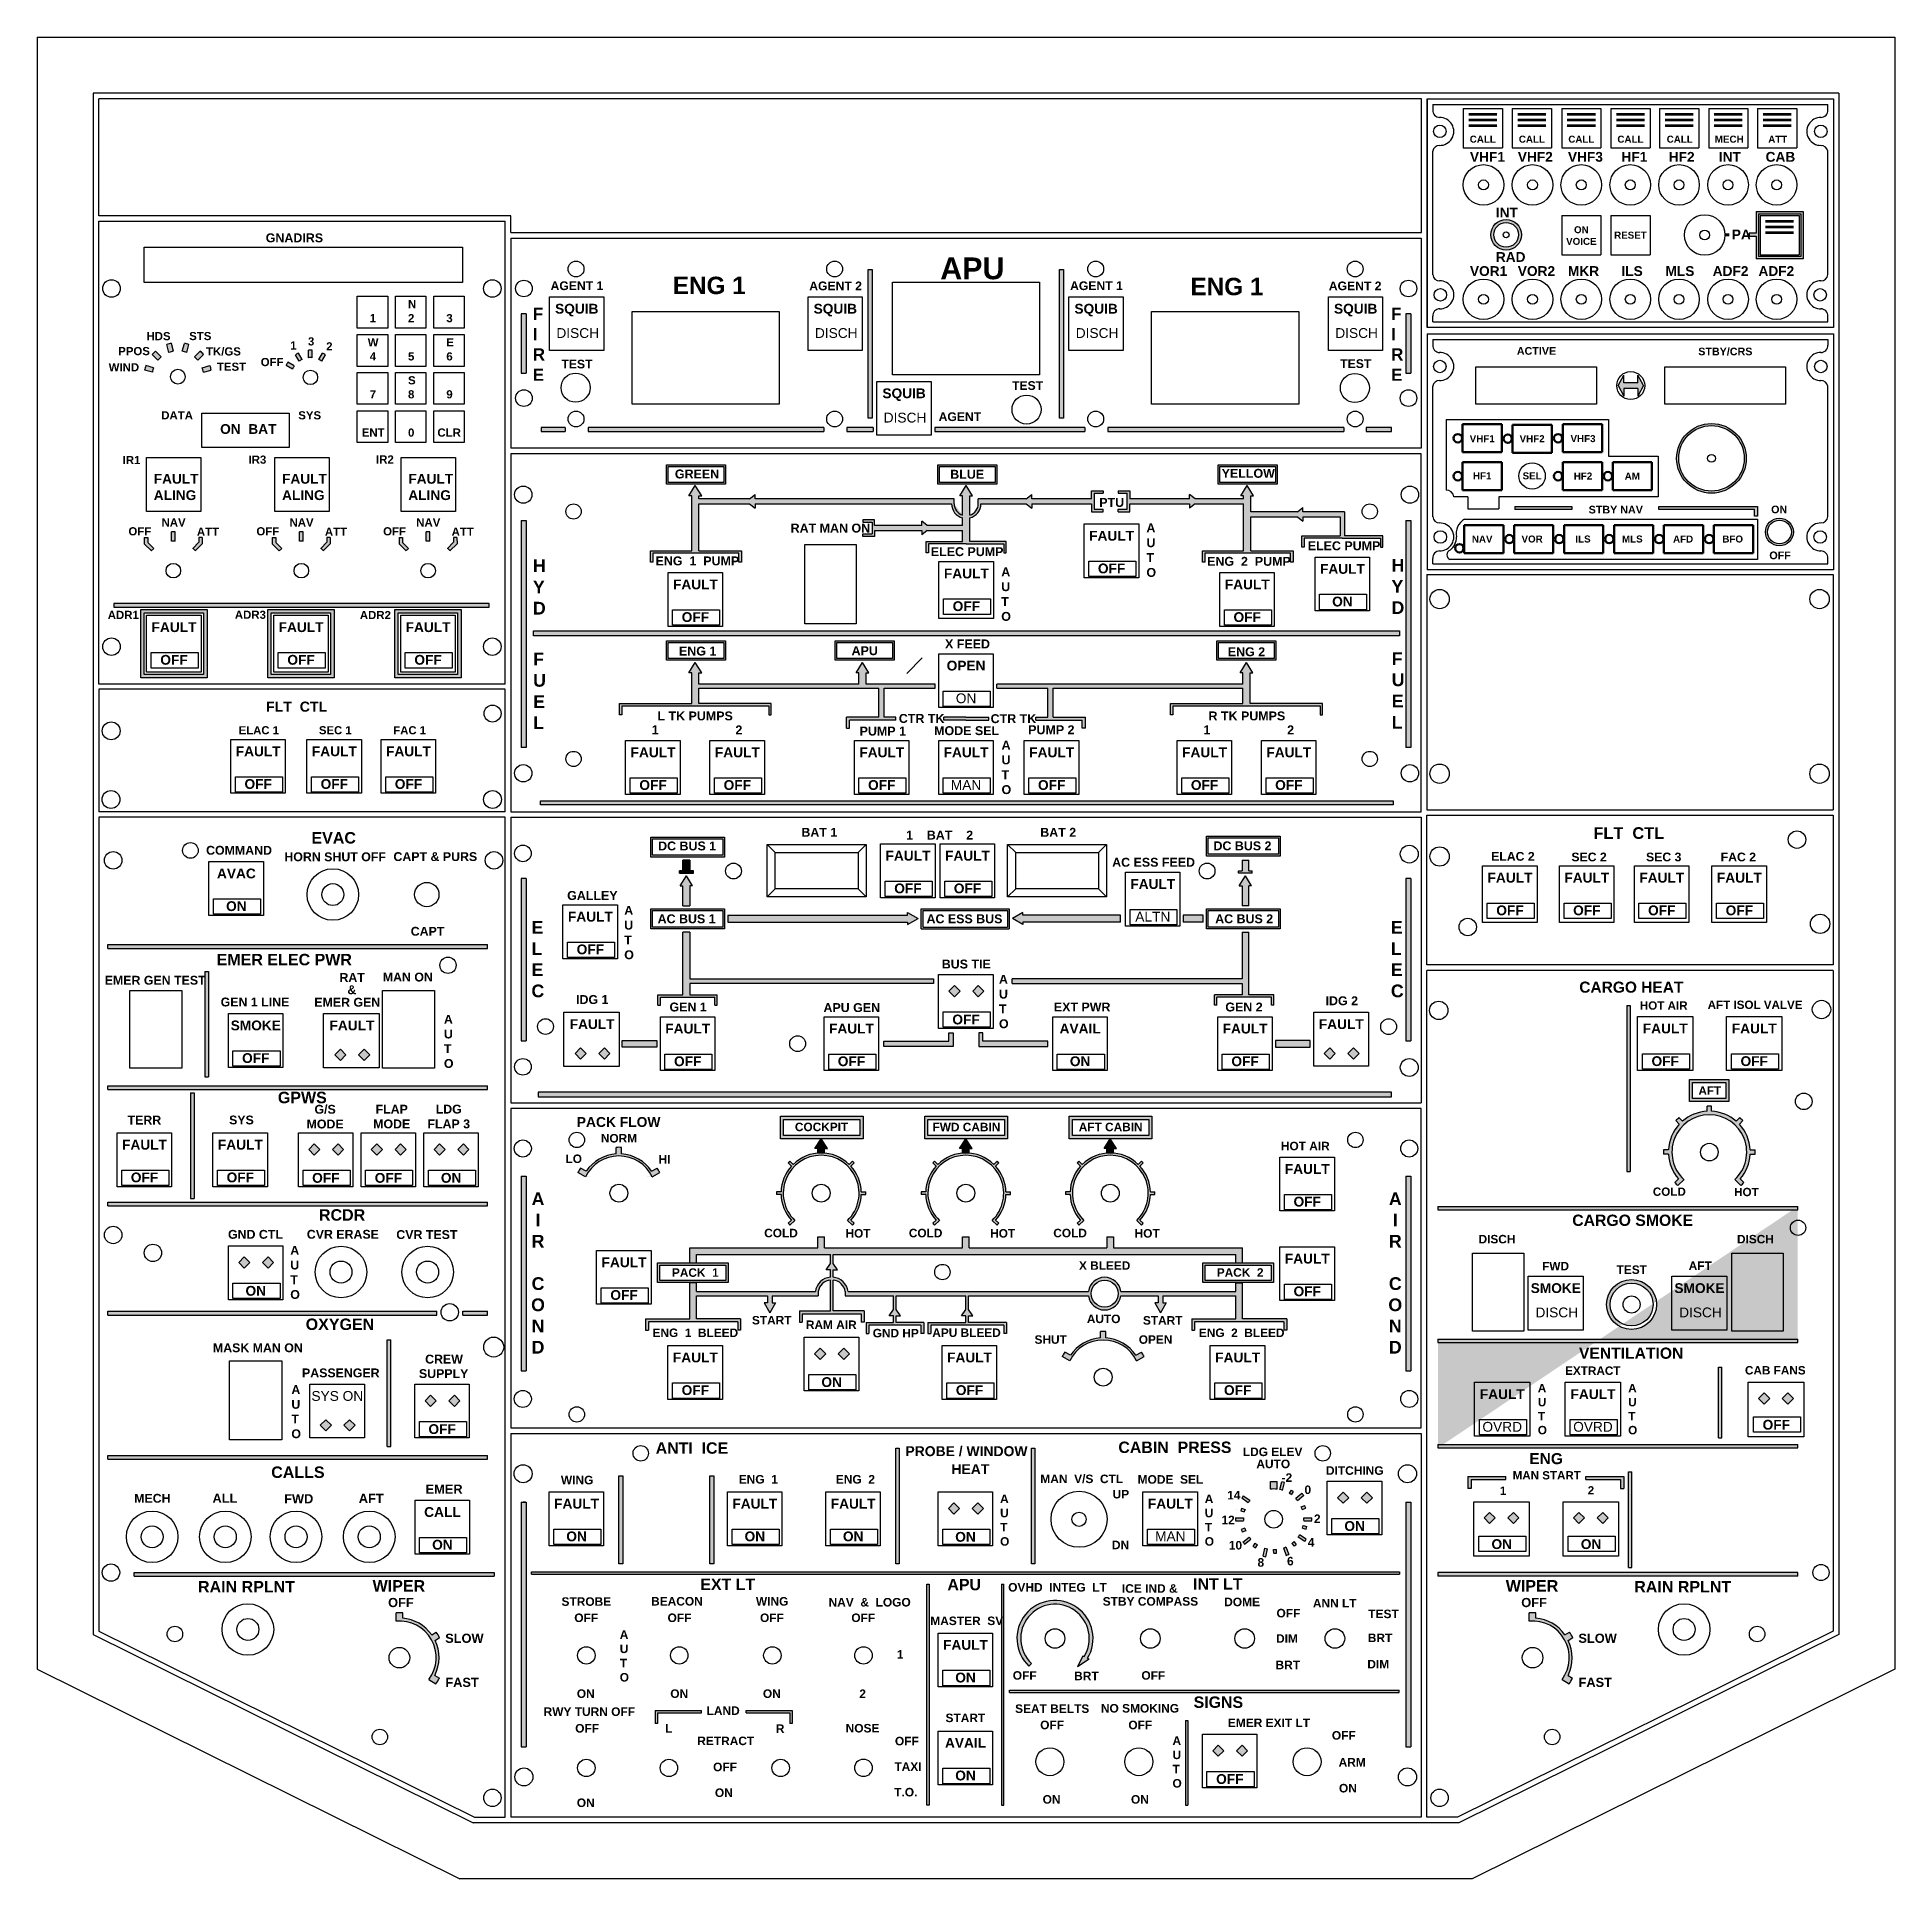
# Model space of a CAD drawing. Header units: millimetres. Extents: x 1492 to 7903, y -55 to 3601.
# Drawn here: x 2195 to 2858, y 1330 to 1987 of the extents above; entities that cross this region are included whole.
import ezdxf

# ---------------------------------------------------------------- set-up
doc = ezdxf.new("R2010")
doc.units = ezdxf.units.MM
doc.styles.get("Standard").update_dxf_attribs({"font": 'sanss___.ttf'})

msp = doc.modelspace()

# ---------------------------------------------------------------- texts
at = {"color": 7, "true_color": 0xffffff}
for s, insert, char_height, width, attachment_point in [('{\\fSansSerif|b1|i0|c2|p2;CALL}', (2710.96, 1950.92), 2.5, 10, 5), ('{\\fSansSerif|b1|i0|c2|p2;CALL}', (2728.48, 1950.92), 2.5, 10, 5), ('{\\fSansSerif|b1|i0|c2|p2;CALL}', (2746.14, 1950.92), 2.5, 10, 5), ('{\\fSansSerif|b1|i0|c2|p2;CALL}', (2763.66, 1950.92), 2.5, 10, 5), ('{\\fSansSerif|b1|i0|c2|p2;CALL}', (2781.26, 1950.92), 2.5, 10, 5), ('{\\fSansSerif|b1|i0|c2|p2;MECH}', (2798.91, 1950.92), 2.5, 10, 5), ('{\\fSansSerif|b1|i0|c2|p2;ATT}', (2816.24, 1950.92), 2.5, 10, 5), ('{\\fSansSerif|b1|i0|c2|p2;VHF1}', (2706.38, 1946.38), 3.4982, 14.8246, 1), ('{\\fSansSerif|b1|i0|c2|p2;VHF2}', (2723.46, 1946.38), 3.4982, 14.8246, 1), ('{\\fSansSerif|b1|i0|c2|p2;VHF3}', (2741.35, 1946.38), 3.4982, 14.8246, 1), ('{\\fSansSerif|b1|i0|c2|p2;HF1}', (2760.45, 1946.38), 3.4982, 14.8246, 1), ('{\\fSansSerif|b1|i0|c2|p2;HF2}', (2777.33, 1946.38), 3.4982, 14.8246, 1), ('{\\fSansSerif|b1|i0|c2|p2;INT}', (2795.22, 1946.38), 3.4982, 14.8246, 1), ('{\\fSansSerif|b1|i0|c2|p2;CAB}', (2811.9, 1946.38), 3.4982, 14.8246, 1), ('{\\fSansSerif|b1|i0|c2|p2;INT}', (2715.62, 1926.49), 3.4982, 14.8246, 1), ('{\\fSansSerif|b1|i0|c2|p2;GNADIRS}', (2276.6, 1917.3), 3.1798, 29.3507, 1), ('{\\fSansSerif|b1|i0|c2|p2;ON\\PVOICE}', (2746.14, 1916.51), 2.5, 10, 5), ('{\\fSansSerif|b1|i0|c2|p2;RESET}', (2763.66, 1916.64), 2.5, 10, 5), ('{\\fSansSerif|b1|i0|c2|p2;PA}', (2799.84, 1918.66), 3.4982, 14.8246, 1), ('{\\fSansSerif|b1|i0|c2|p2;RAD}', (2715.62, 1910.62), 3.4982, 14.8246, 1), ('{\\fSansSerif|b1|i0|c2|p2;APU}', (2517.34, 1908.69), 7.7659, 28.1643, 1), ('{\\fSansSerif|b1|i0|c2|p2;VOR1}', (2706.38, 1905.6), 3.4982, 14.8246, 1), ('{\\fSansSerif|b1|i0|c2|p2;VOR2}', (2723.46, 1905.6), 3.4982, 14.8246, 1), ('{\\fSansSerif|b1|i0|c2|p2;MKR}', (2741.35, 1905.6), 3.4982, 14.8246, 1), ('{\\fSansSerif|b1|i0|c2|p2;ILS}', (2760.45, 1905.6), 3.4982, 14.8246, 1), ('{\\fSansSerif|b1|i0|c2|p2;MLS}', (2776.17, 1905.6), 3.4982, 14.8246, 1), ('{\\fSansSerif|b1|i0|c2|p2;ADF2}', (2793.02, 1905.6), 3.4982, 14.8246, 1), ('{\\fSansSerif|b1|i0|c2|p2;ADF2}', (2809.35, 1905.6), 3.4982, 14.8246, 1), ('{\\fSansSerif|b1|i0|c2|p2;AGENT 1}', (2378.26, 1900.16), 3.1063, 31.0826, 1), ('{\\fSansSerif|b1|i0|c2|p2;ENG 1}', (2421.86, 1901.84), 6.2127, 28.1643, 1), ('{\\fSansSerif|b1|i0|c2|p2;AGENT 2}', (2470.59, 1900.11), 3.1063, 31.0826, 1), ('{\\fSansSerif|b1|i0|c2|p2;AGENT 1}', (2563.68, 1900.16), 3.1063, 31.0826, 1), ('{\\fSansSerif|b1|i0|c2|p2;ENG 1}', (2606.62, 1901.44), 6.2127, 28.1643, 1), ('{\\fSansSerif|b1|i0|c2|p2;AGENT 2}', (2656.01, 1900.11), 3.1063, 31.0826, 1), ('{\\fSansSerif|b1|i0|c2|p2;N}', (2327.39, 1893.5), 2.9174, 3.4697, 1), ('{\\fSansSerif|b1|i0|c2|p2;F\\PI\\PR\\PE}', (2371.9, 1890.76), 4.3489, 9.1052, 1), ('{\\fSansSerif|b1|i0|c2|p2;SQUIB}', (2387.61, 1892.15), 3.5, 20.9703, 2), ('{\\fSansSerif|b1|i0|c2|p2;SQUIB}', (2479.89, 1892.15), 3.5, 20.9703, 2), ('{\\fSansSerif|b1|i0|c2|p2;SQUIB}', (2572.97, 1892.15), 3.5, 20.9703, 2), ('{\\fSansSerif|b1|i0|c2|p2;SQUIB}', (2665.6, 1892.15), 3.5, 20.9703, 2), ('{\\fSansSerif|b1|i0|c2|p2;F\\PI\\PR\\PE}', (2678.23, 1890.76), 4.3489, 9.1052, 1), ('{\\fSansSerif|b1|i0|c2|p2;1}', (2313.73, 1888.5), 2.9174, 3.4036, 1), ('{\\fSansSerif|b1|i0|c2|p2;2}', (2327.39, 1888.5), 2.9174, 3.4697, 1), ('{\\fSansSerif|b1|i0|c2|p2;3}', (2341.06, 1888.5), 2.9174, 13.4704, 1), ('DISCH', (2380.34, 1883.47), 3.5, 20.9703, 1), ('DISCH', (2472.62, 1883.47), 3.5, 20.9703, 1), ('DISCH', (2565.69, 1883.47), 3.5, 20.9703, 1), ('DISCH', (2658.33, 1883.47), 3.5, 20.9703, 1), ('{\\fSansSerif|b1|i0|c2|p2;PPOS}', (2223.95, 1876.73), 2.9174, 13.4704, 1), ('{\\fSansSerif|b1|i0|c2|p2;HDS}', (2234.05, 1882.07), 2.9174, 13.4704, 1), ('{\\fSansSerif|b1|i0|c2|p2;STS}', (2249.28, 1882.1), 2.9174, 13.4704, 1), ('{\\fSansSerif|b1|i0|c2|p2;TK/GS}', (2255.3, 1876.62), 2.9174, 13.4704, 1), ('{\\fSansSerif|b1|i0|c2|p2;1}', (2285.35, 1878.74), 2.9174, 13.4704, 1), ('{\\fSansSerif|b1|i0|c2|p2;3}', (2291.67, 1880.2), 2.9174, 13.4704, 1), ('{\\fSansSerif|b1|i0|c2|p2;2}', (2298.17, 1878.43), 2.9174, 13.4704, 1), ('{\\fSansSerif|b1|i0|c2|p2;W}', (2313, 1879.84), 2.9174, 3.6958, 1), ('{\\fSansSerif|b1|i0|c2|p2;E}', (2341.06, 1879.84), 2.9174, 3.3411, 1), ('{\\fSansSerif|b1|i0|c2|p2;ACTIVE}', (2723.12, 1876.7), 2.739, 16.6755, 1), ('{\\fSansSerif|b1|i0|c2|p2;STBY/CRS}', (2787.86, 1876.5), 2.739, 21.1495, 1), ('{\\fSansSerif|b1|i0|c2|p2;WIND}', (2220.55, 1870.96), 2.9174, 13.4705, 1), ('{\\fSansSerif|b1|i0|c2|p2;TEST}', (2259.18, 1871.15), 2.9174, 13.4704, 1), ('{\\fSansSerif|b1|i0|c2|p2;OFF}', (2274.82, 1872.82), 2.9174, 13.4704, 1), ('{\\fSansSerif|b1|i0|c2|p2;4}', (2313.73, 1874.84), 2.9174, 3.6958, 1), ('{\\fSansSerif|b1|i0|c2|p2;5}', (2327.39, 1874.84), 2.9174, 3.5671, 1), ('{\\fSansSerif|b1|i0|c2|p2;6}', (2341.06, 1874.84), 2.9174, 3.3411, 1), ('{\\fSansSerif|b1|i0|c2|p2;TEST}', (2382.14, 1872.19), 3.1063, 31.0826, 1), ('{\\fSansSerif|b1|i0|c2|p2;TEST}', (2660.09, 1872.36), 3.1063, 31.0826, 1), ('{\\fSansSerif|b1|i0|c2|p2;S}', (2327.39, 1866.3), 2.9174, 3.4697, 1), ('{\\fSansSerif|b1|i0|c2|p2;TEST}', (2542.96, 1864.53), 3.1063, 31.0826, 1), ('{\\fSansSerif|b1|i0|c2|p2;7}', (2313.73, 1861.3), 2.9174, 3.9879, 1), ('{\\fSansSerif|b1|i0|c2|p2;8}', (2327.39, 1861.3), 2.9174, 3.4697, 1), ('{\\fSansSerif|b1|i0|c2|p2;9}', (2341.06, 1861.3), 2.9174, 3.5358, 1), ('{\\fSansSerif|b1|i0|c2|p2;SQUIB}', (2504.43, 1861.95), 3.5, 20.9703, 2), ('{\\fSansSerif|b1|i0|c2|p2;DATA}', (2239.31, 1853.81), 2.9174, 13.4704, 1), ('{\\fSansSerif|b1|i0|c2|p2;SYS}', (2288.22, 1853.8), 2.9174, 13.4704, 1), ('DISCH', (2497.15, 1853.27), 3.5, 20.9703, 1), ('{\\fSansSerif|b1|i0|c2|p2;AGENT}', (2516.76, 1853.4), 3.1063, 31.0826, 1), ('{\\fSansSerif|b1|i0|c2|p2;ON  BAT}', (2260.33, 1849.2), 3.5, 20.9703, 1), ('{\\fSansSerif|b1|i0|c2|p2;ENT}', (2310.88, 1847.65), 2.9174, 7.5904, 1), ('{\\fSansSerif|b1|i0|c2|p2;0}', (2327.39, 1847.65), 2.9174, 3.7614, 1), ('{\\fSansSerif|b1|i0|c2|p2;CLR}', (2337.88, 1847.65), 2.9174, 4.0222, 1), ('{\\fSansSerif|b1|i0|c2|p2;VHF1}', (2710.75, 1844), 2.5, 10, 5), ('{\\fSansSerif|b1|i0|c2|p2;VHF2}', (2728.57, 1844), 2.5, 10, 5), ('{\\fSansSerif|b1|i0|c2|p2;VHF3}', (2746.74, 1844), 2.5, 10, 5), ('{\\fSansSerif|b1|i0|c2|p2;IR1}', (2225.54, 1837.82), 2.9174, 13.4704, 1), ('{\\fSansSerif|b1|i0|c2|p2;IR3}', (2270.47, 1837.98), 2.9174, 13.4704, 1), ('{\\fSansSerif|b1|i0|c2|p2;IR2}', (2315.97, 1838.05), 2.9174, 13.4704, 1), ('{\\fSansSerif|b1|i0|c2|p2;FAULT\\PALING}', (2236.63, 1831.42), 3.5, 20.9703, 1), ('{\\fSansSerif|b1|i0|c2|p2;FAULT\\PALING}', (2282.43, 1831.42), 3.5, 20.9703, 1), ('{\\fSansSerif|b1|i0|c2|p2;FAULT\\PALING}', (2327.49, 1831.42), 3.5, 20.9703, 1), ('{\\fSansSerif|b1|i0|c2|p2;GREEN}', (2422.64, 1832.99), 3.1798, 29.3507, 1), ('{\\fSansSerif|b1|i0|c2|p2;BLUE}', (2520.9, 1832.89), 3.1798, 29.3507, 1), ('{\\fSansSerif|b1|i0|c2|p2;YELLOW}', (2617.77, 1833.21), 3.1798, 29.3507, 1), ('{\\fSansSerif|b1|i0|c2|p2;HF1}', (2710.75, 1830.74), 2.5, 10, 5), ('{\\fSansSerif|b1|i0|c2|p2;SEL}', (2728.57, 1830.71), 2.5, 10, 5), ('{\\fSansSerif|b1|i0|c2|p2;HF2}', (2746.74, 1830.67), 2.5, 10, 5), ('{\\fSansSerif|b1|i0|c2|p2;AM}', (2764.33, 1830.63), 2.5, 10, 5), ('{\\fSansSerif|b1|i0|c2|p2;PTU}', (2574.08, 1822.83), 3.1798, 29.3507, 1), ('{\\fSansSerif|b1|i0|c2|p2;STBY NAV}', (2748.76, 1820.04), 2.739, 22.9412, 1), ('{\\fSansSerif|b1|i0|c2|p2;ON}', (2813.87, 1820.1), 2.739, 7.9223, 1), ('{\\fSansSerif|b1|i0|c2|p2;OFF}', (2227.61, 1812.39), 2.9174, 13.4704, 1), ('{\\fSansSerif|b1|i0|c2|p2;NAV}', (2239.42, 1815.56), 2.9174, 13.4704, 1), ('{\\fSansSerif|b1|i0|c2|p2;ATT}', (2252.04, 1812.27), 2.9174, 13.4704, 1), ('{\\fSansSerif|b1|i0|c2|p2;OFF}', (2273.28, 1812.39), 2.9174, 13.4704, 1), ('{\\fSansSerif|b1|i0|c2|p2;NAV}', (2285.09, 1815.56), 2.9174, 13.4704, 1), ('{\\fSansSerif|b1|i0|c2|p2;ATT}', (2297.72, 1812.27), 2.9174, 13.4704, 1), ('{\\fSansSerif|b1|i0|c2|p2;OFF}', (2318.51, 1812.39), 2.9174, 13.4704, 1), ('{\\fSansSerif|b1|i0|c2|p2;NAV}', (2330.32, 1815.56), 2.9174, 13.4704, 1), ('{\\fSansSerif|b1|i0|c2|p2;ATT}', (2342.95, 1812.27), 2.9174, 13.4704, 1), ('{\\fSansSerif|b1|i0|c2|p2;RAT MAN ON}', (2463.94, 1813.67), 3.1798, 29.3507, 1), ('{\\fSansSerif|b1|i0|c2|p2;FAULT\\P\\POFF}', (2578.49, 1811.09), 3.5, 20.9703, 2), ('{\\fSansSerif|b1|i0|c2|p2;A\\PU\\PT\\PO}', (2590.92, 1813.74), 3.1798, 29.3507, 1), ('{\\fSansSerif|b1|i0|c2|p2;ELEC PUMP}', (2513.97, 1805.25), 3.1798, 29.3507, 1), ('{\\fSansSerif|b1|i0|c2|p2;ELEC PUMP}', (2648.49, 1807.34), 3.1798, 29.3507, 1), ('{\\fSansSerif|b1|i0|c2|p2;NAV}', (2710.75, 1808.16), 2.5, 10, 5), ('{\\fSansSerif|b1|i0|c2|p2;VOR}', (2728.57, 1808.16), 2.5, 10, 5), ('{\\fSansSerif|b1|i0|c2|p2;ILS}', (2746.74, 1808.16), 2.5, 10, 5), ('{\\fSansSerif|b1|i0|c2|p2;MLS}', (2764.33, 1808.16), 2.5, 10, 5), ('{\\fSansSerif|b1|i0|c2|p2;AFD}', (2782.46, 1808.16), 2.5, 10, 5), ('{\\fSansSerif|b1|i0|c2|p2;BFO}', (2800.15, 1808.16), 2.5, 10, 5), ('{\\fSansSerif|b1|i0|c2|p2;OFF}', (2813.24, 1803.7), 2.739, 10.3649, 1), ('{\\fSansSerif|b1|i0|c2|p2;H\\PY\\PD}', (2371.96, 1800.9), 4.5426, 6.3271, 1), ('{\\fSansSerif|b1|i0|c2|p2;ENG  1  PUMP}', (2415.74, 1801.95), 3.1798, 29.3507, 1), ('{\\fSansSerif|b1|i0|c2|p2;FAULT\\P\\POFF}', (2526.66, 1797.62), 3.5, 20.9703, 2), ('{\\fSansSerif|b1|i0|c2|p2;A\\PU\\PT\\PO}', (2539.11, 1798.04), 3.1798, 29.3507, 1), ('{\\fSansSerif|b1|i0|c2|p2;ENG  2  PUMP}', (2612.58, 1801.8), 3.1798, 29.3507, 1), ('{\\fSansSerif|b1|i0|c2|p2;FAULT\\P\\PON}', (2660.88, 1799.27), 3.5, 20.9703, 2), ('{\\fSansSerif|b1|i0|c2|p2;H\\PY\\PD}', (2678.38, 1801.09), 4.5426, 6.3271, 1), ('{\\fSansSerif|b1|i0|c2|p2;FAULT\\P\\POFF}', (2429.97, 1793.72), 3.5, 20.9703, 2), ('{\\fSansSerif|b1|i0|c2|p2;FAULT\\P\\POFF}', (2626.9, 1793.72), 3.5, 20.9703, 2), ('{\\fSansSerif|b1|i0|c2|p2;ADR1}', (2220.22, 1782.54), 2.9174, 13.4704, 1), ('{\\fSansSerif|b1|i0|c2|p2;FAULT\\P\\POFF}', (2243.87, 1778.46), 3.5, 20.9703, 2), ('{\\fSansSerif|b1|i0|c2|p2;ADR3}', (2265.58, 1782.6), 2.9174, 13.4704, 1), ('{\\fSansSerif|b1|i0|c2|p2;FAULT\\P\\POFF}', (2289.22, 1778.46), 3.5, 20.9703, 2), ('{\\fSansSerif|b1|i0|c2|p2;ADR2}', (2310.19, 1782.49), 2.9174, 13.4704, 1), ('{\\fSansSerif|b1|i0|c2|p2;FAULT\\P\\POFF}', (2334.54, 1778.46), 3.5, 20.9703, 2), ('{\\fSansSerif|b1|i0|c2|p2;X FEED}', (2519.04, 1772.32), 3.1798, 29.3507, 1), ('{\\fSansSerif|b1|i0|c2|p2;F\\PU\\PE\\PL}', (2372.03, 1767.56), 4.5426, 6.3271, 1), ('{\\fSansSerif|b1|i0|c2|p2;ENG 1}', (2424.1, 1769.76), 3.1798, 29.3507, 1), ('{\\fSansSerif|b1|i0|c2|p2;APU}', (2485.7, 1769.88), 3.1798, 29.3507, 1), ('{\\fSansSerif|b1|i0|c2|p2;OPEN\\P\\P}ON', (2526.55, 1764.73), 3.5, 20.9703, 2), ('{\\fSansSerif|b1|i0|c2|p2;ENG 2}', (2619.96, 1769.51), 3.1798, 29.3507, 1), ('{\\fSansSerif|b1|i0|c2|p2;F\\PU\\PE\\PL}', (2678.46, 1767.75), 4.5426, 6.3271, 1), ('{\\fSansSerif|b1|i0|c2|p2;FLT  CTL}', (2276.69, 1750.13), 3.6134, 26.7649, 1), ('{\\fSansSerif|b1|i0|c2|p2;L TK PUMPS}', (2416.41, 1746.6), 3.1798, 29.3507, 1), ('{\\fSansSerif|b1|i0|c2|p2;CTR TK}', (2502.55, 1745.7), 3.1798, 29.3507, 1), ('{\\fSansSerif|b1|i0|c2|p2;CTR TK}', (2535.32, 1745.63), 3.1798, 29.3507, 1), ('{\\fSansSerif|b1|i0|c2|p2;R TK PUMPS}', (2613.08, 1746.6), 3.1798, 29.3507, 1), ('{\\fSansSerif|b1|i0|c2|p2;ELAC 1}', (2266.97, 1741.35), 2.8907, 18.3312, 1), ('{\\fSansSerif|b1|i0|c2|p2;SEC 1}', (2295.6, 1741.35), 2.8907, 18.3312, 1), ('{\\fSansSerif|b1|i0|c2|p2;FAC 1}', (2322.14, 1741.34), 2.8907, 18.3312, 1), ('{\\fSansSerif|b1|i0|c2|p2;1}', (2414.36, 1741.65), 3.1798, 3.6812, 1), ('{\\fSansSerif|b1|i0|c2|p2;2}', (2444.24, 1741.61), 3.1798, 3.6811, 1), ('{\\fSansSerif|b1|i0|c2|p2;PUMP 1}', (2488.57, 1741.18), 3.1798, 29.3507, 1), ('{\\fSansSerif|b1|i0|c2|p2;MODE SEL}', (2515.16, 1741.34), 3.1798, 29.3507, 1), ('{\\fSansSerif|b1|i0|c2|p2;PUMP 2}', (2548.72, 1741.66), 3.1798, 29.3507, 1), ('{\\fSansSerif|b1|i0|c2|p2;1}', (2611.27, 1741.65), 3.1798, 3.6812, 1), ('{\\fSansSerif|b1|i0|c2|p2;2}', (2641.15, 1741.61), 3.1798, 3.6811, 1), ('{\\fSansSerif|b1|i0|c2|p2;FAULT\\P\\POFF}', (2273.92, 1734.13), 3.5, 20.9703, 2), ('{\\fSansSerif|b1|i0|c2|p2;FAULT\\P\\POFF}', (2301.08, 1734.13), 3.5, 20.9703, 2), ('{\\fSansSerif|b1|i0|c2|p2;FAULT\\P\\POFF}', (2327.56, 1734.13), 3.5, 20.9703, 2), ('{\\fSansSerif|b1|i0|c2|p2;FAULT\\P\\POFF}', (2414.83, 1733.76), 3.5, 20.9703, 2), ('{\\fSansSerif|b1|i0|c2|p2;FAULT\\P\\POFF}', (2444.91, 1733.76), 3.5, 20.9703, 2), ('{\\fSansSerif|b1|i0|c2|p2;FAULT\\P\\POFF}', (2496.47, 1733.76), 3.5, 20.9703, 2), ('{\\fSansSerif|b1|i0|c2|p2;FAULT\\P\\P}MAN', (2526.55, 1733.76), 3.5, 20.9703, 2), ('{\\fSansSerif|b1|i0|c2|p2;A\\PU\\PT\\PO}', (2539.22, 1736.19), 3.1798, 29.3507, 1), ('{\\fSansSerif|b1|i0|c2|p2;FAULT\\P\\POFF}', (2557.1, 1733.76), 3.5, 20.9703, 2), ('{\\fSansSerif|b1|i0|c2|p2;FAULT\\P\\POFF}', (2611.67, 1733.76), 3.5, 20.9703, 2), ('{\\fSansSerif|b1|i0|c2|p2;FAULT\\P\\POFF}', (2641.75, 1733.76), 3.5, 20.9703, 2), ('{\\fSansSerif|b1|i0|c2|p2;BAT 1}', (2467.78, 1705.05), 3.1743, 28.8842, 1), ('{\\fSansSerif|b1|i0|c2|p2;1    BAT    2}', (2505.16, 1704.04), 3.1743, 28.8842, 1), ('{\\fSansSerif|b1|i0|c2|p2;BAT 2}', (2553.03, 1705.05), 3.1743, 28.8842, 1), ('{\\fSansSerif|b1|i0|c2|p2;FLT  CTL}', (2750.46, 1705.27), 4.166, 44.5201, 1), ('{\\fSansSerif|b1|i0|c2|p2;COMMAND}', (2255.32, 1698.62), 3.1564, 22.9665, 1), ('{\\fSansSerif|b1|i0|c2|p2;EVAC}', (2292.92, 1703.53), 4.0917, 18.28, 1), ('{\\fSansSerif|b1|i0|c2|p2;DC BUS 1}', (2416.65, 1700.17), 3.1743, 28.8842, 1), ('{\\fSansSerif|b1|i0|c2|p2;DC BUS 2}', (2614.85, 1700.21), 3.1743, 20.8037, 1), ('{\\fSansSerif|b1|i0|c2|p2;HORN SHUT OFF}', (2283.26, 1696.29), 3.1564, 39.8642, 1), ('{\\fSansSerif|b1|i0|c2|p2;CAPT & PURS}', (2322.19, 1696.36), 3.1564, 39.8642, 1), ('{\\fSansSerif|b1|i0|c2|p2;FAULT\\P\\POFF}', (2505.81, 1696.85), 3.5, 20.9703, 2), ('{\\fSansSerif|b1|i0|c2|p2;FAULT\\P\\POFF}', (2527.07, 1696.85), 3.5, 20.9703, 2), ('{\\fSansSerif|b1|i0|c2|p2;AC ESS FEED}', (2578.69, 1694.35), 3.1743, 28.8843, 1), ('{\\fSansSerif|b1|i0|c2|p2;ELAC 2}', (2713.96, 1696.43), 3.1245, 15.6255, 1), ('{\\fSansSerif|b1|i0|c2|p2;SEC 2}', (2742.59, 1696.21), 3.1245, 15.6255, 1), ('{\\fSansSerif|b1|i0|c2|p2;SEC 3}', (2769.23, 1696.21), 3.1245, 15.6255, 1), ('{\\fSansSerif|b1|i0|c2|p2;FAC 2}', (2795.87, 1696.21), 3.1245, 15.6255, 1), ('{\\fSansSerif|b1|i0|c2|p2;AVAC\\P\\PON}', (2266.13, 1690.51), 3.5, 20.9703, 2), ('{\\fSansSerif|b1|i0|c2|p2;FAULT\\P\\P}ALTN', (2593.19, 1686.75), 3.5, 20.9703, 2), ('{\\fSansSerif|b1|i0|c2|p2;FAULT\\P\\POFF}', (2720.67, 1689.01), 3.5, 20.9703, 2), ('{\\fSansSerif|b1|i0|c2|p2;FAULT\\P\\POFF}', (2748.1, 1689.01), 3.5, 20.9703, 2), ('{\\fSansSerif|b1|i0|c2|p2;FAULT\\P\\POFF}', (2774.85, 1689.01), 3.5, 20.9703, 2), ('{\\fSansSerif|b1|i0|c2|p2;FAULT\\P\\POFF}', (2802.53, 1689.01), 3.5, 20.9703, 2), ('{\\fSansSerif|b1|i0|c2|p2;GALLEY}', (2384.19, 1682.48), 3.1743, 28.8842, 1), ('{\\fSansSerif|b1|i0|c2|p2;E\\PL\\PE\\PC}', (2371.44, 1671.78), 4.5347, 5.5287, 1), ('{\\fSansSerif|b1|i0|c2|p2;FAULT\\P\\POFF}', (2392.47, 1675.08), 3.5, 20.9703, 2), ('{\\fSansSerif|b1|i0|c2|p2;A\\PU\\PT\\PO}', (2404.55, 1677.19), 3.1743, 28.8842, 1), ('{\\fSansSerif|b1|i0|c2|p2;AC BUS 1}', (2416.47, 1674.16), 3.1743, 28.8842, 1), ('{\\fSansSerif|b1|i0|c2|p2;AC ESS BUS}', (2512.43, 1674.16), 3.1743, 28.8842, 1), ('{\\fSansSerif|b1|i0|c2|p2;AC BUS 2}', (2615.46, 1674.16), 3.1743, 20.8037, 1), ('{\\fSansSerif|b1|i0|c2|p2;E\\PL\\PE\\PC}', (2678.16, 1671.78), 4.5347, 5.5287, 1), ('{\\fSansSerif|b1|i0|c2|p2;CAPT}', (2328.36, 1669.7), 3.1564, 12.0163, 1), ('{\\fSansSerif|b1|i0|c2|p2;EMER ELEC PWR}', (2259.1, 1660.06), 4.0917, 47.6826, 1), ('{\\fSansSerif|b1|i0|c2|p2;BUS TIE}', (2517.88, 1658.01), 3.1743, 28.8842, 1), ('{\\fSansSerif|b1|i0|c2|p2;EMER GEN TEST}', (2219.15, 1652.22), 3.1564, 39.8642, 1), ('{\\fSansSerif|b1|i0|c2|p2;RAT}', (2302.91, 1653.21), 3.1564, 39.8642, 1), ('{\\fSansSerif|b1|i0|c2|p2;MAN ON}', (2318.38, 1653.35), 3.1564, 39.8642, 1), ('{\\fSansSerif|b1|i0|c2|p2;A\\PU\\PT\\PO}', (2538.29, 1652.56), 3.1743, 28.8842, 1), ('{\\fSansSerif|b1|i0|c2|p2;GEN 1 LINE}', (2260.52, 1644.45), 3.1564, 39.8642, 1), ('{\\fSansSerif|b1|i0|c2|p2;EMER GEN}', (2293.95, 1644.37), 3.1564, 31.7968, 1), ('{\\fSansSerif|b1|i0|c2|p2;&}', (2305.74, 1648.8), 3.1564, 4.6513, 1), ('{\\fSansSerif|b1|i0|c2|p2;IDG 1}', (2387.35, 1645.33), 3.1743, 28.8842, 1), ('{\\fSansSerif|b1|i0|c2|p2;IDG 2}', (2654.85, 1644.89), 3.1743, 20.8037, 1), ('{\\fSansSerif|b1|i0|c2|p2;CARGO HEAT}', (2745.4, 1650.15), 3.9576, 42.2922, 1), ('{\\fSansSerif|b1|i0|c2|p2;A\\PU\\PT\\PO}', (2340.2, 1638.28), 3.1564, 3.9635, 1), ('{\\fSansSerif|b1|i0|c2|p2;GEN 1}', (2420.71, 1642.67), 3.1743, 28.8842, 1), ('{\\fSansSerif|b1|i0|c2|p2;APU GEN}', (2475.66, 1642.47), 3.1743, 28.8842, 1), ('{\\fSansSerif|b1|i0|c2|p2;OFF}', (2526.54, 1638.37), 3.5, 20.9703, 2), ('{\\fSansSerif|b1|i0|c2|p2;EXT PWR}', (2557.88, 1642.67), 3.1743, 20.8037, 1), ('{\\fSansSerif|b1|i0|c2|p2;GEN 2}', (2619.09, 1642.67), 3.1743, 20.8037, 1), ('{\\fSansSerif|b1|i0|c2|p2;HOT AIR}', (2767.01, 1643.1), 2.9682, 17.0678, 1), ('{\\fSansSerif|b1|i0|c2|p2;AFT ISOL VALVE}', (2791.22, 1643.37), 2.9682, 33.2341, 1), ('{\\fSansSerif|b1|i0|c2|p2;SMOKE\\P\\POFF}', (2273.06, 1636.26), 3.5, 20.9703, 2), ('{\\fSansSerif|b1|i0|c2|p2;FAULT}', (2307.37, 1636.26), 3.5, 20.9703, 2), ('{\\fSansSerif|b1|i0|c2|p2;FAULT}', (2393.1, 1636.72), 3.5, 20.9703, 2), ('{\\fSansSerif|b1|i0|c2|p2;FAULT\\P\\POFF}', (2427.21, 1635.13), 3.5, 20.9703, 2), ('{\\fSansSerif|b1|i0|c2|p2;FAULT\\P\\POFF}', (2485.66, 1635.13), 3.5, 20.9703, 2), ('{\\fSansSerif|b1|i0|c2|p2;AVAIL\\P\\PON}', (2567.26, 1635.13), 3.5, 20.9703, 2), ('{\\fSansSerif|b1|i0|c2|p2;FAULT\\P\\POFF}', (2626.13, 1635.13), 3.5, 20.9703, 2), ('{\\fSansSerif|b1|i0|c2|p2;FAULT}', (2660.45, 1636.72), 3.5, 20.9703, 2), ('{\\fSansSerif|b1|i0|c2|p2;FAULT\\P\\POFF}', (2776.08, 1635.17), 3.5, 20.9703, 2), ('{\\fSansSerif|b1|i0|c2|p2;FAULT\\P\\POFF}', (2807.85, 1635.17), 3.5, 20.9703, 2), ('{\\fSansSerif|b1|i0|c2|p2;AFT}', (2787.95, 1612.73), 2.9682, 7.9604, 1), ('{\\fSansSerif|b1|i0|c2|p2;GPWS}', (2280.93, 1610.82), 4.0917, 24.5826, 1), ('{\\fSansSerif|b1|i0|c2|p2;G/S MODE}', (2297.8, 1601.91), 3.1564, 19.8044, 5), ('{\\fSansSerif|b1|i0|c2|p2;FLAP MODE}', (2321.57, 1601.95), 3.1564, 16.1233, 5), ('{\\fSansSerif|b1|i0|c2|p2;LDG FLAP 3}', (2341.92, 1601.96), 3.1564, 15.5564, 5), ('{\\fSansSerif|b1|i0|c2|p2;TERR}', (2227.3, 1602.28), 3.1564, 14.044, 1), ('{\\fSansSerif|b1|i0|c2|p2;SYS}', (2263.53, 1602.32), 3.1564, 14.0439, 1), ('{\\fSansSerif|b1|i0|c2|p2;PACK FLOW}', (2387.61, 1601.79), 3.5317, 34.7676, 1), ('{\\fSansSerif|b1|i0|c2|p2;COCKPIT}', (2465.47, 1599.78), 3.0272, 26.0734, 1), ('{\\fSansSerif|b1|i0|c2|p2;FWD CABIN}', (2514.58, 1599.74), 3.0272, 26.0734, 1), ('{\\fSansSerif|b1|i0|c2|p2;AFT CABIN}', (2566.77, 1599.77), 3.0272, 26.0734, 1), ('{\\fSansSerif|b1|i0|c2|p2;FAULT\\P\\POFF}', (2233.35, 1593.66), 3.5, 20.9703, 2), ('{\\fSansSerif|b1|i0|c2|p2;FAULT\\P\\POFF}', (2267.53, 1593.66), 3.5, 20.9703, 2), ('{\\fSansSerif|b1|i0|c2|p2;NORM}', (2396.22, 1595.74), 3.0272, 13.5525, 1), ('{\\fSansSerif|b1|i0|c2|p2;HOT AIR}', (2638.93, 1592.96), 3.0272, 26.0734, 1), ('{\\fSansSerif|b1|i0|c2|p2;LO}', (2383.6, 1588.4), 3.0272, 13.5525, 1), ('{\\fSansSerif|b1|i0|c2|p2;HI}', (2416.84, 1588.22), 3.0272, 13.5525, 1), ('{\\fSansSerif|b1|i0|c2|p2;FAULT\\P\\POFF}', (2648.32, 1585.01), 3.5, 20.9703, 2), ('{\\fSansSerif|b1|i0|c2|p2;OFF}', (2298.06, 1581.82), 3.5, 20.9703, 2), ('{\\fSansSerif|b1|i0|c2|p2;OFF}', (2320.39, 1581.82), 3.5, 20.9703, 2), ('{\\fSansSerif|b1|i0|c2|p2;ON}', (2342.78, 1581.83), 3.5, 20.9703, 2), ('{\\fSansSerif|b1|i0|c2|p2;A\\PI\\PR\\P\\PC\\PO\\PN\\PD}', (2373.78, 1546.11), 4.5408, 5.3366, 5), ('{\\fSansSerif|b1|i0|c2|p2;A\\PI\\PR\\P\\PC\\PO\\PN\\PD}', (2679.73, 1546.11), 4.5408, 5.3366, 5), ('{\\fSansSerif|b1|i0|c2|p2;COLD}', (2771.67, 1576.63), 2.9682, 7.9603, 1), ('{\\fSansSerif|b1|i0|c2|p2;HOT}', (2800.68, 1576.51), 2.9682, 7.9603, 1), ('{\\fSansSerif|b1|i0|c2|p2;RCDR}', (2295.6, 1568.88), 4.0917, 24.5826, 1), ('{\\fSansSerif|b1|i0|c2|p2;CARGO SMOKE}', (2742.89, 1566.95), 4.0284, 45.3202, 1), ('{\\fSansSerif|b1|i0|c2|p2;GND CTL}', (2263.15, 1561.49), 3.1564, 31.7984, 1), ('{\\fSansSerif|b1|i0|c2|p2;CVR ERASE}', (2291.27, 1561.51), 3.1564, 31.7984, 1), ('{\\fSansSerif|b1|i0|c2|p2;CVR TEST}', (2323.22, 1561.41), 3.1564, 31.7984, 1), ('{\\fSansSerif|b1|i0|c2|p2;COLD}', (2454.52, 1561.89), 3.0272, 13.5525, 1), ('{\\fSansSerif|b1|i0|c2|p2;HOT}', (2483.54, 1561.78), 3.0272, 13.5525, 1), ('{\\fSansSerif|b1|i0|c2|p2;COLD}', (2506.13, 1561.89), 3.0272, 13.5525, 1), ('{\\fSansSerif|b1|i0|c2|p2;HOT}', (2535.15, 1561.78), 3.0272, 13.5525, 1), ('{\\fSansSerif|b1|i0|c2|p2;COLD}', (2557.69, 1561.89), 3.0272, 13.5525, 1), ('{\\fSansSerif|b1|i0|c2|p2;HOT}', (2586.72, 1561.78), 3.0272, 13.5525, 1), ('{\\fSansSerif|b1|i0|c2|p2;DISCH}', (2709.47, 1559.71), 3.0213, 33.9625, 1), ('{\\fSansSerif|b1|i0|c2|p2;DISCH}', (2801.7, 1559.71), 3.0213, 33.9625, 1), ('{\\fSansSerif|b1|i0|c2|p2;A\\PU\\PT\\PO}', (2285.37, 1555.8), 3.1564, 3.9635, 1), ('{\\fSansSerif|b1|i0|c2|p2;FAULT\\P\\POFF}', (2404.48, 1551.68), 3.5, 20.9703, 2), ('{\\fSansSerif|b1|i0|c2|p2;FAULT\\P\\POFF}', (2648.32, 1553), 3.5, 20.9703, 2), ('{\\fSansSerif|b1|i0|c2|p2;PACK  1}', (2421.58, 1547.77), 3.0272, 27.5994, 1), ('{\\fSansSerif|b1|i0|c2|p2;X BLEED}', (2566.85, 1550.27), 3.0272, 26.0734, 1), ('{\\fSansSerif|b1|i0|c2|p2;PACK  2}', (2616.03, 1547.82), 3.0272, 26.0734, 1), ('{\\fSansSerif|b1|i0|c2|p2;FWD}', (2732.14, 1550.08), 3.0213, 13.5332, 1), ('{\\fSansSerif|b1|i0|c2|p2;TEST}', (2758.76, 1548.81), 3.0213, 13.5332, 1), ('{\\fSansSerif|b1|i0|c2|p2;AFT}', (2784.45, 1550.22), 3.0213, 13.5332, 1), ('{\\fSansSerif|b1|i0|c2|p2;ON}', (2273.06, 1541.49), 3.5, 20.9703, 2), ('{\\fSansSerif|b1|i0|c2|p2;SMOKE}', (2737.03, 1542.46), 3.5, 20.9703, 2), ('{\\fSansSerif|b1|i0|c2|p2;SMOKE}', (2788.32, 1542.46), 3.5, 20.9703, 2), ('DISCH', (2729.76, 1533.78), 3.5, 20.9703, 1), ('DISCH', (2781.05, 1533.78), 3.5, 20.9703, 1), ('{\\fSansSerif|b1|i0|c2|p2;OXYGEN}', (2290.87, 1529.85), 4.0917, 24.5827, 1), ('{\\fSansSerif|b1|i0|c2|p2;ENG  1  BLEED}', (2414.66, 1526.28), 3.0272, 31.4221, 1), ('{\\fSansSerif|b1|i0|c2|p2;START}', (2450.14, 1530.77), 3.0272, 27.5994, 1), ('{\\fSansSerif|b1|i0|c2|p2;RAM AIR}', (2469.4, 1529.15), 3.0272, 27.5994, 1), ('{\\fSansSerif|b1|i0|c2|p2;GND HP}', (2493.24, 1526.16), 3.0272, 18.2444, 1), ('{\\fSansSerif|b1|i0|c2|p2;APU BLEED}', (2514.5, 1526.31), 3.0272, 26.0734, 1), ('{\\fSansSerif|b1|i0|c2|p2;AUTO}', (2569.66, 1531.24), 3.0272, 14.0939, 1), ('{\\fSansSerif|b1|i0|c2|p2;START}', (2589.68, 1530.71), 3.0272, 13.6215, 1), ('{\\fSansSerif|b1|i0|c2|p2;ENG  2  BLEED}', (2609.65, 1526.28), 3.0272, 31.4222, 1), ('{\\fSansSerif|b1|i0|c2|p2;MASK MAN ON}', (2257.75, 1520.99), 3.1564, 31.7984, 1), ('{\\fSansSerif|b1|i0|c2|p2;SHUT}', (2551, 1523.86), 3.0272, 26.0734, 1), ('{\\fSansSerif|b1|i0|c2|p2;OPEN}', (2588.2, 1523.86), 3.0272, 15.098, 1), ('{\\fSansSerif|b1|i0|c2|p2;VENTILATION}', (2745.29, 1519.48), 4, 43.8706, 1), ('{\\fSansSerif|b1|i0|c2|p2;PASSENGER}', (2289.55, 1512.02), 3.1564, 31.7984, 1), ('{\\fSansSerif|b1|i0|c2|p2;SUPPLY}', (2331.28, 1511.77), 3.1564, 31.7984, 1), ('{\\fSansSerif|b1|i0|c2|p2;CREW}', (2333.5, 1516.94), 3.1564, 31.7984, 1), ('{\\fSansSerif|b1|i0|c2|p2;FAULT\\P\\POFF}', (2429.93, 1517.7), 3.5, 20.9703, 2), ('{\\fSansSerif|b1|i0|c2|p2;FAULT\\P\\POFF}', (2527.79, 1517.7), 3.5, 20.9703, 2), ('{\\fSansSerif|b1|i0|c2|p2;FAULT\\P\\POFF}', (2623.48, 1517.7), 3.5, 20.9703, 2), ('{\\fSansSerif|b1|i0|c2|p2;EXTRACT}', (2740.34, 1512.74), 3, 19.6743, 1), ('{\\fSansSerif|b1|i0|c2|p2;CAB FANS}', (2804.54, 1512.87), 3, 25.1482, 1), ('{\\fSansSerif|b1|i0|c2|p2;A\\PU\\PT\\PO}', (2285.76, 1506.06), 3.1564, 3.9635, 1), ('{\\fSansSerif|b1|i0|c2|p2;ON}', (2478.59, 1508.9), 3.5, 20.9703, 2), ('{\\fSansSerif|b1|i0|c2|p2;A\\PU\\PT\\PO}', (2730.6, 1506.52), 3, 3.8641, 1), ('{\\fSansSerif|b1|i0|c2|p2;A\\PU\\PT\\PO}', (2762.85, 1506.52), 3, 3.8641, 1), ('SYS ON', (2302.15, 1503.96), 3.5, 20.9703, 2), ('{\\fSansSerif|b1|i0|c2|p2;FAULT\\P\\P}OVRD', (2717.91, 1504.61), 3.5, 20.9703, 2), ('{\\fSansSerif|b1|i0|c2|p2;FAULT\\P\\P}OVRD', (2750.29, 1504.61), 3.5, 20.9703, 2), ('{\\fSansSerif|b1|i0|c2|p2;OFF}', (2339.57, 1492.12), 3.5, 20.9703, 2), ('{\\fSansSerif|b1|i0|c2|p2;OFF}', (2815.72, 1493.68), 3.5, 20.9703, 2), ('{\\fSansSerif|b1|i0|c2|p2;ANTI  ICE}', (2415.78, 1485.65), 4.0626, 29.1214, 1), ('{\\fSansSerif|b1|i0|c2|p2;CABIN  PRESS}', (2580.91, 1485.91), 4.0626, 45.1745, 1), ('{\\fSansSerif|b1|i0|c2|p2;PROBE / WINDOW}', (2504.91, 1484.27), 3.5548, 43.6437, 1), ('{\\fSansSerif|b1|i0|c2|p2;LDG ELEV}', (2625.32, 1483.78), 3.0469, 26.8056, 1), ('{\\fSansSerif|b1|i0|c2|p2;AUTO}', (2630.16, 1479.47), 3.0469, 26.8056, 1), ('{\\fSansSerif|b1|i0|c2|p2;ENG}', (2727.61, 1481.8), 3.9439, 12.043, 1), ('{\\fSansSerif|b1|i0|c2|p2;CALLS}', (2278.56, 1477.03), 4.0917, 18.6307, 1), ('{\\fSansSerif|b1|i0|c2|p2;WING}', (2381.96, 1473.7), 3.0469, 12.5276, 1), ('{\\fSansSerif|b1|i0|c2|p2;ENG  1}', (2445.42, 1473.98), 3.0469, 13.4882, 1), ('{\\fSansSerif|b1|i0|c2|p2;ENG  2}', (2480.08, 1473.97), 3.0469, 14.7757, 1), ('{\\fSansSerif|b1|i0|c2|p2;HEAT}', (2521.34, 1477.85), 3.5548, 15.9803, 1), ('{\\fSansSerif|b1|i0|c2|p2;MAN  V/S  CTL}', (2553.06, 1474.13), 3.0469, 32.2493, 1), ('{\\fSansSerif|b1|i0|c2|p2;MODE  SEL}', (2587.79, 1473.93), 3.0469, 26.8056, 1), ('{\\fSansSerif|b1|i0|c2|p2;-2}', (2639.16, 1474.58), 3.0469, 26.8056, 1), ('{\\fSansSerif|b1|i0|c2|p2;DITCHING}', (2654.99, 1477.1), 3.0469, 26.8056, 1), ('{\\fSansSerif|b1|i0|c2|p2;MAN START}', (2721.63, 1475.36), 2.9579, 26.3415, 1), ('{\\fSansSerif|b1|i0|c2|p2;MECH}', (2229.66, 1467.25), 3.1564, 15.5516, 1), ('{\\fSansSerif|b1|i0|c2|p2;ALL}', (2257.61, 1467.33), 3.2733, 15.5516, 1), ('{\\fSansSerif|b1|i0|c2|p2;FWD}', (2283.18, 1467.14), 3.2733, 15.5516, 1), ('{\\fSansSerif|b1|i0|c2|p2;AFT}', (2309.81, 1467.28), 3.2733, 15.5516, 1), ('{\\fSansSerif|b1|i0|c2|p2;EMER}', (2333.65, 1470.57), 3.2733, 15.5516, 1), ('{\\fSansSerif|b1|i0|c2|p2;FAULT\\P\\PON}', (2387.54, 1465.49), 3.5, 20.9703, 2), ('{\\fSansSerif|b1|i0|c2|p2;FAULT\\P\\PON}', (2451.17, 1465.49), 3.5, 20.9703, 2), ('{\\fSansSerif|b1|i0|c2|p2;FAULT\\P\\PON}', (2486.27, 1465.49), 3.5, 20.9703, 2), ('{\\fSansSerif|b1|i0|c2|p2;A\\PU\\PT\\PO}', (2538.69, 1467.02), 3.0469, 4.7442, 1), ('{\\fSansSerif|b1|i0|c2|p2;UP}', (2578.85, 1468.66), 3.0469, 4.7442, 1), ('{\\fSansSerif|b1|i0|c2|p2;FAULT\\P\\P}MAN', (2599.45, 1465.49), 3.5, 20.9703, 2), ('{\\fSansSerif|b1|i0|c2|p2;A\\PU\\PT\\PO}', (2611.73, 1467.02), 3.0469, 4.7442, 1), ('{\\fSansSerif|b1|i0|c2|p2;14}', (2619.71, 1468.29), 3.0469, 4.3412, 1), ('{\\fSansSerif|b1|i0|c2|p2;0}', (2647.33, 1470.24), 3.0469, 2.4368, 1), ('{\\fSansSerif|b1|i0|c2|p2;1}', (2717.04, 1469.83), 2.9579, 1.9455, 1), ('{\\fSansSerif|b1|i0|c2|p2;2}', (2748.41, 1469.99), 2.9579, 1.9455, 1), ('{\\fSansSerif|b1|i0|c2|p2;CALL\\P\\PON}', (2339.67, 1462.51), 3.5, 20.9703, 2), ('{\\fSansSerif|b1|i0|c2|p2;12}', (2617.7, 1459.45), 3.0469, 4.3412, 1), ('{\\fSansSerif|b1|i0|c2|p2;2}', (2650.7, 1459.89), 3.0469, 2.4368, 1), ('{\\fSansSerif|b1|i0|c2|p2;ON}', (2526.35, 1453.65), 3.5, 20.9703, 2), ('{\\fSansSerif|b1|i0|c2|p2;ON}', (2665.24, 1457.52), 3.5, 20.9703, 2), ('{\\fSansSerif|b1|i0|c2|p2;DN}', (2578.61, 1450.52), 3.0469, 4.7442, 1), ('{\\fSansSerif|b1|i0|c2|p2;10}', (2620.32, 1450.43), 3.0469, 2.4368, 1), ('{\\fSansSerif|b1|i0|c2|p2;4}', (2648.5, 1451.46), 3.0469, 2.4368, 1), ('{\\fSansSerif|b1|i0|c2|p2;ON}', (2717.74, 1451.05), 3.5, 20.9703, 2), ('{\\fSansSerif|b1|i0|c2|p2;ON}', (2749.62, 1451.05), 3.5, 20.9703, 2), ('{\\fSansSerif|b1|i0|c2|p2;8}', (2630.57, 1444.31), 3.0469, 2.4368, 1), ('{\\fSansSerif|b1|i0|c2|p2;6}', (2641.1, 1444.76), 3.0469, 2.4368, 1), ('{\\fSansSerif|b1|i0|c2|p2;RAIN RPLNT}', (2252.43, 1436.14), 4.0917, 52.5415, 1), ('{\\fSansSerif|b1|i0|c2|p2;WIPER}', (2314.75, 1436.46), 4.0917, 18.6307, 1), ('{\\fSansSerif|b1|i0|c2|p2;EXT LT}', (2441.48, 1434.95), 4.0626, 23.3725, 5), ('{\\fSansSerif|b1|i0|c2|p2;APU}', (2525.88, 1434.83), 4.0626, 18.1054, 5), ('{\\fSansSerif|b1|i0|c2|p2;OVHD  INTEG  LT}', (2541.58, 1435.41), 3.0469, 35.0592, 1), ('{\\fSansSerif|b1|i0|c2|p2;ICE IND &}', (2592.11, 1433.45), 3.0469, 35.0592, 5), ('{\\fSansSerif|b1|i0|c2|p2;INT LT}', (2616.39, 1435.09), 4.0626, 18.1054, 5), ('{\\fSansSerif|b1|i0|c2|p2;WIPER}', (2719.18, 1436.46), 4.0917, 18.6307, 1), ('{\\fSansSerif|b1|i0|c2|p2;RAIN RPLNT}', (2765.02, 1436.14), 4.0917, 52.5415, 1), ('{\\fSansSerif|b1|i0|c2|p2;OFF}', (2320.28, 1430.09), 3.2733, 15.5516, 1), ('{\\fSansSerif|b1|i0|c2|p2;STROBE}', (2382.16, 1430.32), 3.0469, 74.8804, 1), ('{\\fSansSerif|b1|i0|c2|p2;BEACON}', (2414.14, 1430.42), 3.0469, 20.1773, 1), ('{\\fSansSerif|b1|i0|c2|p2;WING}', (2451.55, 1430.39), 3.0469, 20.1774, 1), ('{\\fSansSerif|b1|i0|c2|p2;NAV  &  LOGO}', (2477.48, 1430.08), 3.0469, 29.9488, 1), ('{\\fSansSerif|b1|i0|c2|p2;STBY COMPASS}', (2592.35, 1428.84), 3.0469, 35.0592, 5), ('{\\fSansSerif|b1|i0|c2|p2;DOME}', (2625.06, 1428.64), 3.0469, 35.0592, 5), ('{\\fSansSerif|b1|i0|c2|p2;OFF}', (2637.34, 1426.19), 3.0469, 7.8376, 1), ('{\\fSansSerif|b1|i0|c2|p2;ANN LT}', (2658.13, 1428.21), 3.0469, 18.1054, 5), ('{\\fSansSerif|b1|i0|c2|p2;TEST}', (2675.55, 1424.38), 3.0469, 13.1506, 5), ('{\\fSansSerif|b1|i0|c2|p2;OFF}', (2724.7, 1430.09), 3.2733, 15.5516, 1), ('{\\fSansSerif|b1|i0|c2|p2;OFF}', (2386.73, 1424.53), 3.0469, 7.8376, 1), ('{\\fSansSerif|b1|i0|c2|p2;OFF}', (2420.02, 1424.53), 3.0469, 7.8376, 1), ('{\\fSansSerif|b1|i0|c2|p2;OFF}', (2453.02, 1424.53), 3.0469, 7.8376, 1), ('{\\fSansSerif|b1|i0|c2|p2;OFF}', (2485.61, 1424.53), 3.0469, 7.8376, 1), ('{\\fSansSerif|b1|i0|c2|p2;MASTER  SV}', (2513.79, 1423.44), 3.0469, 26.1024, 1), ('{\\fSansSerif|b1|i0|c2|p2;SLOW}', (2340.65, 1417.33), 3.2733, 15.5516, 1), ('{\\fSansSerif|b1|i0|c2|p2;A\\PU\\PT\\PO}', (2402.95, 1418.52), 3.0469, 5.3291, 1), ('{\\fSansSerif|b1|i0|c2|p2;FAULT\\P\\PON}', (2526.36, 1415.09), 3.5, 20.9703, 2), ('{\\fSansSerif|b1|i0|c2|p2;DIM}', (2641.09, 1415.59), 3.0469, 10.0846, 5), ('{\\fSansSerif|b1|i0|c2|p2;BRT}', (2674.3, 1415.84), 3.0469, 10.0846, 5), ('{\\fSansSerif|b1|i0|c2|p2;SLOW}', (2745.08, 1417.33), 3.2733, 15.5516, 1), ('{\\fSansSerif|b1|i0|c2|p2;1}', (2501.84, 1411.45), 3.0469, 3.0167, 1), ('{\\fSansSerif|b1|i0|c2|p2;BRT}', (2641.37, 1406.16), 3.0469, 10.0846, 5), ('{\\fSansSerif|b1|i0|c2|p2;DIM}', (2673.66, 1406.43), 3.0469, 10.0846, 5), ('{\\fSansSerif|b1|i0|c2|p2;FAST}', (2340.7, 1401.59), 3.2733, 15.5516, 1), ('{\\fSansSerif|b1|i0|c2|p2;OFF}', (2543.22, 1403.94), 3.0469, 7.8376, 1), ('{\\fSansSerif|b1|i0|c2|p2;BRT}', (2569.5, 1402.23), 3.0469, 10.0846, 5), ('{\\fSansSerif|b1|i0|c2|p2;OFF}', (2589.12, 1403.94), 3.0469, 7.8376, 1), ('{\\fSansSerif|b1|i0|c2|p2;FAST}', (2745.13, 1401.59), 3.2733, 15.5516, 1), ('{\\fSansSerif|b1|i0|c2|p2;ON}', (2387.63, 1397.44), 3.0469, 6.0556, 1), ('{\\fSansSerif|b1|i0|c2|p2;ON}', (2420.99, 1397.44), 3.0469, 6.0556, 1), ('{\\fSansSerif|b1|i0|c2|p2;ON}', (2454.05, 1397.44), 3.0469, 6.0556, 1), ('{\\fSansSerif|b1|i0|c2|p2;2}', (2488.46, 1397.41), 3.0469, 3.0167, 1), ('{\\fSansSerif|b1|i0|c2|p2;SIGNS}', (2616.59, 1392.85), 4.0626, 18.1054, 5), ('{\\fSansSerif|b1|i0|c2|p2;RWY TURN OFF}', (2375.78, 1391.01), 3.0469, 74.8804, 1), ('{\\fSansSerif|b1|i0|c2|p2;LAND}', (2433.95, 1391.37), 3.0469, 15.1291, 1), ('{\\fSansSerif|b1|i0|c2|p2;START}', (2519.22, 1388.79), 3.0469, 21.404, 1), ('{\\fSansSerif|b1|i0|c2|p2;SEAT BELTS}', (2557.29, 1390.53), 3.0469, 27.8821, 5), ('{\\fSansSerif|b1|i0|c2|p2;OFF}', (2553, 1386.26), 3.0469, 7.8376, 1), ('{\\fSansSerif|b1|i0|c2|p2;NO SMOKING}', (2588.62, 1390.67), 3.0469, 27.8822, 5), ('{\\fSansSerif|b1|i0|c2|p2;OFF}', (2584.48, 1386.26), 3.0469, 7.8376, 1), ('{\\fSansSerif|b1|i0|c2|p2;EMER EXIT LT}', (2634.64, 1385.52), 3.0469, 34.9144, 5), ('{\\fSansSerif|b1|i0|c2|p2;OFF}', (2387.05, 1385.07), 3.0469, 7.8376, 1), ('{\\fSansSerif|b1|i0|c2|p2;L}', (2419.12, 1385.03), 3.0469, 10.8815, 1), ('{\\fSansSerif|b1|i0|c2|p2;RETRACT}', (2430.62, 1380.58), 3.0469, 26.5775, 1), ('{\\fSansSerif|b1|i0|c2|p2;R}', (2458.67, 1384.94), 3.0469, 10.8815, 1), ('{\\fSansSerif|b1|i0|c2|p2;NOSE}', (2483.58, 1385.1), 3.0469, 15.1291, 1), ('{\\fSansSerif|b1|i0|c2|p2;OFF}', (2501.17, 1380.51), 3.0469, 7.8376, 1), ('{\\fSansSerif|b1|i0|c2|p2;AVAIL\\P\\PON}', (2526.36, 1380.11), 3.5, 20.9703, 2), ('{\\fSansSerif|b1|i0|c2|p2;A\\PU\\PT\\PO}', (2600.22, 1380.66), 3.0469, 5.3291, 1), ('{\\fSansSerif|b1|i0|c2|p2;OFF}', (2657.1, 1382.54), 3.0469, 7.8376, 1), ('{\\fSansSerif|b1|i0|c2|p2;ARM}', (2664.36, 1371.42), 3.0469, 18.1054, 5), ('{\\fSansSerif|b1|i0|c2|p2;OFF}', (2436.27, 1371.27), 3.0469, 7.8376, 1), ('{\\fSansSerif|b1|i0|c2|p2;TAXI}', (2500.97, 1371.39), 3.0469, 10.8815, 1), ('{\\fSansSerif|b1|i0|c2|p2;OFF}', (2620.68, 1367.18), 3.5, 20.9703, 2), ('{\\fSansSerif|b1|i0|c2|p2;ON}', (2436.92, 1362.07), 3.0469, 6.0556, 1), ('{\\fSansSerif|b1|i0|c2|p2;T.O.}', (2500.91, 1362.27), 3.0469, 10.8815, 1), ('{\\fSansSerif|b1|i0|c2|p2;ON}', (2553.88, 1359.69), 3.0469, 6.0556, 1), ('{\\fSansSerif|b1|i0|c2|p2;ON}', (2585.4, 1359.69), 3.0469, 6.0556, 1), ('{\\fSansSerif|b1|i0|c2|p2;ON}', (2659.64, 1363.69), 3.0469, 6.0556, 1), ('{\\fSansSerif|b1|i0|c2|p2;ON}', (2387.63, 1358.48), 3.0469, 6.0556, 1)]:
    msp.add_mtext(s, dxfattribs=dict(at, insert=insert, char_height=char_height, width=width, attachment_point=attachment_point))

# ---------------------------------------------------------------- hatches: boundary and pattern name
h = msp.add_hatch(color=1)
h.paths.add_polyline_path([(2825.34, 1925.07), (2825.34, 1908.22), (2808.49, 1908.22), (2808.49, 1916.25), (2806.07, 1916.25), (2806.07, 1917.36), (2808.49, 1917.36), (2808.49, 1925.07)])
h.paths.add_polyline_path([(2824.5, 1924.23), (2824.5, 1909.06), (2809.33, 1909.06), (2809.33, 1924.23)], flags=16)
at = {"lineweight": 50}
h = msp.add_hatch(color=1, dxfattribs=at)
edge = h.paths.add_edge_path()
edge.add_arc((2719.3, 1916.79), 5.47, 0, 360)
edge = h.paths.add_edge_path(flags=16)
edge.add_arc((2719.3, 1916.79), 4.42, 0, 360)
for color, points in [(1, [(2798.91, 1916.25), (2798.91, 1917.36), (2797.53, 1917.36), (2797.53, 1916.25)]), (1, [(2766.27, 1861.95), (2766.27, 1859.21), (2768.27, 1862.95), (2766.27, 1866.7), (2766.27, 1863.95), (2761.27, 1863.95), (2761.27, 1866.7), (2759.27, 1862.95), (2761.27, 1859.21), (2761.27, 1861.95)]), (3, [(2580.79, 1824.5), (2584.08, 1824.5), (2584.08, 1818.79), (2580.79, 1818.79), (2580.79, 1817.89), (2584.98, 1817.89), (2584.98, 1820.78), (2606.35, 1820.78), (2606.35, 1819.22), (2608.33, 1820.78), (2625.57, 1820.78), (2625.57, 1803.93), (2610.9, 1803.93), (2610.9, 1799.86), (2611.73, 1799.86), (2611.73, 1803.09), (2642.39, 1803.09), (2642.39, 1799.86), (2643.28, 1799.86), (2643.28, 1803.93), (2628.13, 1803.93), (2628.13, 1816.15), (2644.8, 1816.15), (2646.78, 1814.58), (2646.78, 1816.15), (2660.02, 1816.15), (2660.02, 1809.3), (2646.4, 1809.3), (2646.4, 1805.24), (2647.24, 1805.24), (2647.24, 1808.47), (2660.83, 1808.47), (2674.42, 1808.47), (2674.42, 1805.24), (2675.26, 1805.24), (2675.26, 1809.3), (2661.62, 1809.3), (2661.62, 1817.87), (2646.78, 1817.87), (2646.78, 1819.44), (2644.8, 1817.87), (2628.13, 1817.87), (2628.13, 1823.6), (2629.12, 1823.6), (2626.85, 1827.28), (2624.58, 1823.6), (2625.57, 1823.6), (2625.57, 1822.51), (2608.33, 1822.51), (2606.35, 1824.07), (2606.35, 1822.51), (2584.98, 1822.51), (2584.98, 1825.4), (2580.79, 1825.4)]), (1, [(2369.59, 1814.84), (2367.82, 1814.84), (2367.82, 1733.71), (2369.59, 1733.71)]), (1, [(2683.47, 1814.84), (2683.47, 1733.71), (2685.23, 1733.71), (2685.23, 1814.84)]), (1, [(2222.36, 1783.79), (2356.33, 1783.79), (2356.33, 1785.15), (2222.36, 1785.15)]), (1, [(2681.23, 1773.55), (2681.23, 1775.4), (2372.13, 1775.4), (2372.13, 1773.55)]), (3, [(2457.04, 1749.46), (2431.2, 1749.46), (2431.2, 1754.94), (2495.4, 1754.94), (2495.4, 1744.61), (2483.86, 1744.61), (2483.86, 1740.65), (2484.98, 1740.65), (2484.98, 1743.49), (2501.45, 1743.49), (2501.45, 1744.61), (2497.32, 1744.61), (2497.32, 1754.94), (2515.54, 1754.94), (2515.54, 1756.36), (2490.86, 1756.36), (2490.86, 1760.43), (2491.85, 1760.43), (2489.58, 1764.1), (2487.31, 1760.43), (2488.3, 1760.43), (2488.3, 1756.36), (2431.2, 1756.36), (2431.2, 1760.43), (2432.19, 1760.43), (2429.92, 1764.1), (2427.65, 1760.43), (2428.64, 1760.43), (2428.64, 1749.46), (2402.81, 1749.46), (2402.81, 1745.39), (2403.64, 1745.39), (2403.64, 1748.62), (2456.2, 1748.62), (2456.2, 1745.39), (2457.04, 1745.39)]), (3, [(2537.51, 1754.94), (2555.68, 1754.94), (2555.68, 1744.61), (2551.47, 1744.61), (2551.47, 1743.49), (2568.02, 1743.49), (2568.02, 1740.65), (2569.14, 1740.65), (2569.14, 1744.61), (2557.6, 1744.61), (2557.6, 1754.94), (2625.37, 1754.94), (2625.37, 1749.46), (2599.53, 1749.46), (2599.53, 1745.39), (2600.37, 1745.39), (2600.37, 1748.62), (2652.93, 1748.62), (2652.93, 1745.39), (2653.76, 1745.39), (2653.76, 1749.46), (2627.93, 1749.46), (2627.93, 1760.43), (2628.92, 1760.43), (2626.65, 1764.1), (2624.38, 1760.43), (2625.37, 1760.43), (2625.37, 1756.36), (2537.51, 1756.36)]), (3, [(2518.57, 1743.49), (2518.57, 1744.61), (2526.5, 1744.61), (2534.7, 1744.61), (2534.7, 1743.49), (2526.5, 1743.49)]), (1, [(2374.65, 1714.68), (2374.65, 1713.25), (2679.01, 1713.25), (2679.01, 1714.68)]), (3, [(2427.94, 1693.49), (2425.5, 1693.49), (2425.5, 1689.72), (2424.32, 1689.72), (2424.32, 1688.92), (2429.24, 1688.92), (2429.24, 1689.72), (2427.94, 1689.72)]), (3, [(2427.94, 1667.86), (2425.5, 1667.86), (2425.5, 1645.45), (2416.54, 1645.45), (2416.54, 1641.73), (2417.44, 1641.73), (2417.44, 1644.56), (2436.89, 1644.56), (2436.89, 1641.73), (2437.78, 1641.73), (2437.78, 1645.45), (2427.94, 1645.45), (2427.94, 1649.49), (2514.89, 1649.49), (2514.89, 1651.14), (2427.94, 1651.14)]), (3, [(2543.06, 1649.49), (2543.06, 1651.14), (2625.04, 1651.14), (2625.04, 1667.86), (2627.48, 1667.86), (2627.48, 1645.45), (2636.44, 1645.45), (2636.44, 1641.73), (2635.55, 1641.73), (2635.55, 1644.56), (2616.1, 1644.56), (2616.1, 1641.73), (2615.2, 1641.73), (2615.2, 1645.45), (2625.04, 1645.45), (2625.04, 1649.49)]), (1, [(2355.79, 1662.02), (2355.79, 1663.35), (2220.24, 1663.35), (2220.24, 1662.02)]), (1, [(2254.86, 1653.71), (2256.19, 1653.71), (2256.19, 1616.12), (2254.86, 1616.12)]), (1, [(2762.33, 1641.65), (2762.33, 1582.3), (2763.53, 1582.3), (2763.53, 1641.65)]), (1, [(2220.24, 1611.61), (2220.24, 1612.95), (2355.79, 1612.95), (2355.79, 1611.61)]), (1, [(2249.77, 1610.44), (2251.11, 1610.44), (2251.11, 1572.74), (2249.77, 1572.74)]), (1, [(2678.4, 1608.99), (2678.4, 1610.71), (2373.79, 1610.71), (2373.79, 1608.99)]), (1, [(2800.87, 1579.44), (2803.07, 1577.31, 0.023663), (2804.15, 1578.43), (2802.86, 1579.68, 0.166971), (2806.42, 1588.48), (2808.21, 1588.48, 0.023663), (2808.21, 1590.03), (2806.42, 1590.03, 0.17569), (2802.53, 1599.21), (2803.77, 1600.5, 0.023663), (2802.66, 1601.57), (2801.41, 1600.29, 0.167006), (2792.61, 1603.85), (2792.61, 1605.65, 0.023663), (2791.06, 1605.65), (2791.06, 1603.86, 0.167406), (2782.23, 1600.29), (2780.98, 1601.57, 0.023663), (2779.87, 1600.5), (2781.11, 1599.21, 0.17569), (2777.22, 1590.03), (2775.43, 1590.03, 0.023663), (2775.43, 1588.48), (2777.22, 1588.48, 0.166971), (2780.78, 1579.68), (2779.49, 1578.43, 0.023663), (2780.57, 1577.31), (2782.78, 1579.44, -2.560661)]), (3, [(2474.85, 1594.02), (2474.84, 1594.02), (2472.62, 1590.55), (2473.68, 1590.55), (2473.68, 1588.9, -0.040854), (2476.01, 1588.9), (2476.01, 1590.55), (2477.07, 1590.55)]), (3, [(2526.46, 1594.02), (2526.45, 1594.02), (2524.23, 1590.55), (2525.29, 1590.55), (2525.29, 1588.9, -0.040854), (2527.62, 1588.9), (2527.62, 1590.55), (2528.68, 1590.55)]), (3, [(2578.02, 1594.02), (2578.02, 1594.02), (2575.79, 1590.55), (2576.85, 1590.55), (2576.85, 1588.9, -0.040854), (2579.19, 1588.9), (2579.19, 1590.55), (2580.25, 1590.55)]), (1, [(2540.78, 1574.19), (2542.41, 1574.19, 0.01367), (2542.41, 1575.06), (2540.78, 1575.06, 0.178624), (2537.06, 1584.26), (2538.23, 1585.39, 0.01367), (2537.63, 1586.02), (2536.45, 1584.89, 0.406619), (2516.46, 1584.89), (2515.28, 1586.02, 0.01367), (2514.68, 1585.39), (2515.85, 1584.26, 0.178624), (2512.14, 1575.06), (2510.5, 1575.06, 0.01367), (2510.5, 1574.19), (2512.14, 1574.19, 0.178624), (2515.85, 1564.99), (2514.68, 1563.86, 0.01367), (2515.28, 1563.23), (2517.03, 1564.91, -2.465602), (2535.88, 1564.91), (2537.63, 1563.23, 0.01367), (2538.23, 1563.86), (2537.06, 1564.99, 0.178624)]), (1, [(2685.23, 1580.71), (2683.47, 1580.71), (2683.47, 1511.15), (2685.23, 1511.15)]), (1, [(2823.38, 1568.64), (2823.38, 1569.86), (2694.97, 1569.86), (2694.97, 1568.64)]), (1, [(2220.24, 1531.11), (2220.24, 1532.44), (2337.65, 1532.44), (2337.65, 1531.11)]), (1, [(2355.79, 1532.44), (2346.9, 1532.44), (2346.9, 1531.11), (2355.79, 1531.11)]), (1, [(2321.29, 1522.24), (2319.96, 1522.24), (2319.96, 1484.16), (2321.29, 1484.16)]), (1, [(2220.24, 1479.59), (2220.24, 1480.92), (2355.79, 1480.92), (2355.79, 1479.59)]), (1, [(2358.09, 1439.16), (2358.09, 1437.83), (2229.68, 1437.83), (2229.68, 1439.16)]), (1, [(2337.49, 1417.92), (2335.84, 1416.95, 0.22117), (2325.48, 1422.85), (2325.48, 1424.76, 0.036488), (2323.15, 1424.76), (2323.15, 1421.82, -0.646747), (2334.86, 1400.98), (2337.37, 1399.45, 0.036488), (2338.59, 1401.44), (2336.96, 1402.43, 0.233074), (2337.04, 1414.94), (2338.68, 1415.91, 0.036488)]), (1, [(2729.91, 1422.85), (2729.91, 1424.76, 0.036488), (2727.57, 1424.76), (2727.57, 1421.82, -0.646747), (2739.29, 1400.98), (2741.8, 1399.45, 0.036488), (2743.02, 1401.44), (2741.39, 1402.43, 0.233074), (2741.46, 1414.94), (2743.11, 1415.91, 0.036488), (2741.91, 1417.92), (2740.27, 1416.95, 0.22117)])]:
    msp.add_hatch(color=color).paths.add_polyline_path(points)
h = msp.add_hatch(color=1)
h.paths.add_polyline_path([(2383.45, 1847.96), (2374.94, 1847.96), (2374.94, 1846.52), (2383.45, 1846.52)])
h.paths.add_polyline_path([(2475.82, 1847.96), (2391.7, 1847.96), (2391.7, 1846.52), (2475.82, 1846.52)])
h.paths.add_polyline_path([(2493.4, 1847.96), (2484.02, 1847.96), (2484.02, 1846.52), (2493.4, 1846.52)])
h.paths.add_polyline_path([(2493.04, 1904.36), (2491.59, 1904.36), (2491.59, 1851.27), (2493.04, 1851.27)])
h.paths.add_polyline_path([(2369.59, 1888.58), (2367.82, 1888.58), (2367.82, 1867.44), (2369.59, 1867.44)])
h = msp.add_hatch(color=1)
h.paths.add_polyline_path([(2559.89, 1904.36), (2561.34, 1904.36), (2561.34, 1851.27), (2559.89, 1851.27)])
h.paths.add_polyline_path([(2683.47, 1867.44), (2685.23, 1867.44), (2685.23, 1888.58), (2683.47, 1888.58)])
h = msp.add_hatch(color=1)
edge = h.paths.add_edge_path()
edge.add_arc((2245.25, 1866.14), 12.12, 161.05536, 168.94464)
edge.add_line((2233.36, 1868.46), (2236.14, 1867.71))
edge.add_arc((2245.25, 1866.14), 9.24, 159.82597, 170.17403, ccw=False)
edge.add_line((2236.57, 1869.32), (2233.79, 1870.07))
edge = h.paths.add_edge_path()
edge.add_arc((2245.25, 1866.14), 12.12, 131.05536, 138.94464)
edge.add_line((2236.11, 1874.09), (2238.15, 1872.05))
edge.add_arc((2245.25, 1866.14), 9.24, 129.82597, 140.17403, ccw=False)
edge.add_line((2239.33, 1873.23), (2237.29, 1875.27))
edge = h.paths.add_edge_path()
edge.add_arc((2245.25, 1866.14), 12.12, 41.05536, 48.94464)
edge.add_line((2253.21, 1875.27), (2251.17, 1873.23))
edge.add_arc((2245.25, 1866.14), 9.24, 39.82597, 50.17403, ccw=False)
edge.add_line((2252.35, 1872.05), (2254.39, 1874.09))
edge = h.paths.add_edge_path()
edge.add_arc((2245.25, 1866.14), 12.12, 71.05536, 78.94464)
edge.add_line((2247.57, 1878.03), (2246.83, 1875.24))
edge.add_arc((2245.25, 1866.14), 9.24, 69.82597, 80.17403, ccw=False)
edge.add_line((2248.44, 1874.81), (2249.18, 1877.6))
edge = h.paths.add_edge_path()
edge.add_arc((2245.25, 1866.14), 12.12, 101.05536, 108.94464)
edge.add_line((2241.32, 1877.6), (2242.06, 1874.81))
edge.add_arc((2245.25, 1866.14), 9.24, 99.82597, 110.17403, ccw=False)
edge.add_line((2243.67, 1875.24), (2242.93, 1878.03))
edge = h.paths.add_edge_path()
edge.add_arc((2245.25, 1866.14), 12.12, 11.05536, 18.94464)
edge.add_line((2256.71, 1870.07), (2253.92, 1869.32))
edge.add_arc((2245.25, 1866.14), 9.24, 9.82597, 20.17403, ccw=False)
edge.add_line((2254.36, 1867.71), (2257.14, 1868.46))
edge = h.paths.add_edge_path()
edge.add_line((2289.58, 1872.29), (2288.26, 1874.57))
edge.add_arc((2292.55, 1865.89), 9.68, 116.29867, 123.70133)
edge.add_line((2287.18, 1873.95), (2288.5, 1871.67))
edge.add_arc((2292.55, 1865.89), 7.05, 114.9162, 125.0838, ccw=False)
edge = h.paths.add_edge_path()
edge.add_line((2286.78, 1869.95), (2284.5, 1871.27))
edge.add_arc((2292.55, 1865.89), 9.68, 146.29867, 153.70133)
edge.add_line((2283.87, 1870.18), (2286.15, 1868.86))
edge.add_arc((2292.55, 1865.89), 7.05, 144.9162, 155.0838, ccw=False)
edge = h.paths.add_edge_path()
edge.add_line((2296.61, 1871.67), (2297.93, 1873.95))
edge.add_arc((2292.55, 1865.89), 9.68, 56.29867, 63.70133)
edge.add_line((2296.84, 1874.57), (2295.52, 1872.29))
edge.add_arc((2292.55, 1865.89), 7.05, 54.9162, 65.0838, ccw=False)
edge = h.paths.add_edge_path()
edge.add_line((2291.93, 1872.92), (2291.93, 1875.56))
edge.add_arc((2292.55, 1865.89), 9.68, 86.29867, 93.70133, ccw=False)
edge.add_line((2293.18, 1875.56), (2293.18, 1872.92))
edge.add_arc((2292.55, 1865.89), 7.05, 84.9162, 95.0838)
h = msp.add_hatch(color=1)
h.paths.add_polyline_path([(2568.99, 1847.96), (2515.45, 1847.96), (2515.45, 1846.52), (2568.99, 1846.52)])
h.paths.add_polyline_path([(2661.34, 1847.96), (2577.14, 1847.96), (2577.14, 1846.52), (2661.34, 1846.52)])
h.paths.add_polyline_path([(2669.38, 1846.52), (2678.37, 1846.52), (2678.37, 1847.96), (2669.38, 1847.96)])
h = msp.add_hatch(color=1, dxfattribs=at)
edge = h.paths.add_edge_path()
edge.add_arc((2792.59, 1836.97), 12.43, 0, 360)
edge = h.paths.add_edge_path(flags=16)
edge.add_arc((2792.59, 1836.97), 11.7, 0, 360)
h = msp.add_hatch(color=1)
h.paths.add_polyline_path([(2419.64, 1834.68), (2440.67, 1834.68), (2440.67, 1827.73), (2419.64, 1827.73)])
h.paths.add_polyline_path([(2420.21, 1834.1), (2440.1, 1834.1), (2440.1, 1828.3), (2420.21, 1828.3)], flags=16)
h.paths.add_polyline_path([(2516.52, 1834.68), (2537.56, 1834.68), (2537.56, 1827.73), (2516.52, 1827.73)])
h.paths.add_polyline_path([(2517.1, 1834.1), (2536.98, 1834.1), (2536.98, 1828.3), (2517.1, 1828.3)], flags=16)
h.paths.add_polyline_path([(2616.51, 1834.68), (2637.54, 1834.68), (2637.54, 1827.73), (2616.51, 1827.73)])
h.paths.add_polyline_path([(2617.08, 1834.1), (2636.97, 1834.1), (2636.97, 1828.3), (2617.08, 1828.3)], flags=16)
h = msp.add_hatch(color=3)
edge = h.paths.add_edge_path()
edge.add_line((2572.27, 1824.5), (2575.52, 1824.5))
edge.add_line((2575.52, 1824.5), (2575.52, 1825.4))
edge.add_line((2575.52, 1825.4), (2571.37, 1825.4))
edge.add_line((2571.37, 1825.4), (2571.37, 1822.51))
edge.add_line((2571.37, 1822.51), (2550.01, 1822.51))
edge.add_line((2550.01, 1822.51), (2550.01, 1824.07))
edge.add_line((2550.01, 1824.07), (2548.02, 1822.51))
edge.add_line((2548.02, 1822.51), (2530.92, 1822.51))
edge.add_line((2530.92, 1822.51), (2530.92, 1820.78))
edge.add_arc((2526.61, 1820.78), 4.31, -72.69761, 0, ccw=False)
edge.add_line((2527.89, 1816.67), (2527.89, 1823.6))
edge.add_line((2527.89, 1823.6), (2528.88, 1823.6))
edge.add_line((2528.88, 1823.6), (2526.61, 1827.28))
edge.add_line((2526.61, 1827.28), (2524.34, 1823.6))
edge.add_line((2524.34, 1823.6), (2525.33, 1823.6))
edge.add_line((2525.33, 1823.6), (2525.33, 1816.67))
edge.add_arc((2526.61, 1820.78), 4.31, 180, 252.72894, ccw=False)
edge.add_line((2522.3, 1820.78), (2522.3, 1822.51))
edge.add_line((2522.3, 1822.51), (2451.25, 1822.51))
edge.add_line((2451.25, 1822.51), (2451.25, 1824.07))
edge.add_line((2451.25, 1824.07), (2449.27, 1822.51))
edge.add_line((2449.27, 1822.51), (2431.2, 1822.51))
edge.add_line((2431.2, 1822.51), (2431.2, 1823.6))
edge.add_line((2431.2, 1823.6), (2432.19, 1823.6))
edge.add_line((2432.19, 1823.6), (2429.92, 1827.28))
edge.add_line((2429.92, 1827.28), (2427.65, 1823.6))
edge.add_line((2427.65, 1823.6), (2428.64, 1823.6))
edge.add_line((2428.64, 1823.6), (2428.64, 1803.93))
edge.add_line((2428.64, 1803.93), (2413.97, 1803.93))
edge.add_line((2413.97, 1803.93), (2413.97, 1799.86))
edge.add_line((2413.97, 1799.86), (2414.8, 1799.86))
edge.add_line((2414.8, 1799.86), (2414.8, 1803.09))
edge.add_line((2414.8, 1803.09), (2445.46, 1803.09))
edge.add_line((2445.46, 1803.09), (2445.46, 1799.86))
edge.add_line((2445.46, 1799.86), (2446.35, 1799.86))
edge.add_line((2446.35, 1799.86), (2446.35, 1803.93))
edge.add_line((2446.35, 1803.93), (2431.2, 1803.93))
edge.add_line((2431.2, 1803.93), (2431.2, 1820.78))
edge.add_line((2431.2, 1820.78), (2449.27, 1820.78))
edge.add_line((2449.27, 1820.78), (2451.25, 1819.22))
edge.add_line((2451.25, 1819.22), (2451.25, 1820.78))
edge.add_line((2451.25, 1820.78), (2521.39, 1820.78))
edge.add_arc((2526.61, 1820.78), 5.23, 180, 255.82938)
edge.add_line((2525.33, 1815.72), (2525.33, 1812.96))
edge.add_line((2525.33, 1812.96), (2512.72, 1812.96))
edge.add_line((2512.72, 1812.96), (2510.73, 1814.52))
edge.add_line((2510.73, 1814.52), (2510.73, 1812.96))
edge.add_line((2510.73, 1812.96), (2493.82, 1812.96))
edge.add_line((2493.82, 1812.96), (2493.82, 1815.07))
edge.add_line((2493.82, 1815.07), (2489.66, 1815.07))
edge.add_line((2489.66, 1815.07), (2489.66, 1814.2))
edge.add_line((2489.66, 1814.2), (2493.02, 1814.2))
edge.add_line((2493.02, 1814.2), (2493.02, 1810))
edge.add_line((2493.02, 1810), (2489.66, 1810))
edge.add_line((2489.66, 1810), (2489.66, 1809.12))
edge.add_line((2489.66, 1809.12), (2493.82, 1809.12))
edge.add_line((2493.82, 1809.12), (2493.82, 1811.24))
edge.add_line((2493.82, 1811.24), (2510.73, 1811.24))
edge.add_line((2510.73, 1811.24), (2510.73, 1809.67))
edge.add_line((2510.73, 1809.67), (2512.72, 1811.24))
edge.add_line((2512.72, 1811.24), (2525.33, 1811.24))
edge.add_line((2525.33, 1811.24), (2525.33, 1807.29))
edge.add_line((2525.33, 1807.29), (2512.36, 1807.29))
edge.add_line((2512.36, 1807.29), (2512.36, 1803.22))
edge.add_line((2512.36, 1803.22), (2513.2, 1803.22))
edge.add_line((2513.2, 1803.22), (2513.2, 1806.45))
edge.add_line((2513.2, 1806.45), (2526.61, 1806.45))
edge.add_line((2526.61, 1806.45), (2540.03, 1806.45))
edge.add_line((2540.03, 1806.45), (2540.03, 1803.22))
edge.add_line((2540.03, 1803.22), (2540.86, 1803.22))
edge.add_line((2540.86, 1803.22), (2540.86, 1807.29))
edge.add_line((2540.86, 1807.29), (2527.89, 1807.29))
edge.add_line((2527.89, 1807.29), (2527.89, 1815.72))
edge.add_arc((2526.61, 1820.78), 5.23, 284.19607, 360)
edge.add_line((2531.84, 1820.78), (2548.02, 1820.78))
edge.add_line((2548.02, 1820.78), (2550.01, 1819.22))
edge.add_line((2550.01, 1819.22), (2550.01, 1820.78))
edge.add_line((2550.01, 1820.78), (2571.37, 1820.78))
edge.add_line((2571.37, 1820.78), (2571.37, 1817.89))
edge.add_line((2571.37, 1817.89), (2575.52, 1817.89))
edge.add_line((2575.52, 1817.89), (2575.52, 1818.79))
edge.add_line((2575.52, 1818.79), (2572.27, 1818.79))
edge.add_line((2572.27, 1818.79), (2572.27, 1824.5))
for points in [[(2722.39, 1819.74), (2722.39, 1818.71), (2742.76, 1818.71), (2742.76, 1819.74)], [(2773.81, 1819.74), (2773.81, 1818.71), (2807.98, 1818.71), (2807.98, 1816.37), (2809.01, 1816.37), (2809.01, 1819.74)]]:
    msp.add_hatch(color=1, dxfattribs=at).paths.add_polyline_path(points)
h = msp.add_hatch(color=1)
h.paths.add_polyline_path([(2322.65, 1783.04), (2346.33, 1783.04), (2346.33, 1758.56), (2322.65, 1758.56)])
h.paths.add_polyline_path([(2323.9, 1781.79), (2345.08, 1781.79), (2345.08, 1759.81), (2323.9, 1759.81)], flags=16)
h.paths.add_polyline_path([(2277.34, 1783.04), (2301.01, 1783.04), (2301.01, 1758.56), (2277.34, 1758.56)])
h.paths.add_polyline_path([(2278.59, 1781.79), (2299.76, 1781.79), (2299.76, 1759.81), (2278.59, 1759.81)], flags=16)
h.paths.add_polyline_path([(2231.98, 1783.04), (2255.66, 1783.04), (2255.66, 1758.56), (2231.98, 1758.56)])
h.paths.add_polyline_path([(2233.23, 1781.79), (2254.41, 1781.79), (2254.41, 1759.81), (2233.23, 1759.81)], flags=16)
edge = h.paths.add_edge_path()
edge.add_line((2233.26, 1808.67), (2234.51, 1808.67))
edge.add_line((2234.51, 1808.67), (2234.51, 1806.95))
edge.add_line((2234.51, 1806.95), (2236.66, 1804.78))
edge.add_arc((2243.64, 1796.86), 10.56, 131.36584, 138.15518)
edge.add_line((2235.78, 1803.9), (2233.26, 1806.44))
edge.add_line((2233.26, 1806.44), (2233.26, 1808.67))
edge = h.paths.add_edge_path()
edge.add_line((2243.02, 1807.4), (2243.02, 1810.75))
edge.add_arc((2243.64, 1796.86), 13.9, 87.42289, 92.57711, ccw=False)
edge.add_line((2244.27, 1810.75), (2244.27, 1807.4))
edge.add_arc((2243.64, 1796.86), 10.56, 86.60533, 93.39467)
edge = h.paths.add_edge_path()
edge.add_arc((2243.64, 1796.86), 10.56, 42.16507, 48.95441)
edge.add_line((2250.57, 1804.82), (2252.71, 1807))
edge.add_line((2252.71, 1807), (2252.7, 1808.72))
edge.add_line((2252.7, 1808.72), (2253.95, 1808.73))
edge.add_line((2253.95, 1808.73), (2253.97, 1806.5))
edge.add_line((2253.97, 1806.5), (2251.47, 1803.95))
edge = h.paths.add_edge_path()
edge.add_line((2278.94, 1808.67), (2280.19, 1808.67))
edge.add_line((2280.19, 1808.67), (2280.19, 1806.95))
edge.add_line((2280.19, 1806.95), (2282.34, 1804.78))
edge.add_arc((2289.32, 1796.86), 10.56, 131.36584, 138.15518)
edge.add_line((2281.45, 1803.9), (2278.94, 1806.44))
edge.add_line((2278.94, 1806.44), (2278.94, 1808.67))
edge = h.paths.add_edge_path()
edge.add_line((2288.69, 1807.4), (2288.69, 1810.75))
edge.add_arc((2289.32, 1796.86), 13.9, 87.42289, 92.57711, ccw=False)
edge.add_line((2289.94, 1810.75), (2289.94, 1807.4))
edge.add_arc((2289.32, 1796.86), 10.56, 86.60533, 93.39467)
edge = h.paths.add_edge_path()
edge.add_arc((2289.32, 1796.86), 10.56, 42.16507, 48.95441)
edge.add_line((2296.25, 1804.82), (2298.39, 1807))
edge.add_line((2298.39, 1807), (2298.38, 1808.72))
edge.add_line((2298.38, 1808.72), (2299.63, 1808.73))
edge.add_line((2299.63, 1808.73), (2299.64, 1806.5))
edge.add_line((2299.64, 1806.5), (2297.14, 1803.95))
edge = h.paths.add_edge_path()
edge.add_arc((2334.54, 1796.86), 10.56, 131.36584, 138.15518)
edge.add_line((2326.68, 1803.9), (2324.17, 1806.44))
edge.add_line((2324.17, 1806.44), (2324.17, 1808.67))
edge.add_line((2324.17, 1808.67), (2325.42, 1808.67))
edge.add_line((2325.42, 1808.67), (2325.42, 1806.95))
edge.add_line((2325.42, 1806.95), (2327.57, 1804.78))
edge = h.paths.add_edge_path()
edge.add_arc((2334.54, 1796.86), 13.9, 87.42289, 92.57711)
edge.add_line((2333.92, 1810.75), (2333.92, 1807.4))
edge.add_arc((2334.54, 1796.86), 10.56, 86.60533, 93.39467, ccw=False)
edge.add_line((2335.17, 1807.4), (2335.17, 1810.75))
edge = h.paths.add_edge_path()
edge.add_line((2344.86, 1808.73), (2343.61, 1808.72))
edge.add_line((2343.61, 1808.72), (2343.62, 1807))
edge.add_line((2343.62, 1807), (2341.48, 1804.82))
edge.add_arc((2334.54, 1796.86), 10.56, 42.16507, 48.95441, ccw=False)
edge.add_line((2342.37, 1803.95), (2344.87, 1806.5))
edge.add_line((2344.87, 1806.5), (2344.86, 1808.73))
h = msp.add_hatch(color=1, dxfattribs=at)
edge = h.paths.add_edge_path()
edge.add_arc((2816.85, 1810.69), 4.96, 0, 360)
edge = h.paths.add_edge_path(flags=16)
edge.add_arc((2816.85, 1810.69), 4.24, 0, 360)
h = msp.add_hatch(color=1)
h.paths.add_polyline_path([(2419.64, 1771.84), (2440.67, 1771.84), (2440.67, 1764.89), (2419.64, 1764.89)])
h.paths.add_polyline_path([(2420.21, 1771.27), (2440.1, 1771.27), (2440.1, 1765.46), (2420.21, 1765.46)], flags=16)
h.paths.add_polyline_path([(2479.81, 1771.84), (2500.84, 1771.84), (2500.84, 1764.89), (2479.81, 1764.89)])
h.paths.add_polyline_path([(2480.39, 1771.27), (2500.27, 1771.27), (2500.27, 1765.46), (2480.39, 1765.46)], flags=16)
h.paths.add_polyline_path([(2616.1, 1771.84), (2637.13, 1771.84), (2637.13, 1764.89), (2616.1, 1764.89)])
h.paths.add_polyline_path([(2616.67, 1771.27), (2636.55, 1771.27), (2636.55, 1765.46), (2616.67, 1765.46)], flags=16)
h = msp.add_hatch(color=1)
h.paths.add_polyline_path([(2414.05, 1676.11), (2440.37, 1676.11), (2440.37, 1669), (2414.05, 1669)])
h.paths.add_polyline_path([(2414.68, 1675.48), (2439.74, 1675.48), (2439.74, 1669.63), (2414.68, 1669.63)], flags=16)
h.paths.add_polyline_path([(2414.05, 1701.74), (2440.37, 1701.74), (2440.37, 1694.62), (2414.05, 1694.62)])
h.paths.add_polyline_path([(2414.68, 1701.11), (2439.74, 1701.11), (2439.74, 1695.26), (2414.68, 1695.26)], flags=16)
h.paths.add_polyline_path([(2510.57, 1669), (2541.98, 1669), (2541.98, 1676.11), (2510.57, 1676.11)])
h.paths.add_polyline_path([(2511.2, 1669.63), (2541.35, 1669.63), (2541.35, 1675.48), (2511.2, 1675.48)], flags=16)
h.paths.add_polyline_path([(2369.59, 1686.97), (2369.59, 1629.03), (2367.82, 1629.03), (2367.82, 1686.97)])
h.paths.add_polyline_path([(2683.47, 1629.03), (2685.23, 1629.03), (2685.23, 1686.97), (2683.47, 1686.97)])
h = msp.add_hatch(color=1)
h.paths.add_polyline_path([(2612.35, 1702.09), (2638.66, 1702.09), (2638.66, 1694.98), (2612.35, 1694.98)])
h.paths.add_polyline_path([(2612.98, 1701.46), (2638.03, 1701.46), (2638.03, 1695.61), (2612.98, 1695.61)], flags=16)
h.paths.add_polyline_path([(2612.35, 1676.11), (2638.66, 1676.11), (2638.66, 1669), (2612.35, 1669)])
h.paths.add_polyline_path([(2612.98, 1675.48), (2638.03, 1675.48), (2638.03, 1669.63), (2612.98, 1669.63)], flags=16)
h = msp.add_hatch(color=3)
h.paths.add_polyline_path([(2403.85, 1629.16), (2416.13, 1629.16), (2416.13, 1626.74), (2403.85, 1626.74)])
h.paths.add_polyline_path([(2649.32, 1629.16), (2637.04, 1629.16), (2637.04, 1626.74), (2649.32, 1626.74)])
h.paths.add_polyline_path([(2497.25, 1627.01), (2497.25, 1628.86), (2520.44, 1628.86), (2520.44, 1631.83), (2521.92, 1631.83), (2521.92, 1627.01)])
h.paths.add_polyline_path([(2555.73, 1627.01), (2555.73, 1628.86), (2532.55, 1628.86), (2532.55, 1631.83), (2531.06, 1631.83), (2531.06, 1627.01)])
h.paths.add_polyline_path([(2425.5, 1677.24), (2427.94, 1677.24), (2427.94, 1684.4), (2428.91, 1684.4), (2426.72, 1687.96), (2424.53, 1684.4), (2425.5, 1684.4)])
h.paths.add_polyline_path([(2427.94, 1693.49), (2425.5, 1693.49), (2425.5, 1689.72), (2424.32, 1689.72), (2424.32, 1688.92), (2429.24, 1688.92), (2429.24, 1689.72), (2427.94, 1689.72)])
h.paths.add_polyline_path([(2441.5, 1673.92), (2441.5, 1671.4), (2505.71, 1671.4), (2505.71, 1670.54), (2509.44, 1672.66), (2505.71, 1674.77), (2505.71, 1673.92)])
h.paths.add_polyline_path([(2581.72, 1673.92), (2546.84, 1673.92), (2546.84, 1674.77), (2543.11, 1672.66), (2546.84, 1670.54), (2546.84, 1671.4), (2581.72, 1671.4)])
h.paths.add_polyline_path([(2604, 1673.92), (2604, 1671.4), (2611.22, 1671.4), (2611.22, 1673.92)])
h.paths.add_polyline_path([(2627.48, 1677.24), (2625.04, 1677.24), (2625.04, 1684.4), (2624.07, 1684.4), (2626.26, 1687.96), (2628.45, 1684.4), (2627.48, 1684.4)])
h.paths.add_polyline_path([(2625.04, 1693.49), (2627.48, 1693.49), (2627.48, 1689.72), (2628.66, 1689.72), (2628.66, 1688.92), (2623.75, 1688.92), (2623.75, 1689.72), (2625.04, 1689.72)])
h.paths.add_polyline_path([(2416.54, 1641.73), (2417.44, 1641.73), (2417.44, 1644.56), (2436.89, 1644.56), (2436.89, 1641.73), (2437.78, 1641.73), (2437.78, 1645.45), (2427.94, 1645.45), (2427.94, 1649.49), (2514.89, 1649.49), (2514.89, 1651.14), (2427.94, 1651.14), (2427.94, 1667.86), (2425.5, 1667.86), (2425.5, 1645.45), (2416.54, 1645.45)])
h.paths.add_polyline_path([(2543.06, 1649.49), (2543.06, 1651.14), (2625.04, 1651.14), (2625.04, 1667.86), (2627.48, 1667.86), (2627.48, 1645.45), (2636.44, 1645.45), (2636.44, 1641.73), (2635.55, 1641.73), (2635.55, 1644.56), (2616.1, 1644.56), (2616.1, 1641.73), (2615.2, 1641.73), (2615.2, 1645.45), (2625.04, 1645.45), (2625.04, 1649.49)])
h = msp.add_hatch(color=1)
h.paths.add_polyline_path([(2522.43, 1648.71), (2520.44, 1646.71), (2522.43, 1644.72), (2524.43, 1646.71)])
h.paths.add_polyline_path([(2530.91, 1644.72), (2532.91, 1646.71), (2530.91, 1648.71), (2528.92, 1646.71)])
h = msp.add_hatch(color=1)
h.paths.add_polyline_path([(2303.26, 1626.03), (2301.26, 1624.04), (2303.26, 1622.04), (2305.25, 1624.04)])
h.paths.add_polyline_path([(2311.74, 1622.04), (2313.74, 1624.04), (2311.74, 1626.03), (2309.74, 1624.04)])
h = msp.add_hatch(color=1)
h.paths.add_polyline_path([(2388.99, 1626.5), (2387, 1624.5), (2388.99, 1622.51), (2390.99, 1624.5)])
h.paths.add_polyline_path([(2397.47, 1622.51), (2399.47, 1624.5), (2397.47, 1626.5), (2395.48, 1624.5)])
h = msp.add_hatch(color=1)
h.paths.add_polyline_path([(2656.34, 1626.5), (2654.34, 1624.5), (2656.34, 1622.51), (2658.33, 1624.5)])
h.paths.add_polyline_path([(2664.82, 1622.51), (2666.81, 1624.5), (2664.82, 1626.5), (2662.82, 1624.5)])
h = msp.add_hatch(color=1)
h.paths.add_polyline_path([(2785.83, 1614.09), (2797.7, 1614.09), (2797.7, 1608.39), (2785.83, 1608.39)], flags=16)
h.paths.add_polyline_path([(2784.78, 1615.14), (2798.75, 1615.14), (2798.75, 1607.35), (2784.78, 1607.35)])
h = msp.add_hatch(color=1)
h.paths.add_polyline_path([(2460.28, 1602.06), (2489.82, 1602.06), (2489.82, 1594.02), (2460.28, 1594.02)])
h.paths.add_polyline_path([(2461.41, 1600.92), (2488.68, 1600.92), (2488.68, 1595.15), (2461.41, 1595.15)], flags=16)
edge = h.paths.add_edge_path()
edge.add_arc((2402.65, 1574.62), 16.36, 146.78397, 153.21603)
edge.add_line((2388.05, 1582), (2390.73, 1580.45))
edge.add_arc((2402.65, 1574.62), 13.27, 26.0333, 153.9667, ccw=False)
edge.add_line((2414.57, 1580.45), (2417.25, 1582))
edge.add_arc((2402.65, 1574.62), 16.36, 26.78397, 33.21603)
edge.add_line((2416.34, 1583.58), (2414.34, 1582.43))
edge.add_arc((2402.65, 1574.62), 14.06, 33.74274, 86.25726)
edge.add_line((2403.57, 1588.65), (2403.57, 1590.96))
edge.add_arc((2402.65, 1574.62), 16.36, 86.78397, 93.21603)
edge.add_line((2401.73, 1590.96), (2401.73, 1588.65))
edge.add_arc((2402.65, 1574.62), 14.06, 93.74274, 146.25726)
edge.add_line((2390.96, 1582.43), (2388.97, 1583.58))
h = msp.add_hatch(color=1)
h.paths.add_polyline_path([(2541.36, 1602.06), (2511.81, 1602.06), (2511.81, 1594.02), (2526.45, 1594.02), (2526.46, 1594.02), (2526.46, 1594.02), (2541.36, 1594.02)])
h.paths.add_polyline_path([(2512.95, 1595.15), (2512.95, 1600.92), (2540.22, 1600.92), (2540.22, 1595.15)], flags=16)
h.paths.add_polyline_path([(2592.91, 1602.06), (2563.37, 1602.06), (2563.37, 1594.02), (2578.02, 1594.02), (2578.02, 1594.02), (2578.02, 1594.02), (2592.91, 1594.02)])
h.paths.add_polyline_path([(2564.5, 1595.15), (2564.5, 1600.92), (2591.77, 1600.92), (2591.77, 1595.15)], flags=16)
h.paths.add_polyline_path([(2513.82, 1600.5), (2538.53, 1600.5), (2538.53, 1595.82), (2513.82, 1595.82)], flags=8)
h.paths.add_polyline_path([(2566.01, 1600.53), (2589.54, 1600.53), (2589.54, 1595.84), (2566.01, 1595.84)], flags=8)
h = msp.add_hatch(color=1)
h.paths.add_polyline_path([(2293.95, 1592.17), (2291.95, 1590.17), (2293.95, 1588.18), (2295.94, 1590.17)])
h.paths.add_polyline_path([(2302.43, 1588.18), (2304.42, 1590.17), (2302.43, 1592.17), (2300.43, 1590.17)])
h = msp.add_hatch(color=1)
h.paths.add_polyline_path([(2316.28, 1592.17), (2314.28, 1590.17), (2316.28, 1588.18), (2318.28, 1590.17)])
h.paths.add_polyline_path([(2324.76, 1588.18), (2326.76, 1590.17), (2324.76, 1592.17), (2322.76, 1590.17)])
h = msp.add_hatch(color=1)
h.paths.add_polyline_path([(2338.67, 1592.18), (2336.68, 1590.18), (2338.67, 1588.19), (2340.67, 1590.18)])
h.paths.add_polyline_path([(2347.15, 1588.19), (2349.15, 1590.18), (2347.15, 1592.18), (2345.16, 1590.18)])
h = msp.add_hatch(color=1)
h.paths.add_polyline_path([(2587.45, 1564.91), (2589.19, 1563.23, 0.01367), (2589.8, 1563.86), (2588.62, 1564.99, 0.178624), (2592.34, 1574.19), (2593.97, 1574.19, 0.01367), (2593.97, 1575.06), (2592.34, 1575.06, 0.178624), (2588.62, 1584.26), (2589.8, 1585.39, 0.01367), (2589.19, 1586.02), (2588.02, 1584.89, 0.406619), (2568.02, 1584.89), (2566.85, 1586.02, 0.01367), (2566.24, 1585.39), (2567.42, 1584.26, 0.178624), (2563.7, 1575.06), (2562.07, 1575.06, 0.01367), (2562.07, 1574.19), (2563.7, 1574.19, 0.178624), (2567.42, 1564.99), (2566.24, 1563.86, 0.01367), (2566.85, 1563.23), (2568.59, 1564.91, -2.465602)])
h.paths.add_polyline_path([(2490.8, 1575.06), (2489.16, 1575.06, 0.178624), (2485.45, 1584.26), (2486.62, 1585.39, 0.01367), (2486.02, 1586.02), (2484.84, 1584.89, 0.406619), (2464.85, 1584.89), (2463.67, 1586.02, 0.01367), (2463.07, 1585.39), (2464.24, 1584.26, 0.178624), (2460.53, 1575.06), (2458.89, 1575.06, 0.01367), (2458.89, 1574.19), (2460.53, 1574.19, 0.178624), (2464.24, 1564.99), (2463.07, 1563.86, 0.01367), (2463.67, 1563.23), (2465.42, 1564.91, -2.465602), (2484.27, 1564.91), (2486.02, 1563.23, 0.01367), (2486.62, 1563.86), (2485.45, 1564.99, 0.178624), (2489.16, 1574.19), (2490.8, 1574.19, 0.01367)])
h.paths.add_polyline_path([(2576.4, 1522.94), (2576.4, 1525.24, 0.028073), (2574.56, 1525.24), (2574.56, 1522.94, 0.233234), (2563.79, 1516.72), (2561.79, 1517.87, 0.028073), (2560.88, 1516.28), (2563.56, 1514.73, -0.624465), (2587.4, 1514.73), (2590.08, 1516.28, 0.028073), (2589.16, 1517.87), (2587.17, 1516.72, 0.233234)])
h.paths.add_polyline_path([(2502.68, 1483.56), (2501.46, 1483.56), (2501.46, 1442.28), (2502.68, 1442.28)])
h.paths.add_polyline_path([(2551.15, 1483.55), (2549.93, 1483.55), (2549.93, 1442.28), (2551.15, 1442.28)])
h.paths.add_polyline_path([(2436.52, 1473.73), (2435.12, 1473.73), (2435.12, 1442.3), (2436.52, 1442.3)])
h.paths.add_polyline_path([(2404.04, 1473.73), (2402.64, 1473.73), (2402.64, 1442.3), (2404.04, 1442.3)])
h.paths.add_polyline_path([(2441.59, 1549.73), (2416.44, 1549.73), (2416.44, 1542.66), (2441.59, 1542.66)])
h.paths.add_polyline_path([(2440.78, 1548.91), (2440.78, 1543.48), (2417.26, 1543.48), (2417.26, 1548.91)], flags=16)
h.paths.add_polyline_path([(2636.25, 1549.73), (2611.1, 1549.73), (2611.1, 1542.66), (2636.25, 1542.66)])
h.paths.add_polyline_path([(2635.44, 1548.91), (2635.44, 1543.48), (2611.92, 1543.48), (2611.92, 1548.91)], flags=16)
h = msp.add_hatch(color=1)
h.paths.add_polyline_path([(2369.59, 1464.29), (2367.82, 1464.29), (2367.82, 1376.94), (2369.59, 1376.94)])
h.paths.add_polyline_path([(2369.59, 1580.71), (2367.82, 1580.71), (2367.82, 1511.15), (2369.59, 1511.15)])
h.paths.add_polyline_path([(2513.37, 1435.06), (2512.53, 1435.06), (2512.53, 1356.11), (2513.37, 1356.11)])
h.paths.add_polyline_path([(2540.09, 1435.06), (2539.25, 1435.06), (2539.25, 1356.11), (2540.09, 1356.11)])
h.paths.add_polyline_path([(2568.7, 1409.21), (2568.25, 1409.47), (2566.32, 1405.51), (2570.47, 1408.2), (2569.89, 1408.53, 2.103042), (2549, 1405.69), (2549.94, 1406.69, -2.107636)])
h.paths.add_polyline_path([(2681.11, 1397.12), (2542.08, 1397.12), (2542.08, 1396.28), (2681.11, 1396.28)])
h.paths.add_polyline_path([(2605.67, 1386.29), (2604.83, 1386.29), (2604.83, 1356.11), (2605.67, 1356.11)])
h.paths.add_polyline_path([(2685.23, 1464.29), (2683.47, 1464.29), (2683.47, 1376.94), (2685.23, 1376.94)])
h.paths.add_polyline_path([(2681.21, 1439.43), (2371.41, 1439.43), (2371.41, 1438.6), (2681.21, 1438.6)])
h = msp.add_hatch(color=1)
h.paths.add_polyline_path([(2220.24, 1570.06), (2220.24, 1571.39), (2355.79, 1571.39), (2355.79, 1570.06)])
edge = h.paths.add_edge_path()
edge.add_line((2249.77, 1572.74), (2251.11, 1572.74))
h = msp.add_hatch(color=1)
edge = h.paths.add_edge_path(flags=17)
edge.add_arc((2764.08, 1534.86), 8.92, 0, 360)
edge = h.paths.add_edge_path(flags=16)
edge.add_arc((2764.08, 1534.86), 7.66, 0, 360)
h.paths.add_polyline_path([(2747.7, 1473.5), (2761.31, 1473.5), (2761.31, 1469.19), (2760.12, 1469.19), (2760.12, 1472.32), (2747.7, 1472.32)])
h.paths.add_polyline_path([(2762.93, 1475.15), (2764.11, 1475.15), (2764.11, 1440.96), (2762.93, 1440.96)])
h.paths.add_polyline_path([(2719.19, 1472.32), (2719.19, 1473.5), (2705.66, 1473.5), (2705.66, 1469.19), (2706.85, 1469.19), (2706.85, 1472.32)])
h.paths.add_polyline_path([(2694.97, 1439.16), (2694.97, 1437.83), (2823.38, 1437.83), (2823.38, 1439.16)])
h.paths.add_polyline_path([(2795.04, 1512.46), (2796.26, 1512.46), (2796.26, 1487.25), (2795.04, 1487.25)], flags=17)
edge = h.paths.add_edge_path()
edge.add_line((2823.38, 1483.66), (2823.38, 1484.84))
edge.add_line((2694.97, 1484.84), (2823.38, 1484.84))
edge.add_line((2694.97, 1483.66), (2823.38, 1483.66))
edge.add_line((2694.97, 1522.49), (2694.97, 1521.27))
edge.add_line((2694.97, 1521.27), (2823.38, 1521.27))
edge.add_line((2694.97, 1522.49), (2823.38, 1522.49))
edge.add_line((2823.38, 1568.64), (2823.38, 1569.86))
edge.add_line((2694.97, 1568.64), (2823.38, 1568.64))
edge.add_line((2694.97, 1569.86), (2823.38, 1569.86))
h = msp.add_hatch(color=3)
edge = h.paths.add_edge_path(flags=16)
edge.add_arc((2576.01, 1538.74), 4.82, 0, 360)
edge = h.paths.add_edge_path()
edge.add_line((2608.09, 1528.7), (2608.09, 1525.69))
edge.add_line((2608.09, 1525.69), (2607.09, 1525.69))
edge.add_line((2607.09, 1525.69), (2607.09, 1529.71))
edge.add_line((2607.09, 1529.71), (2622.85, 1529.71))
edge.add_line((2622.85, 1529.71), (2622.85, 1537.93))
edge.add_line((2622.85, 1537.93), (2596.78, 1537.93))
edge.add_line((2596.78, 1537.93), (2596.78, 1535.44))
edge.add_line((2596.78, 1535.44), (2598, 1535.44))
edge.add_line((2598, 1535.44), (2595.95, 1531.83))
edge.add_line((2595.95, 1531.83), (2593.9, 1535.44))
edge.add_line((2593.9, 1535.44), (2595.12, 1535.44))
edge.add_line((2595.12, 1535.44), (2595.12, 1537.93))
edge.add_line((2595.12, 1537.93), (2581.79, 1537.93))
edge.add_arc((2576.01, 1538.74), 5.83, 188.03667, 351.96333, ccw=False)
edge.add_line((2570.23, 1537.93), (2527.45, 1537.93))
edge.add_line((2527.45, 1537.93), (2527.45, 1533.1))
edge.add_line((2527.45, 1533.1), (2529, 1530.84))
edge.add_line((2529, 1530.84), (2527.45, 1530.84))
edge.add_line((2527.45, 1530.84), (2527.45, 1528.47))
edge.add_line((2527.45, 1528.47), (2540.99, 1528.47))
edge.add_line((2540.99, 1528.47), (2540.99, 1524.45))
edge.add_line((2540.99, 1524.45), (2539.98, 1524.45))
edge.add_line((2539.98, 1524.45), (2539.98, 1527.46))
edge.add_line((2539.98, 1527.46), (2513.97, 1527.46))
edge.add_line((2513.97, 1527.46), (2513.97, 1524.45))
edge.add_line((2513.97, 1524.45), (2512.96, 1524.45))
edge.add_line((2512.96, 1524.45), (2512.96, 1528.47))
edge.add_line((2512.96, 1528.47), (2526.5, 1528.47))
edge.add_line((2526.5, 1528.47), (2526.5, 1530.84))
edge.add_line((2526.5, 1530.84), (2524.95, 1530.84))
edge.add_line((2524.95, 1530.84), (2526.5, 1533.1))
edge.add_line((2526.5, 1533.1), (2526.5, 1537.93))
edge.add_line((2526.5, 1537.93), (2501.62, 1537.93))
edge.add_line((2501.62, 1537.93), (2501.62, 1533.1))
edge.add_line((2501.62, 1533.1), (2503.18, 1530.84))
edge.add_line((2503.18, 1530.84), (2501.62, 1530.84))
edge.add_line((2501.62, 1530.84), (2501.62, 1528.47))
edge.add_line((2501.62, 1528.47), (2511.44, 1528.47))
edge.add_line((2511.44, 1528.47), (2511.44, 1524.45))
edge.add_line((2511.44, 1524.45), (2510.43, 1524.45))
edge.add_line((2510.43, 1524.45), (2510.43, 1527.46))
edge.add_line((2510.43, 1527.46), (2491.87, 1527.46))
edge.add_line((2491.87, 1527.46), (2491.87, 1524.45))
edge.add_line((2491.87, 1524.45), (2490.86, 1524.45))
edge.add_line((2490.86, 1524.45), (2490.86, 1528.47))
edge.add_line((2490.86, 1528.47), (2500.68, 1528.47))
edge.add_line((2500.68, 1528.47), (2500.68, 1530.84))
edge.add_line((2500.68, 1530.84), (2499.12, 1530.84))
edge.add_line((2499.12, 1530.84), (2500.68, 1533.1))
edge.add_line((2500.68, 1533.1), (2500.68, 1537.93))
edge.add_line((2500.68, 1537.93), (2483.44, 1537.93))
edge.add_line((2483.44, 1537.93), (2483.44, 1539.47))
edge.add_arc((2478.61, 1538.74), 4.88, 8.54926, 84.4516)
edge.add_line((2479.08, 1543.6), (2479.08, 1532.56))
edge.add_line((2479.08, 1532.56), (2490.13, 1532.56))
edge.add_line((2490.13, 1532.56), (2490.13, 1528.54))
edge.add_line((2490.13, 1528.54), (2489.12, 1528.54))
edge.add_line((2489.12, 1528.54), (2489.12, 1531.55))
edge.add_line((2489.12, 1531.55), (2468.1, 1531.55))
edge.add_line((2468.1, 1531.55), (2468.1, 1528.54))
edge.add_line((2468.1, 1528.54), (2467.1, 1528.54))
edge.add_line((2467.1, 1528.54), (2467.1, 1532.56))
edge.add_line((2467.1, 1532.56), (2478.14, 1532.56))
edge.add_line((2478.14, 1532.56), (2478.14, 1543.6))
edge.add_arc((2478.61, 1538.74), 4.88, 95.5484, 171.45074)
edge.add_line((2473.79, 1539.47), (2473.79, 1537.93))
edge.add_line((2473.79, 1537.93), (2457.32, 1537.93))
edge.add_line((2457.32, 1537.93), (2457.32, 1535.44))
edge.add_line((2457.32, 1535.44), (2458.53, 1535.44))
edge.add_line((2458.53, 1535.44), (2456.49, 1531.83))
edge.add_line((2456.49, 1531.83), (2454.44, 1535.44))
edge.add_line((2454.44, 1535.44), (2455.65, 1535.44))
edge.add_line((2455.65, 1535.44), (2455.65, 1537.93))
edge.add_line((2455.65, 1537.93), (2430.32, 1537.93))
edge.add_line((2430.32, 1537.93), (2430.32, 1529.7))
edge.add_line((2430.32, 1529.7), (2446.08, 1529.7))
edge.add_line((2446.08, 1529.7), (2446.08, 1525.68))
edge.add_line((2446.08, 1525.68), (2445.07, 1525.68))
edge.add_line((2445.07, 1525.68), (2445.07, 1528.69))
edge.add_line((2445.07, 1528.69), (2413.2, 1528.69))
edge.add_line((2413.2, 1528.69), (2413.2, 1525.68))
edge.add_line((2413.2, 1525.68), (2412.19, 1525.68))
edge.add_line((2412.19, 1525.68), (2412.19, 1529.7))
edge.add_line((2412.19, 1529.7), (2427.95, 1529.7))
edge.add_line((2427.95, 1529.7), (2427.95, 1542.66))
edge.add_line((2427.95, 1542.66), (2430.32, 1542.66))
edge.add_line((2430.32, 1542.66), (2430.32, 1539.47))
edge.add_line((2430.32, 1539.47), (2472.77, 1539.47))
edge.add_arc((2478.61, 1538.74), 5.89, 94.59511, 172.92443, ccw=False)
edge.add_line((2478.14, 1544.61), (2478.14, 1547.25))
edge.add_line((2478.14, 1547.25), (2476.58, 1547.25))
edge.add_line((2476.58, 1547.25), (2478.14, 1549.51))
edge.add_line((2478.14, 1549.51), (2478.14, 1552.71))
edge.add_line((2478.14, 1552.71), (2430.32, 1552.71))
edge.add_line((2430.32, 1552.71), (2430.32, 1549.77))
edge.add_line((2430.32, 1549.77), (2427.95, 1549.77))
edge.add_line((2427.95, 1549.77), (2427.95, 1555.08))
edge.add_line((2427.95, 1555.08), (2473.68, 1555.08))
edge.add_line((2473.68, 1555.08), (2473.68, 1558.98))
edge.add_line((2473.68, 1558.98), (2476.01, 1558.98))
edge.add_line((2476.01, 1558.98), (2476.01, 1555.08))
edge.add_line((2476.01, 1555.08), (2525.29, 1555.08))
edge.add_line((2525.29, 1555.08), (2525.29, 1558.98))
edge.add_line((2525.29, 1558.98), (2527.62, 1558.98))
edge.add_line((2527.62, 1558.98), (2527.62, 1555.08))
edge.add_line((2527.62, 1555.08), (2576.85, 1555.08))
edge.add_line((2576.85, 1555.08), (2576.85, 1558.98))
edge.add_line((2576.85, 1558.98), (2579.19, 1558.98))
edge.add_line((2579.19, 1558.98), (2579.19, 1555.08))
edge.add_line((2579.19, 1555.08), (2625.22, 1555.08))
edge.add_line((2625.22, 1555.08), (2625.22, 1549.76))
edge.add_line((2625.22, 1549.76), (2622.85, 1549.76))
edge.add_line((2622.85, 1549.76), (2622.85, 1552.71))
edge.add_line((2622.85, 1552.71), (2479.08, 1552.71))
edge.add_line((2479.08, 1552.71), (2479.08, 1549.51))
edge.add_line((2479.08, 1549.51), (2480.64, 1547.25))
edge.add_line((2480.64, 1547.25), (2479.08, 1547.25))
edge.add_line((2479.08, 1547.25), (2479.08, 1544.61))
edge.add_arc((2478.61, 1538.74), 5.89, 7.07557, 85.40489, ccw=False)
edge.add_line((2484.45, 1539.47), (2570.22, 1539.47))
edge.add_arc((2576.01, 1538.74), 5.83, 7.1414, 172.8586, ccw=False)
edge.add_line((2581.8, 1539.47), (2622.85, 1539.47))
edge.add_line((2622.85, 1539.47), (2622.85, 1542.65))
edge.add_line((2622.85, 1542.65), (2625.22, 1542.65))
edge.add_line((2625.22, 1542.65), (2625.22, 1529.71))
edge.add_line((2625.22, 1529.71), (2640.98, 1529.71))
edge.add_line((2640.98, 1529.71), (2640.98, 1525.69))
edge.add_line((2640.98, 1525.69), (2639.97, 1525.69))
edge.add_line((2639.97, 1525.69), (2639.97, 1528.7))
edge.add_line((2639.97, 1528.7), (2608.09, 1528.7))
edge = h.paths.add_edge_path(flags=17)
edge.add_line((2478.14, 1538.74), (2478.14, 1543.6))
h = msp.add_hatch(color=3)
edge = h.paths.add_edge_path(flags=16)
edge.add_arc((2576.01, 1538.74), 4.82, 0, 360)
edge = h.paths.add_edge_path()
edge.add_line((2427.95, 1542.66), (2430.32, 1542.66))
edge.add_line((2430.32, 1542.66), (2430.32, 1539.47))
edge.add_line((2430.32, 1539.47), (2472.77, 1539.47))
edge.add_arc((2478.61, 1538.74), 5.89, 94.59511, 172.92443, ccw=False)
edge.add_line((2478.14, 1544.61), (2478.14, 1547.25))
edge.add_line((2478.14, 1547.25), (2476.58, 1547.25))
edge.add_line((2476.58, 1547.25), (2478.14, 1549.51))
edge.add_line((2478.14, 1549.51), (2478.14, 1552.71))
edge.add_line((2478.14, 1552.71), (2430.32, 1552.71))
edge.add_line((2430.32, 1552.71), (2430.32, 1549.77))
edge.add_line((2430.32, 1549.77), (2427.95, 1549.77))
edge.add_line((2427.95, 1549.77), (2427.95, 1555.08))
edge.add_line((2427.95, 1555.08), (2473.68, 1555.08))
edge.add_line((2473.68, 1555.08), (2473.68, 1558.98))
edge.add_line((2473.68, 1558.98), (2476.01, 1558.98))
edge.add_line((2476.01, 1558.98), (2476.01, 1555.08))
edge.add_line((2476.01, 1555.08), (2525.29, 1555.08))
edge.add_line((2525.29, 1555.08), (2525.29, 1558.98))
edge.add_line((2525.29, 1558.98), (2527.62, 1558.98))
edge.add_line((2527.62, 1558.98), (2527.62, 1555.08))
edge.add_line((2527.62, 1555.08), (2576.85, 1555.08))
edge.add_line((2576.85, 1555.08), (2576.85, 1558.98))
edge.add_line((2576.85, 1558.98), (2579.19, 1558.98))
edge.add_line((2579.19, 1558.98), (2579.19, 1555.08))
edge.add_line((2579.19, 1555.08), (2625.22, 1555.08))
edge.add_line((2625.22, 1555.08), (2625.22, 1549.76))
edge.add_line((2625.22, 1549.76), (2622.85, 1549.76))
edge.add_line((2622.85, 1549.76), (2622.85, 1552.71))
edge.add_line((2622.85, 1552.71), (2479.08, 1552.71))
edge.add_line((2479.08, 1552.71), (2479.08, 1549.51))
edge.add_line((2479.08, 1549.51), (2480.64, 1547.25))
edge.add_line((2480.64, 1547.25), (2479.08, 1547.25))
edge.add_line((2479.08, 1547.25), (2479.08, 1544.61))
edge.add_arc((2478.61, 1538.74), 5.89, 7.07557, 85.40489, ccw=False)
edge.add_line((2484.45, 1539.47), (2570.22, 1539.47))
edge.add_arc((2576.01, 1538.74), 5.83, 7.1414, 172.8586, ccw=False)
edge.add_line((2581.8, 1539.47), (2622.85, 1539.47))
edge.add_line((2622.85, 1539.47), (2622.85, 1542.65))
edge.add_line((2622.85, 1542.65), (2625.22, 1542.65))
edge.add_line((2625.22, 1542.65), (2625.22, 1529.71))
edge.add_line((2625.22, 1529.71), (2640.98, 1529.71))
edge.add_line((2640.98, 1529.71), (2640.98, 1525.69))
edge.add_line((2640.98, 1525.69), (2639.97, 1525.69))
edge.add_line((2639.97, 1525.69), (2639.97, 1528.7))
edge.add_line((2639.97, 1528.7), (2608.09, 1528.7))
edge.add_line((2608.09, 1528.7), (2608.09, 1525.69))
edge.add_line((2608.09, 1525.69), (2607.09, 1525.69))
edge.add_line((2607.09, 1525.69), (2607.09, 1529.71))
edge.add_line((2607.09, 1529.71), (2622.85, 1529.71))
edge.add_line((2622.85, 1529.71), (2622.85, 1537.93))
edge.add_line((2622.85, 1537.93), (2596.78, 1537.93))
edge.add_line((2596.78, 1537.93), (2596.78, 1535.44))
edge.add_line((2596.78, 1535.44), (2598, 1535.44))
edge.add_line((2598, 1535.44), (2595.95, 1531.83))
edge.add_line((2595.95, 1531.83), (2593.9, 1535.44))
edge.add_line((2593.9, 1535.44), (2595.12, 1535.44))
edge.add_line((2595.12, 1535.44), (2595.12, 1537.93))
edge.add_line((2595.12, 1537.93), (2581.79, 1537.93))
edge.add_arc((2576.01, 1538.74), 5.83, 188.03667, 351.96333, ccw=False)
edge.add_line((2570.23, 1537.93), (2527.45, 1537.93))
edge.add_line((2527.45, 1537.93), (2527.45, 1533.1))
edge.add_line((2527.45, 1533.1), (2529, 1530.84))
edge.add_line((2529, 1530.84), (2527.45, 1530.84))
edge.add_line((2527.45, 1530.84), (2527.45, 1528.47))
edge.add_line((2527.45, 1528.47), (2540.99, 1528.47))
edge.add_line((2540.99, 1528.47), (2540.99, 1524.45))
edge.add_line((2540.99, 1524.45), (2539.98, 1524.45))
edge.add_line((2539.98, 1524.45), (2539.98, 1527.46))
edge.add_line((2539.98, 1527.46), (2513.97, 1527.46))
edge.add_line((2513.97, 1527.46), (2513.97, 1524.45))
edge.add_line((2513.97, 1524.45), (2512.96, 1524.45))
edge.add_line((2512.96, 1524.45), (2512.96, 1528.47))
edge.add_line((2512.96, 1528.47), (2526.5, 1528.47))
edge.add_line((2526.5, 1528.47), (2526.5, 1530.84))
edge.add_line((2526.5, 1530.84), (2524.95, 1530.84))
edge.add_line((2524.95, 1530.84), (2526.5, 1533.1))
edge.add_line((2526.5, 1533.1), (2526.5, 1537.93))
edge.add_line((2526.5, 1537.93), (2501.62, 1537.93))
edge.add_line((2501.62, 1537.93), (2501.62, 1533.1))
edge.add_line((2501.62, 1533.1), (2503.18, 1530.84))
edge.add_line((2503.18, 1530.84), (2501.62, 1530.84))
edge.add_line((2501.62, 1530.84), (2501.62, 1528.47))
edge.add_line((2501.62, 1528.47), (2511.44, 1528.47))
edge.add_line((2511.44, 1528.47), (2511.44, 1524.45))
edge.add_line((2511.44, 1524.45), (2510.43, 1524.45))
edge.add_line((2510.43, 1524.45), (2510.43, 1527.46))
edge.add_line((2510.43, 1527.46), (2491.87, 1527.46))
edge.add_line((2491.87, 1527.46), (2491.87, 1524.45))
edge.add_line((2491.87, 1524.45), (2490.86, 1524.45))
edge.add_line((2490.86, 1524.45), (2490.86, 1528.47))
edge.add_line((2490.86, 1528.47), (2500.68, 1528.47))
edge.add_line((2500.68, 1528.47), (2500.68, 1530.84))
edge.add_line((2500.68, 1530.84), (2499.12, 1530.84))
edge.add_line((2499.12, 1530.84), (2500.68, 1533.1))
edge.add_line((2500.68, 1533.1), (2500.68, 1537.93))
edge.add_line((2500.68, 1537.93), (2483.44, 1537.93))
edge.add_line((2483.44, 1537.93), (2483.44, 1539.47))
edge.add_arc((2478.61, 1538.74), 4.88, 8.54926, 84.4516)
edge.add_line((2479.08, 1543.6), (2479.08, 1532.56))
edge.add_line((2479.08, 1532.56), (2490.13, 1532.56))
edge.add_line((2490.13, 1532.56), (2490.13, 1528.54))
edge.add_line((2490.13, 1528.54), (2489.12, 1528.54))
edge.add_line((2489.12, 1528.54), (2489.12, 1531.55))
edge.add_line((2489.12, 1531.55), (2468.1, 1531.55))
edge.add_line((2468.1, 1531.55), (2468.1, 1528.54))
edge.add_line((2468.1, 1528.54), (2467.1, 1528.54))
edge.add_line((2467.1, 1528.54), (2467.1, 1532.56))
edge.add_line((2467.1, 1532.56), (2478.14, 1532.56))
edge.add_line((2478.14, 1532.56), (2478.14, 1543.6))
edge.add_arc((2478.61, 1538.74), 4.88, 95.5484, 171.45074)
edge.add_line((2473.79, 1539.47), (2473.79, 1537.93))
edge.add_line((2473.79, 1537.93), (2457.32, 1537.93))
edge.add_line((2457.32, 1537.93), (2457.32, 1535.44))
edge.add_line((2457.32, 1535.44), (2458.53, 1535.44))
edge.add_line((2458.53, 1535.44), (2456.49, 1531.83))
edge.add_line((2456.49, 1531.83), (2454.44, 1535.44))
edge.add_line((2454.44, 1535.44), (2455.65, 1535.44))
edge.add_line((2455.65, 1535.44), (2455.65, 1537.93))
edge.add_line((2455.65, 1537.93), (2430.32, 1537.93))
edge.add_line((2430.32, 1537.93), (2430.32, 1529.7))
edge.add_line((2430.32, 1529.7), (2446.08, 1529.7))
edge.add_line((2446.08, 1529.7), (2446.08, 1525.68))
edge.add_line((2446.08, 1525.68), (2445.07, 1525.68))
edge.add_line((2445.07, 1525.68), (2445.07, 1528.69))
edge.add_line((2445.07, 1528.69), (2413.2, 1528.69))
edge.add_line((2413.2, 1528.69), (2413.2, 1525.68))
edge.add_line((2413.2, 1525.68), (2412.19, 1525.68))
edge.add_line((2412.19, 1525.68), (2412.19, 1529.7))
edge.add_line((2412.19, 1529.7), (2427.95, 1529.7))
edge.add_line((2427.95, 1529.7), (2427.95, 1542.66))
edge = h.paths.add_edge_path(flags=17)
edge.add_line((2478.14, 1538.74), (2478.14, 1543.6))
h = msp.add_hatch(color=1)
h.paths.add_polyline_path([(2268.95, 1551.84), (2266.95, 1549.84), (2268.95, 1547.85), (2270.94, 1549.84)])
h.paths.add_polyline_path([(2277.43, 1547.85), (2279.42, 1549.84), (2277.43, 1551.84), (2275.43, 1549.84)])
h = msp.add_hatch(color=1)
h.paths.add_polyline_path([(2474.48, 1519.25), (2472.48, 1517.25), (2474.48, 1515.26), (2476.47, 1517.25)])
h.paths.add_polyline_path([(2482.96, 1515.26), (2484.95, 1517.25), (2482.96, 1519.25), (2480.96, 1517.25)])
h = msp.add_hatch(color=1)
h.paths.add_polyline_path([(2823.38, 1484.84), (2694.97, 1484.84), (2694.97, 1483.66), (2823.38, 1483.66)])
h.paths.add_polyline_path([(2823.38, 1522.49), (2694.97, 1522.49), (2694.97, 1521.27), (2823.38, 1521.27)])
h = msp.add_hatch(color=1)
h.paths.add_polyline_path([(2335.46, 1502.47), (2333.46, 1500.47), (2335.46, 1498.48), (2337.45, 1500.47)])
h.paths.add_polyline_path([(2343.94, 1498.48), (2345.93, 1500.47), (2343.94, 1502.47), (2341.94, 1500.47)])
h = msp.add_hatch(color=1)
h.paths.add_polyline_path([(2811.39, 1503.27), (2809.39, 1501.28), (2811.39, 1499.28), (2813.38, 1501.28)])
h.paths.add_polyline_path([(2821.86, 1501.28), (2819.87, 1503.27), (2817.87, 1501.28), (2819.87, 1499.28)])
h = msp.add_hatch(color=1)
h.paths.add_polyline_path([(2298.04, 1493.73), (2296.04, 1491.74), (2298.04, 1489.74), (2300.03, 1491.74)])
h.paths.add_polyline_path([(2306.52, 1489.74), (2308.51, 1491.74), (2306.52, 1493.73), (2304.52, 1491.74)])
h = msp.add_hatch(color=1)
h.paths.add_polyline_path([(2640.72, 1448.29, -0.022712), (2639.81, 1447.94), (2640.84, 1445.28, 0.01797), (2641.76, 1445.64)])
h.paths.add_polyline_path([(2637.29, 1447.41, -0.022716), (2636.31, 1447.37), (2636.37, 1446.05, 0.020256), (2637.35, 1446.1)])
h.paths.add_polyline_path([(2634.19, 1447.58, -0.022716), (2633.23, 1447.82), (2632.54, 1445.06, 0.017973), (2633.49, 1444.82)])
h.paths.add_polyline_path([(2630.58, 1449.03, -0.022716), (2629.78, 1449.59), (2629.03, 1448.51, 0.020256), (2629.83, 1447.95)])
h.paths.add_polyline_path([(2628.22, 1451.05, -0.022716), (2627.6, 1451.81), (2625.38, 1450.03, 0.017973), (2625.99, 1449.26)])
h.paths.add_polyline_path([(2626.02, 1454.98), (2624.78, 1454.53, 0.020252), (2625.11, 1453.61), (2626.35, 1454.06, -0.022712)])
h.paths.add_polyline_path([(2625.54, 1458.67), (2622.69, 1458.67, 0.017973), (2622.69, 1457.68), (2625.54, 1457.68, -0.022716)])
h.paths.add_polyline_path([(2626.13, 1461.72), (2624.87, 1462.09, 0.020256), (2624.59, 1461.15), (2625.85, 1460.78, -0.022716)])
h.paths.add_polyline_path([(2625.5, 1466.48, 0.01797), (2624.93, 1465.68), (2627.26, 1464.03, -0.022712), (2627.82, 1464.83)])
h.paths.add_polyline_path([(2637.64, 1471.66), (2635.19, 1471.66), (2635.17, 1468.92, -0.05688), (2637.62, 1468.91)])
h.paths.add_polyline_path([(2640.21, 1471.27, 0.01797), (2639.26, 1471.52), (2638.55, 1468.76, -0.022712), (2639.5, 1468.51)])
h.paths.add_polyline_path([(2643.35, 1468.07, 0.020256), (2642.53, 1468.6), (2641.81, 1467.5, -0.022716), (2642.63, 1466.96)])
h.paths.add_polyline_path([(2647.05, 1466.66, 0.017973), (2646.41, 1467.41), (2644.24, 1465.56, -0.022716), (2644.88, 1464.81)])
h.paths.add_polyline_path([(2647.78, 1462.18, 0.020252), (2647.42, 1463.09), (2646.2, 1462.61, -0.022712), (2646.56, 1461.69)])
h.paths.add_polyline_path([(2649.99, 1458.67), (2647.14, 1458.67, -0.022716), (2647.14, 1457.68), (2649.99, 1457.68, 0.017973)])
h.paths.add_polyline_path([(2648.18, 1455.58), (2646.91, 1455.91, -0.022712), (2646.66, 1454.96), (2647.93, 1454.63, 0.020252)])
h.paths.add_polyline_path([(2645.61, 1452.62, -0.022716), (2645.07, 1451.8), (2647.44, 1450.22, 0.017973), (2647.99, 1451.04)])
h.paths.add_polyline_path([(2643.64, 1450.21, -0.022716), (2642.89, 1449.58), (2643.73, 1448.57, 0.020256), (2644.49, 1449.2)])
h = msp.add_hatch(color=1)
h.paths.add_polyline_path([(2661.13, 1467.87), (2659.13, 1465.87), (2661.13, 1463.88), (2663.12, 1465.87)])
h.paths.add_polyline_path([(2669.61, 1463.88), (2671.6, 1465.87), (2669.61, 1467.87), (2667.61, 1465.87)])
h = msp.add_hatch(color=1)
h.paths.add_polyline_path([(2522.24, 1464), (2520.25, 1462), (2522.24, 1460.01), (2524.24, 1462)])
h.paths.add_polyline_path([(2530.72, 1460.01), (2532.72, 1462), (2530.72, 1464), (2528.73, 1462)])
h = msp.add_hatch(color=1)
h.paths.add_polyline_path([(2713.41, 1460.65), (2711.41, 1458.65), (2713.41, 1456.66), (2715.4, 1458.65)])
h.paths.add_polyline_path([(2723.89, 1458.65), (2721.89, 1460.65), (2719.89, 1458.65), (2721.89, 1456.66)])
h = msp.add_hatch(color=1)
h.paths.add_polyline_path([(2745.29, 1460.65), (2743.29, 1458.65), (2745.29, 1456.66), (2747.28, 1458.65)])
h.paths.add_polyline_path([(2755.76, 1458.65), (2753.77, 1460.65), (2751.77, 1458.65), (2753.77, 1456.66)])
h = msp.add_hatch(color=1)
h.paths.add_polyline_path([(2432.09, 1389.88), (2415.58, 1389.88), (2415.58, 1385.29), (2416.42, 1385.29), (2416.42, 1389.04), (2432.09, 1389.04)])
h.paths.add_polyline_path([(2464.52, 1389.88), (2448.11, 1389.88), (2448.11, 1389.04), (2463.68, 1389.04), (2463.68, 1385.29), (2464.52, 1385.29)])
h = msp.add_hatch(color=1)
h.paths.add_polyline_path([(2616.57, 1377.53), (2614.58, 1375.53), (2616.57, 1373.54), (2618.57, 1375.53)])
h.paths.add_polyline_path([(2625.05, 1373.54), (2627.05, 1375.53), (2625.05, 1377.53), (2623.06, 1375.53)])

# ---------------------------------------------------------------- linework, layer by layer
at = {"color": 18, "true_color": 0x000000}
for p, q in [((2195.03, 1987.37), (2195.03, 1404.61)), ((2195.03, 1987.37), (2858.03, 1987.37)), ((2858.03, 1987.37), (2858.03, 1404.61)), ((2215.03, 1967.37), (2215.03, 1417.02)), ((2838.03, 1967.37), (2215.03, 1967.37)), ((2217.03, 1923.62), (2217.03, 1965.37)), ((2689.09, 1965.37), (2217.03, 1965.37)), ((2689.09, 1917.59), (2689.09, 1965.37)), ((2691.09, 1883.66), (2691.09, 1965.37)), ((2691.11, 1965.35), (2836.11, 1965.35)), ((2691.11, 1965.35), (2691.11, 1883.64)), ((2693.12, 1963.35), (2693.12, 1961.35)), ((2693.12, 1963.35), (2834.1, 1963.35)), ((2834.11, 1961.12), (2834.11, 1963.35)), ((2836.11, 1965.35), (2836.11, 1883.64)), ((2838.03, 1967.37), (2838.03, 1417.02)), ((2703.96, 1961.87), (2717.96, 1961.87)), ((2703.96, 1961.87), (2703.96, 1947.87)), ((2717.96, 1961.87), (2717.96, 1947.87)), ((2721.48, 1961.87), (2721.48, 1947.87)), ((2721.48, 1961.87), (2735.48, 1961.87)), ((2735.48, 1961.87), (2735.48, 1947.87)), ((2739.14, 1961.87), (2739.14, 1947.87)), ((2739.14, 1961.87), (2753.14, 1961.87)), ((2753.14, 1961.87), (2753.14, 1947.87)), ((2756.66, 1961.87), (2756.66, 1947.87)), ((2756.66, 1961.87), (2770.66, 1961.87)), ((2770.66, 1961.87), (2770.66, 1947.87)), ((2774.06, 1961.87), (2774.06, 1947.87)), ((2774.06, 1961.87), (2788.06, 1961.87)), ((2788.06, 1961.87), (2788.06, 1947.87)), ((2791.59, 1961.87), (2791.59, 1947.87)), ((2791.59, 1961.87), (2805.59, 1961.87)), ((2805.59, 1961.87), (2805.59, 1947.87)), ((2808.99, 1961.87), (2808.99, 1947.87)), ((2808.99, 1961.87), (2822.99, 1961.87)), ((2822.99, 1961.87), (2822.99, 1947.87)), ((2693.12, 1902.55), (2693.13, 1946.61)), ((2703.96, 1947.87), (2717.96, 1947.87)), ((2721.48, 1947.87), (2735.48, 1947.87)), ((2739.14, 1947.87), (2753.14, 1947.87)), ((2756.66, 1947.87), (2770.66, 1947.87)), ((2774.06, 1947.87), (2788.06, 1947.87)), ((2791.59, 1947.87), (2805.59, 1947.87)), ((2808.99, 1947.87), (2822.99, 1947.87)), ((2834.11, 1902.55), (2834.09, 1946.61)), ((2364.03, 1923.62), (2217.03, 1923.62)), ((2364.03, 1917.59), (2364.03, 1923.62)), ((2739.14, 1923.64), (2753.14, 1923.64)), ((2739.14, 1923.64), (2739.14, 1909.64)), ((2753.14, 1923.64), (2753.14, 1909.64)), ((2756.66, 1923.64), (2770.66, 1923.64)), ((2756.66, 1923.64), (2756.66, 1909.64)), ((2770.66, 1923.64), (2770.66, 1909.64)), ((2808.49, 1925.07), (2808.49, 1917.36)), ((2809.33, 1924.23), (2809.33, 1909.06)), ((2809.91, 1923.64), (2809.91, 1909.64)), ((2809.91, 1923.64), (2823.91, 1923.64)), ((2823.91, 1923.64), (2823.91, 1909.64)), ((2824.5, 1924.23), (2824.5, 1909.06)), ((2825.34, 1925.07), (2825.34, 1908.22)), ((2362.03, 1756.35), (2362.03, 1921.62)), ((2364.03, 1917.59), (2689.09, 1917.59)), ((2808.49, 1917.36), (2806.07, 1917.36)), ((2806.07, 1917.36), (2806.07, 1916.25)), ((2806.07, 1916.25), (2808.49, 1916.25)), ((2808.49, 1916.25), (2808.49, 1908.22)), ((2364.03, 1915.59), (2689.03, 1915.59)), ((2364.03, 1915.59), (2364.03, 1840.59)), ((2689.03, 1915.59), (2689.03, 1840.59)), ((2739.14, 1909.64), (2753.14, 1909.64)), ((2756.66, 1909.64), (2770.66, 1909.64)), ((2809.91, 1909.64), (2823.91, 1909.64)), ((2367.82, 1888.58), (2367.82, 1867.44)), ((2369.59, 1888.58), (2367.82, 1888.58)), ((2369.59, 1888.58), (2369.59, 1867.44)), ((2683.47, 1888.58), (2683.47, 1867.44)), ((2685.23, 1888.58), (2683.47, 1888.58)), ((2685.23, 1888.58), (2685.23, 1867.44)), ((2836.11, 1883.64), (2691.11, 1883.64)), ((2693.13, 1885.71), (2693.13, 1887.71)), ((2693.13, 1885.71), (2834.1, 1885.71)), ((2834.1, 1885.71), (2834.1, 1887.71)), ((2242.06, 1874.81), (2241.32, 1877.6)), ((2243.67, 1875.24), (2242.93, 1878.03)), ((2246.83, 1875.24), (2247.57, 1878.03)), ((2248.44, 1874.81), (2249.18, 1877.6)), ((2691.11, 1881.42), (2836.11, 1881.42)), ((2691.11, 1881.42), (2691.11, 1797.21)), ((2693.12, 1879.42), (2693.12, 1877.42)), ((2693.12, 1879.42), (2834.1, 1879.42)), ((2834.1, 1879.42), (2834.1, 1877.42)), ((2836.11, 1881.42), (2836.11, 1797.21)), ((2236.57, 1869.32), (2233.79, 1870.07)), ((2238.15, 1872.05), (2236.11, 1874.09)), ((2239.33, 1873.23), (2237.29, 1875.27)), ((2251.17, 1873.23), (2253.21, 1875.27)), ((2252.35, 1872.05), (2254.39, 1874.09)), ((2253.92, 1869.32), (2256.71, 1870.07)), ((2286.15, 1868.86), (2283.87, 1870.18)), ((2286.78, 1869.95), (2284.5, 1871.27)), ((2288.5, 1871.67), (2287.18, 1873.95)), ((2289.58, 1872.29), (2288.26, 1874.57)), ((2291.93, 1872.92), (2291.93, 1875.56)), ((2293.18, 1872.92), (2293.18, 1875.56)), ((2295.52, 1872.29), (2296.84, 1874.57)), ((2296.61, 1871.67), (2297.93, 1873.95)), ((2236.14, 1867.71), (2233.36, 1868.46)), ((2254.36, 1867.71), (2257.14, 1868.46)), ((2367.82, 1867.44), (2369.59, 1867.44)), ((2683.47, 1867.44), (2685.23, 1867.44)), ((2759.27, 1862.95), (2761.27, 1866.7)), ((2761.27, 1863.95), (2761.27, 1866.7)), ((2766.27, 1863.95), (2761.27, 1863.95)), ((2766.27, 1863.95), (2766.27, 1866.7)), ((2768.27, 1862.95), (2766.27, 1866.7)), ((2693.11, 1816.12), (2693.13, 1862.69)), ((2759.27, 1862.95), (2761.27, 1859.21)), ((2766.27, 1861.95), (2761.27, 1861.95)), ((2761.27, 1861.95), (2761.27, 1859.21)), ((2768.27, 1862.95), (2766.27, 1859.21)), ((2766.27, 1861.95), (2766.27, 1859.21)), ((2834.11, 1816.12), (2834.09, 1862.69)), ((2697.88, 1850.9), (2755.87, 1850.9)), ((2697.88, 1850.9), (2697.88, 1825.65)), ((2755.87, 1850.9), (2755.87, 1837.74)), ((2383.45, 1847.96), (2383.45, 1846.52)), ((2391.7, 1847.96), (2391.7, 1846.52)), ((2475.82, 1847.96), (2475.82, 1846.52)), ((2484.02, 1847.96), (2484.02, 1846.52)), ((2493.4, 1847.96), (2493.4, 1846.52)), ((2515.45, 1847.96), (2515.45, 1846.52)), ((2568.99, 1847.96), (2568.99, 1846.52)), ((2577.14, 1847.96), (2577.14, 1846.52)), ((2661.34, 1847.96), (2661.34, 1846.52)), ((2669.38, 1847.96), (2669.38, 1846.52)), ((2689.03, 1840.59), (2364.03, 1840.59)), ((2364.03, 1838.59), (2364.03, 1710.82)), ((2689.03, 1838.59), (2364.03, 1838.59)), ((2689.03, 1710.82), (2689.03, 1838.59)), ((2755.87, 1837.74), (2773.54, 1837.74)), ((2773.54, 1837.74), (2773.54, 1823.29)), ((2427.65, 1823.6), (2429.92, 1827.28)), ((2428.64, 1823.6), (2427.65, 1823.6)), ((2428.64, 1803.93), (2428.64, 1823.6)), ((2432.19, 1823.6), (2429.92, 1827.28)), ((2431.2, 1823.6), (2432.19, 1823.6)), ((2431.2, 1822.51), (2431.2, 1823.6)), ((2449.27, 1822.51), (2451.25, 1824.07)), ((2451.25, 1822.51), (2451.25, 1824.07)), ((2524.34, 1823.6), (2526.61, 1827.28)), ((2525.33, 1823.6), (2524.34, 1823.6)), ((2525.33, 1816.67), (2525.33, 1823.6)), ((2528.88, 1823.6), (2526.61, 1827.28)), ((2527.89, 1823.6), (2528.88, 1823.6)), ((2527.89, 1816.67), (2527.89, 1823.6)), ((2548.02, 1822.51), (2550.01, 1824.07)), ((2550.01, 1822.51), (2550.01, 1824.07)), ((2571.37, 1822.51), (2571.37, 1825.4)), ((2571.37, 1825.4), (2575.52, 1825.4)), ((2572.27, 1824.5), (2572.27, 1818.79)), ((2572.27, 1824.5), (2575.52, 1824.5)), ((2575.52, 1825.4), (2575.52, 1824.5)), ((2580.79, 1825.4), (2580.79, 1824.5)), ((2580.79, 1825.4), (2584.98, 1825.4)), ((2580.79, 1824.5), (2584.08, 1824.5)), ((2584.08, 1818.79), (2584.08, 1824.5)), ((2584.98, 1825.4), (2584.98, 1822.51)), ((2606.35, 1822.51), (2606.35, 1824.07)), ((2608.33, 1822.51), (2606.35, 1824.07)), ((2624.58, 1823.6), (2626.85, 1827.28)), ((2625.57, 1823.6), (2624.58, 1823.6)), ((2625.57, 1822.51), (2625.57, 1823.6)), ((2629.12, 1823.6), (2626.85, 1827.28)), ((2628.13, 1823.6), (2629.12, 1823.6)), ((2628.13, 1817.87), (2628.13, 1823.6)), ((2705.63, 1823.29), (2700.69, 1823.29)), ((2705.63, 1823.29), (2705.63, 1818.9)), ((2773.54, 1823.29), (2716.68, 1823.29)), ((2716.68, 1823.29), (2716.68, 1818.9)), ((2449.27, 1822.51), (2431.2, 1822.51)), ((2431.2, 1803.93), (2431.2, 1820.78)), ((2431.2, 1820.78), (2449.27, 1820.78)), ((2449.27, 1820.78), (2451.25, 1819.22)), ((2522.3, 1822.51), (2451.25, 1822.51)), ((2451.25, 1820.78), (2451.25, 1819.22)), ((2451.25, 1820.78), (2521.39, 1820.78)), ((2522.3, 1820.78), (2522.3, 1822.51)), ((2548.02, 1822.51), (2530.92, 1822.51)), ((2530.92, 1820.78), (2530.92, 1822.51)), ((2531.84, 1820.78), (2548.02, 1820.78)), ((2548.02, 1820.78), (2550.01, 1819.22)), ((2571.37, 1822.51), (2550.01, 1822.51)), ((2550.01, 1820.78), (2550.01, 1819.22)), ((2550.01, 1820.78), (2571.37, 1820.78)), ((2571.37, 1820.78), (2571.37, 1817.89)), ((2571.37, 1817.89), (2575.52, 1817.89)), ((2572.27, 1818.79), (2575.52, 1818.79)), ((2575.52, 1817.89), (2575.52, 1818.79)), ((2580.79, 1817.89), (2580.79, 1818.79)), ((2580.79, 1818.79), (2584.08, 1818.79)), ((2580.79, 1817.89), (2584.98, 1817.89)), ((2606.35, 1822.51), (2584.98, 1822.51)), ((2584.98, 1817.89), (2584.98, 1820.78)), ((2584.98, 1820.78), (2606.35, 1820.78)), ((2606.35, 1820.78), (2606.35, 1819.22)), ((2608.33, 1820.78), (2606.35, 1819.22)), ((2625.57, 1822.51), (2608.33, 1822.51)), ((2608.33, 1820.78), (2625.57, 1820.78)), ((2625.57, 1803.93), (2625.57, 1820.78)), ((2644.8, 1817.87), (2628.13, 1817.87)), ((2644.8, 1817.87), (2646.78, 1819.44)), ((2646.78, 1817.87), (2646.78, 1819.44)), ((2661.62, 1817.87), (2646.78, 1817.87)), ((2661.62, 1817.87), (2661.62, 1809.3)), ((2705.63, 1818.9), (2716.68, 1818.9)), ((2722.39, 1819.74), (2742.76, 1819.74)), ((2722.39, 1819.74), (2722.39, 1818.71)), ((2742.76, 1818.71), (2722.39, 1818.71)), ((2742.76, 1819.74), (2742.76, 1818.71)), ((2773.81, 1818.71), (2773.81, 1819.74)), ((2773.81, 1819.74), (2809.01, 1819.74)), ((2807.98, 1818.71), (2773.81, 1818.71)), ((2807.98, 1816.37), (2807.98, 1818.71)), ((2809.01, 1819.74), (2809.01, 1816.37)), ((2243.02, 1807.4), (2243.02, 1810.75)), ((2244.27, 1807.4), (2244.27, 1810.75)), ((2288.69, 1807.4), (2288.69, 1810.75)), ((2289.94, 1807.4), (2289.94, 1810.75)), ((2333.92, 1807.4), (2333.92, 1810.75)), ((2335.17, 1807.4), (2335.17, 1810.75)), ((2367.82, 1814.84), (2369.59, 1814.84)), ((2367.82, 1814.84), (2367.82, 1733.71)), ((2369.59, 1814.84), (2369.59, 1733.71)), ((2493.82, 1815.07), (2489.66, 1815.07)), ((2489.66, 1815.07), (2489.66, 1814.2)), ((2489.66, 1814.2), (2493.02, 1814.2)), ((2489.66, 1809.12), (2489.66, 1810)), ((2489.66, 1810), (2493.02, 1810)), ((2493.02, 1814.2), (2493.02, 1810)), ((2493.82, 1812.96), (2493.82, 1815.07)), ((2510.73, 1812.96), (2493.82, 1812.96)), ((2493.82, 1811.24), (2510.73, 1811.24)), ((2493.82, 1811.24), (2493.82, 1809.12)), ((2510.73, 1812.96), (2510.73, 1814.52)), ((2512.72, 1812.96), (2510.73, 1814.52)), ((2510.73, 1811.24), (2510.73, 1809.67)), ((2512.72, 1811.24), (2510.73, 1809.67)), ((2525.33, 1812.96), (2512.72, 1812.96)), ((2512.72, 1811.24), (2525.33, 1811.24)), ((2525.33, 1812.96), (2525.33, 1815.72)), ((2525.33, 1807.29), (2525.33, 1811.24)), ((2527.89, 1807.29), (2527.89, 1815.72)), ((2628.13, 1803.93), (2628.13, 1816.15)), ((2628.13, 1816.15), (2644.8, 1816.15)), ((2644.8, 1816.15), (2646.78, 1814.58)), ((2646.78, 1816.15), (2646.78, 1814.58)), ((2646.78, 1816.15), (2660.02, 1816.15)), ((2660.02, 1816.15), (2660.02, 1809.3)), ((2683.47, 1814.84), (2685.23, 1814.84)), ((2683.47, 1814.84), (2683.47, 1733.71)), ((2685.23, 1814.84), (2685.23, 1733.71)), ((2704.47, 1815.27), (2809.04, 1815.27)), ((2809.01, 1816.37), (2807.98, 1816.37)), ((2809.04, 1815.27), (2809.04, 1800.82)), ((2233.26, 1808.67), (2233.26, 1806.44)), ((2233.26, 1808.67), (2234.51, 1808.67)), ((2235.78, 1803.9), (2233.26, 1806.44)), ((2234.51, 1808.67), (2234.51, 1806.95)), ((2236.66, 1804.78), (2234.51, 1806.95)), ((2250.57, 1804.82), (2252.71, 1807)), ((2251.47, 1803.95), (2253.97, 1806.5)), ((2253.95, 1808.73), (2252.7, 1808.72)), ((2252.7, 1808.72), (2252.71, 1807)), ((2253.95, 1808.73), (2253.97, 1806.5)), ((2278.94, 1808.67), (2278.94, 1806.44)), ((2278.94, 1808.67), (2280.19, 1808.67)), ((2281.45, 1803.9), (2278.94, 1806.44)), ((2280.19, 1808.67), (2280.19, 1806.95)), ((2282.34, 1804.78), (2280.19, 1806.95)), ((2296.25, 1804.82), (2298.39, 1807)), ((2297.14, 1803.95), (2299.64, 1806.5)), ((2299.63, 1808.73), (2298.38, 1808.72)), ((2298.38, 1808.72), (2298.39, 1807)), ((2299.63, 1808.73), (2299.64, 1806.5)), ((2324.17, 1808.67), (2324.17, 1806.44)), ((2324.17, 1808.67), (2325.42, 1808.67)), ((2326.68, 1803.9), (2324.17, 1806.44)), ((2325.42, 1808.67), (2325.42, 1806.95)), ((2327.57, 1804.78), (2325.42, 1806.95)), ((2341.48, 1804.82), (2343.62, 1807)), ((2342.37, 1803.95), (2344.87, 1806.5)), ((2344.86, 1808.73), (2343.61, 1808.72)), ((2343.61, 1808.72), (2343.62, 1807)), ((2344.86, 1808.73), (2344.87, 1806.5)), ((2413.97, 1799.86), (2413.97, 1803.93)), ((2413.97, 1803.93), (2428.64, 1803.93)), ((2431.2, 1803.93), (2446.35, 1803.93)), ((2446.35, 1803.93), (2446.35, 1799.86)), ((2493.82, 1809.12), (2489.66, 1809.12)), ((2512.36, 1803.22), (2512.36, 1807.29)), ((2512.36, 1807.29), (2525.33, 1807.29)), ((2526.61, 1806.45), (2513.2, 1806.45)), ((2513.2, 1806.45), (2513.2, 1803.22)), ((2526.61, 1806.45), (2540.03, 1806.45)), ((2540.86, 1807.29), (2527.89, 1807.29)), ((2540.03, 1806.45), (2540.03, 1803.22)), ((2540.86, 1803.22), (2540.86, 1807.29)), ((2610.9, 1799.86), (2610.9, 1803.93)), ((2610.9, 1803.93), (2625.57, 1803.93)), ((2628.13, 1803.93), (2643.28, 1803.93)), ((2643.28, 1803.93), (2643.28, 1799.86)), ((2646.4, 1805.24), (2646.4, 1809.3)), ((2646.4, 1809.3), (2660.02, 1809.3)), ((2647.24, 1805.24), (2646.4, 1805.24)), ((2660.83, 1808.47), (2647.24, 1808.47)), ((2647.24, 1808.47), (2647.24, 1805.24)), ((2660.83, 1808.47), (2674.42, 1808.47)), ((2675.26, 1809.3), (2661.62, 1809.3)), ((2674.42, 1808.47), (2674.42, 1805.24)), ((2674.42, 1805.24), (2675.26, 1805.24)), ((2675.26, 1805.24), (2675.26, 1809.3)), ((2414.8, 1799.86), (2413.97, 1799.86)), ((2445.46, 1803.09), (2414.8, 1803.09)), ((2414.8, 1803.09), (2414.8, 1799.86)), ((2445.46, 1799.86), (2445.46, 1803.09)), ((2446.35, 1799.86), (2445.46, 1799.86)), ((2513.2, 1803.22), (2512.36, 1803.22)), ((2540.03, 1803.22), (2540.86, 1803.22)), ((2611.73, 1799.86), (2610.9, 1799.86)), ((2642.39, 1803.09), (2611.73, 1803.09)), ((2611.73, 1803.09), (2611.73, 1799.86)), ((2642.39, 1799.86), (2642.39, 1803.09)), ((2643.28, 1799.86), (2642.39, 1799.86)), ((2836.11, 1797.21), (2691.11, 1797.21)), ((2693.12, 1799.27), (2693.12, 1801.27)), ((2693.12, 1799.27), (2834.09, 1799.27)), ((2809.04, 1800.82), (2699.26, 1800.82)), ((2834.09, 1799.27), (2834.09, 1801.27)), ((2691.03, 1795.48), (2691.03, 1711.52)), ((2691.03, 1795.48), (2836.03, 1795.48)), ((2836.03, 1795.48), (2836.03, 1711.52)), ((2427.65, 1760.43), (2429.92, 1764.1)), ((2432.19, 1760.43), (2429.92, 1764.1)), ((2487.31, 1760.43), (2489.58, 1764.1)), ((2491.85, 1760.43), (2489.58, 1764.1)), ((2505.37, 1760.16), (2510.91, 1765.7)), ((2624.38, 1760.43), (2626.65, 1764.1)), ((2628.92, 1760.43), (2626.65, 1764.1)), ((2428.64, 1760.43), (2427.65, 1760.43)), ((2428.64, 1749.46), (2428.64, 1760.43)), ((2431.2, 1760.43), (2432.19, 1760.43)), ((2431.2, 1756.36), (2431.2, 1760.43)), ((2488.3, 1760.43), (2487.31, 1760.43)), ((2488.3, 1756.36), (2488.3, 1760.43)), ((2490.86, 1760.43), (2491.85, 1760.43)), ((2490.86, 1756.36), (2490.86, 1760.43)), ((2625.37, 1760.43), (2624.38, 1760.43)), ((2625.37, 1756.36), (2625.37, 1760.43)), ((2627.93, 1760.43), (2628.92, 1760.43)), ((2627.93, 1749.46), (2627.93, 1760.43)), ((2217.03, 1754.6), (2217.03, 1710.82)), ((2362.04, 1754.6), (2217.03, 1754.6)), ((2362.03, 1710.82), (2362.03, 1754.6)), ((2488.3, 1756.36), (2431.2, 1756.36)), ((2431.2, 1749.46), (2431.2, 1754.94)), ((2431.2, 1754.94), (2495.4, 1754.94)), ((2515.54, 1756.36), (2490.86, 1756.36)), ((2495.4, 1744.61), (2495.4, 1754.94)), ((2497.32, 1744.61), (2497.32, 1754.94)), ((2497.32, 1754.94), (2515.54, 1754.94)), ((2515.54, 1754.94), (2515.54, 1756.36)), ((2625.37, 1756.36), (2537.51, 1756.36)), ((2537.51, 1754.94), (2537.51, 1756.36)), ((2537.51, 1754.94), (2555.68, 1754.94)), ((2555.68, 1744.61), (2555.68, 1754.94)), ((2557.6, 1744.61), (2557.6, 1754.94)), ((2557.6, 1754.94), (2625.37, 1754.94)), ((2625.37, 1749.46), (2625.37, 1754.94)), ((2402.81, 1745.39), (2402.81, 1749.46)), ((2402.81, 1749.46), (2428.64, 1749.46)), ((2403.64, 1745.39), (2402.81, 1745.39)), ((2403.64, 1748.62), (2403.64, 1745.39)), ((2403.64, 1748.62), (2456.2, 1748.62)), ((2457.04, 1749.46), (2431.2, 1749.46)), ((2456.2, 1748.62), (2456.2, 1745.39)), ((2456.2, 1745.39), (2457.04, 1745.39)), ((2457.04, 1745.39), (2457.04, 1749.46)), ((2483.86, 1740.65), (2483.86, 1744.61)), ((2495.4, 1744.61), (2483.86, 1744.61)), ((2501.45, 1744.61), (2497.32, 1744.61)), ((2501.45, 1743.49), (2501.45, 1744.61)), ((2526.5, 1744.61), (2518.57, 1744.61)), ((2518.57, 1743.49), (2518.57, 1744.61)), ((2526.5, 1744.61), (2534.7, 1744.61)), ((2534.7, 1743.49), (2534.7, 1744.61)), ((2551.47, 1743.49), (2551.47, 1744.61)), ((2551.47, 1744.61), (2555.68, 1744.61)), ((2557.6, 1744.61), (2569.14, 1744.61)), ((2569.14, 1740.65), (2569.14, 1744.61)), ((2599.53, 1745.39), (2599.53, 1749.46)), ((2599.53, 1749.46), (2625.37, 1749.46)), ((2600.37, 1745.39), (2599.53, 1745.39)), ((2600.37, 1748.62), (2600.37, 1745.39)), ((2600.37, 1748.62), (2652.93, 1748.62)), ((2653.76, 1749.46), (2627.93, 1749.46)), ((2652.93, 1748.62), (2652.93, 1745.39)), ((2652.93, 1745.39), (2653.76, 1745.39)), ((2653.76, 1745.39), (2653.76, 1749.46)), ((2483.86, 1740.65), (2484.98, 1740.65)), ((2484.98, 1740.65), (2484.98, 1743.49)), ((2501.45, 1743.49), (2484.98, 1743.49)), ((2526.5, 1743.49), (2518.57, 1743.49)), ((2526.5, 1743.49), (2534.7, 1743.49)), ((2551.47, 1743.49), (2568.02, 1743.49)), ((2568.02, 1740.65), (2568.02, 1743.49)), ((2569.14, 1740.65), (2568.02, 1740.65)), ((2369.59, 1733.71), (2367.82, 1733.71)), ((2685.23, 1733.71), (2683.47, 1733.71)), ((2362.03, 1710.82), (2217.03, 1710.82)), ((2364.03, 1710.82), (2689.03, 1710.82)), ((2691.03, 1711.52), (2836.03, 1711.52)), ((2362.03, 1708.82), (2217.03, 1708.82)), ((2217.03, 1708.82), (2217.03, 1418.26)), ((2362.03, 1351.79), (2362.03, 1708.82)), ((2364.03, 1708.82), (2689.03, 1708.82)), ((2364.03, 1708.82), (2364.03, 1606.82)), ((2689.03, 1708.82), (2689.03, 1606.82)), ((2691.03, 1656.08), (2691.03, 1709.52)), ((2691.03, 1709.52), (2836.03, 1709.52)), ((2836.03, 1709.52), (2836.03, 1656.08)), ((2458.43, 1696.21), (2455.53, 1699.1)), ((2487.99, 1696.21), (2490.89, 1699.1)), ((2544.27, 1696.21), (2541.38, 1699.1)), ((2573.84, 1696.21), (2576.73, 1699.1)), ((2425.5, 1689.72), (2425.5, 1693.49)), ((2427.94, 1693.49), (2427.94, 1689.72)), ((2625.04, 1693.49), (2625.04, 1689.72)), ((2627.48, 1689.72), (2627.48, 1693.49)), ((2369.59, 1686.97), (2367.82, 1686.97)), ((2367.82, 1686.97), (2367.82, 1629.03)), ((2369.59, 1686.97), (2369.59, 1629.03)), ((2424.32, 1688.92), (2424.32, 1689.72)), ((2425.5, 1689.72), (2424.32, 1689.72)), ((2424.32, 1688.92), (2429.24, 1688.92)), ((2424.53, 1684.4), (2426.72, 1687.96)), ((2424.53, 1684.4), (2425.5, 1684.4)), ((2425.5, 1677.24), (2425.5, 1684.4)), ((2428.91, 1684.4), (2426.72, 1687.96)), ((2429.24, 1689.72), (2427.94, 1689.72)), ((2428.91, 1684.4), (2427.94, 1684.4)), ((2427.94, 1684.4), (2427.94, 1677.24)), ((2429.24, 1688.92), (2429.24, 1689.72)), ((2623.75, 1688.92), (2623.75, 1689.72)), ((2623.75, 1689.72), (2625.04, 1689.72)), ((2628.66, 1688.92), (2623.75, 1688.92)), ((2624.07, 1684.4), (2626.26, 1687.96)), ((2624.07, 1684.4), (2625.04, 1684.4)), ((2625.04, 1684.4), (2625.04, 1677.24)), ((2628.45, 1684.4), (2626.26, 1687.96)), ((2627.48, 1689.72), (2628.66, 1689.72)), ((2628.45, 1684.4), (2627.48, 1684.4)), ((2627.48, 1677.24), (2627.48, 1684.4)), ((2628.66, 1688.92), (2628.66, 1689.72)), ((2685.23, 1686.97), (2683.47, 1686.97)), ((2683.47, 1686.97), (2683.47, 1629.03)), ((2685.23, 1686.97), (2685.23, 1629.03)), ((2458.43, 1683.25), (2455.53, 1680.36)), ((2487.99, 1683.25), (2490.89, 1680.36)), ((2544.27, 1683.25), (2541.38, 1680.36)), ((2573.84, 1683.25), (2576.73, 1680.36)), ((2441.5, 1673.92), (2505.71, 1673.92)), ((2441.5, 1671.4), (2505.71, 1671.4)), ((2505.71, 1673.92), (2505.71, 1674.77)), ((2505.71, 1674.77), (2509.44, 1672.66)), ((2505.71, 1670.54), (2509.44, 1672.66)), ((2505.71, 1671.4), (2505.71, 1670.54)), ((2510.57, 1676.11), (2541.98, 1676.11)), ((2510.57, 1669), (2510.57, 1676.11)), ((2511.2, 1675.48), (2541.35, 1675.48)), ((2511.2, 1669.63), (2511.2, 1675.48)), ((2541.35, 1675.48), (2541.35, 1669.63)), ((2541.98, 1676.11), (2541.98, 1669)), ((2546.84, 1674.77), (2543.11, 1672.66)), ((2546.84, 1670.54), (2543.11, 1672.66)), ((2546.84, 1673.92), (2546.84, 1674.77)), ((2581.72, 1673.92), (2546.84, 1673.92)), ((2546.84, 1671.4), (2546.84, 1670.54)), ((2581.72, 1671.4), (2546.84, 1671.4)), ((2581.72, 1671.4), (2581.72, 1673.92)), ((2611.22, 1673.92), (2604, 1673.92)), ((2611.22, 1671.4), (2604, 1671.4)), ((2425.5, 1645.45), (2425.5, 1667.86)), ((2427.94, 1667.86), (2427.94, 1651.14)), ((2510.57, 1669), (2541.98, 1669)), ((2511.2, 1669.63), (2541.35, 1669.63)), ((2625.04, 1667.86), (2625.04, 1651.14)), ((2627.48, 1645.45), (2627.48, 1667.86)), ((2220.24, 1663.35), (2355.79, 1663.35)), ((2220.24, 1662.02), (2220.24, 1663.35)), ((2220.24, 1662.02), (2355.79, 1662.02)), ((2355.79, 1662.02), (2355.79, 1663.35)), ((2254.86, 1653.71), (2254.86, 1616.12)), ((2254.86, 1653.71), (2256.19, 1653.71)), ((2256.19, 1653.71), (2256.19, 1616.12)), ((2427.94, 1651.14), (2514.89, 1651.14)), ((2514.89, 1651.14), (2514.89, 1649.49)), ((2625.04, 1651.14), (2543.06, 1651.14)), ((2543.06, 1649.49), (2543.06, 1651.14)), ((2836.03, 1656.08), (2691.03, 1656.08)), ((2691.03, 1351.79), (2691.03, 1654.08)), ((2836.03, 1654.08), (2691.03, 1654.08)), ((2836.03, 1654.08), (2836.03, 1418.26)), ((2416.54, 1645.45), (2425.5, 1645.45)), ((2416.54, 1641.73), (2416.54, 1645.45)), ((2417.44, 1641.73), (2417.44, 1644.56)), ((2417.44, 1644.56), (2436.89, 1644.56)), ((2514.89, 1649.49), (2427.94, 1649.49)), ((2427.94, 1649.49), (2427.94, 1645.45)), ((2427.94, 1645.45), (2437.78, 1645.45)), ((2436.89, 1641.73), (2436.89, 1644.56)), ((2437.78, 1641.73), (2437.78, 1645.45)), ((2522.43, 1648.71), (2520.44, 1646.71)), ((2520.44, 1646.71), (2522.43, 1644.72)), ((2522.43, 1648.71), (2524.43, 1646.71)), ((2524.43, 1646.71), (2522.43, 1644.72)), ((2530.91, 1648.71), (2528.92, 1646.71)), ((2528.92, 1646.71), (2530.91, 1644.72)), ((2530.91, 1648.71), (2532.91, 1646.71)), ((2532.91, 1646.71), (2530.91, 1644.72)), ((2543.06, 1649.49), (2625.04, 1649.49)), ((2615.2, 1641.73), (2615.2, 1645.45)), ((2625.04, 1645.45), (2615.2, 1645.45)), ((2616.1, 1641.73), (2616.1, 1644.56)), ((2635.55, 1644.56), (2616.1, 1644.56)), ((2625.04, 1649.49), (2625.04, 1645.45)), ((2636.44, 1645.45), (2627.48, 1645.45)), ((2635.55, 1641.73), (2635.55, 1644.56)), ((2636.44, 1641.73), (2636.44, 1645.45)), ((2416.54, 1641.73), (2417.44, 1641.73)), ((2436.89, 1641.73), (2437.78, 1641.73)), ((2616.1, 1641.73), (2615.2, 1641.73)), ((2636.44, 1641.73), (2635.55, 1641.73)), ((2762.33, 1641.65), (2762.33, 1582.3)), ((2762.33, 1641.65), (2763.53, 1641.65)), ((2763.53, 1641.65), (2763.53, 1582.3)), ((2520.44, 1628.86), (2520.44, 1631.83)), ((2520.44, 1631.83), (2521.92, 1631.83)), ((2521.92, 1631.83), (2521.92, 1627.01)), ((2532.55, 1631.83), (2531.06, 1631.83)), ((2531.06, 1631.83), (2531.06, 1627.01)), ((2532.55, 1628.86), (2532.55, 1631.83)), ((2303.26, 1626.03), (2301.26, 1624.04)), ((2303.26, 1626.03), (2305.25, 1624.04)), ((2311.74, 1626.03), (2309.74, 1624.04)), ((2311.74, 1626.03), (2313.74, 1624.04)), ((2367.82, 1629.03), (2369.59, 1629.03)), ((2388.99, 1626.5), (2387, 1624.5)), ((2387, 1624.5), (2388.99, 1622.51)), ((2388.99, 1626.5), (2390.99, 1624.5)), ((2390.99, 1624.5), (2388.99, 1622.51)), ((2397.47, 1626.5), (2395.48, 1624.5)), ((2395.48, 1624.5), (2397.47, 1622.51)), ((2397.47, 1626.5), (2399.47, 1624.5)), ((2399.47, 1624.5), (2397.47, 1622.51)), ((2497.25, 1628.86), (2520.44, 1628.86)), ((2497.25, 1627.01), (2497.25, 1628.86)), ((2521.92, 1627.01), (2497.25, 1627.01)), ((2531.06, 1627.01), (2555.73, 1627.01)), ((2555.73, 1628.86), (2532.55, 1628.86)), ((2555.73, 1627.01), (2555.73, 1628.86)), ((2656.34, 1626.5), (2654.34, 1624.5)), ((2654.34, 1624.5), (2656.34, 1622.51)), ((2656.34, 1626.5), (2658.33, 1624.5)), ((2658.33, 1624.5), (2656.34, 1622.51)), ((2664.82, 1626.5), (2662.82, 1624.5)), ((2662.82, 1624.5), (2664.82, 1622.51)), ((2664.82, 1626.5), (2666.81, 1624.5)), ((2666.81, 1624.5), (2664.82, 1622.51)), ((2683.47, 1629.03), (2685.23, 1629.03)), ((2301.26, 1624.04), (2303.26, 1622.04)), ((2305.25, 1624.04), (2303.26, 1622.04)), ((2309.74, 1624.04), (2311.74, 1622.04)), ((2313.74, 1624.04), (2311.74, 1622.04)), ((2220.24, 1612.95), (2355.79, 1612.95)), ((2220.24, 1611.61), (2220.24, 1612.95)), ((2220.24, 1611.61), (2355.79, 1611.61)), ((2254.86, 1616.12), (2256.19, 1616.12)), ((2355.79, 1611.61), (2355.79, 1612.95)), ((2249.77, 1610.44), (2249.77, 1572.74)), ((2249.77, 1610.44), (2251.11, 1610.44)), ((2251.11, 1610.44), (2251.11, 1572.74)), ((2364.03, 1606.82), (2689.03, 1606.82)), ((2364.03, 1604.82), (2364.03, 1490.82)), ((2689.03, 1604.82), (2364.03, 1604.82)), ((2689.03, 1490.82), (2689.03, 1604.82)), ((2791.06, 1603.86), (2791.06, 1605.65)), ((2792.61, 1603.85), (2792.61, 1605.65)), ((2781.11, 1599.21), (2779.87, 1600.5)), ((2782.23, 1600.29), (2780.98, 1601.57)), ((2801.41, 1600.29), (2802.66, 1601.57)), ((2802.53, 1599.21), (2803.77, 1600.5)), ((2293.95, 1592.17), (2291.95, 1590.17)), ((2293.95, 1592.17), (2295.94, 1590.17)), ((2302.43, 1592.17), (2300.43, 1590.17)), ((2302.43, 1592.17), (2304.42, 1590.17)), ((2316.28, 1592.17), (2314.28, 1590.17)), ((2316.28, 1592.17), (2318.28, 1590.17)), ((2324.76, 1592.17), (2322.76, 1590.17)), ((2324.76, 1592.17), (2326.76, 1590.17)), ((2338.67, 1592.18), (2336.68, 1590.18)), ((2338.67, 1592.18), (2340.67, 1590.18)), ((2347.15, 1592.18), (2345.16, 1590.18)), ((2347.15, 1592.18), (2349.15, 1590.18)), ((2472.62, 1590.55), (2474.84, 1594.02)), ((2477.07, 1590.55), (2474.84, 1594.02)), ((2524.23, 1590.55), (2526.46, 1594.02)), ((2528.68, 1590.55), (2526.46, 1594.02)), ((2575.79, 1590.55), (2578.02, 1594.02)), ((2580.25, 1590.55), (2578.02, 1594.02)), ((2291.95, 1590.17), (2293.95, 1588.18)), ((2295.94, 1590.17), (2293.95, 1588.18)), ((2300.43, 1590.17), (2302.43, 1588.18)), ((2304.42, 1590.17), (2302.43, 1588.18)), ((2314.28, 1590.17), (2316.28, 1588.18)), ((2318.28, 1590.17), (2316.28, 1588.18)), ((2322.76, 1590.17), (2324.76, 1588.18)), ((2326.76, 1590.17), (2324.76, 1588.18)), ((2336.68, 1590.18), (2338.67, 1588.19)), ((2340.67, 1590.18), (2338.67, 1588.19)), ((2345.16, 1590.18), (2347.15, 1588.19)), ((2349.15, 1590.18), (2347.15, 1588.19)), ((2401.73, 1588.65), (2401.73, 1590.96)), ((2403.57, 1588.65), (2403.57, 1590.96)), ((2464.24, 1584.26), (2463.07, 1585.39)), ((2464.85, 1584.89), (2463.67, 1586.02)), ((2473.68, 1590.55), (2472.62, 1590.55)), ((2473.68, 1588.9), (2473.68, 1590.55)), ((2476.01, 1590.55), (2477.07, 1590.55)), ((2476.01, 1588.9), (2476.01, 1590.55)), ((2484.84, 1584.89), (2486.02, 1586.02)), ((2485.45, 1584.26), (2486.62, 1585.39)), ((2515.85, 1584.26), (2514.68, 1585.39)), ((2516.46, 1584.89), (2515.28, 1586.02)), ((2525.29, 1590.55), (2524.23, 1590.55)), ((2525.29, 1588.9), (2525.29, 1590.55)), ((2527.62, 1590.55), (2528.68, 1590.55)), ((2527.62, 1588.9), (2527.62, 1590.55)), ((2536.45, 1584.89), (2537.63, 1586.02)), ((2537.06, 1584.26), (2538.23, 1585.39)), ((2567.42, 1584.26), (2566.24, 1585.39)), ((2568.02, 1584.89), (2566.85, 1586.02)), ((2576.85, 1590.55), (2575.79, 1590.55)), ((2576.85, 1588.9), (2576.85, 1590.55)), ((2579.19, 1590.55), (2580.25, 1590.55)), ((2579.19, 1588.9), (2579.19, 1590.55)), ((2588.02, 1584.89), (2589.19, 1586.02)), ((2588.62, 1584.26), (2589.8, 1585.39)), ((2777.22, 1590.03), (2775.43, 1590.03)), ((2777.22, 1588.48), (2775.43, 1588.48)), ((2806.42, 1590.03), (2808.21, 1590.03)), ((2806.42, 1588.48), (2808.21, 1588.48)), ((2367.82, 1580.71), (2369.59, 1580.71)), ((2367.82, 1580.71), (2367.82, 1511.15)), ((2369.59, 1580.71), (2369.59, 1511.15)), ((2390.73, 1580.45), (2388.05, 1582)), ((2390.96, 1582.43), (2388.97, 1583.58)), ((2414.34, 1582.43), (2416.34, 1583.58)), ((2414.57, 1580.45), (2417.25, 1582)), ((2683.47, 1580.71), (2685.23, 1580.71)), ((2683.47, 1580.71), (2683.47, 1511.15)), ((2685.23, 1580.71), (2685.23, 1511.15)), ((2762.33, 1582.3), (2763.53, 1582.3)), ((2780.78, 1579.68), (2779.49, 1578.43)), ((2782.78, 1579.44), (2780.57, 1577.31)), ((2800.87, 1579.44), (2803.07, 1577.31)), ((2802.86, 1579.68), (2804.15, 1578.43)), ((2220.24, 1571.39), (2355.79, 1571.39)), ((2220.24, 1570.06), (2220.24, 1571.39)), ((2249.77, 1572.74), (2251.11, 1572.74)), ((2355.79, 1570.06), (2355.79, 1571.39)), ((2460.53, 1575.06), (2458.89, 1575.06)), ((2460.53, 1574.19), (2458.89, 1574.19)), ((2489.16, 1575.06), (2490.8, 1575.06)), ((2489.16, 1574.19), (2490.8, 1574.19)), ((2512.14, 1575.06), (2510.5, 1575.06)), ((2512.14, 1574.19), (2510.5, 1574.19)), ((2540.78, 1575.06), (2542.41, 1575.06)), ((2540.78, 1574.19), (2542.41, 1574.19)), ((2563.7, 1575.06), (2562.07, 1575.06)), ((2563.7, 1574.19), (2562.07, 1574.19)), ((2592.34, 1575.06), (2593.97, 1575.06)), ((2592.34, 1574.19), (2593.97, 1574.19)), ((2220.24, 1570.06), (2355.79, 1570.06)), ((2464.24, 1564.99), (2463.07, 1563.86)), ((2465.42, 1564.91), (2463.67, 1563.23)), ((2484.27, 1564.91), (2486.02, 1563.23)), ((2485.45, 1564.99), (2486.62, 1563.86)), ((2515.85, 1564.99), (2514.68, 1563.86)), ((2517.03, 1564.91), (2515.28, 1563.23)), ((2535.88, 1564.91), (2537.63, 1563.23)), ((2537.06, 1564.99), (2538.23, 1563.86)), ((2567.42, 1564.99), (2566.24, 1563.86)), ((2568.59, 1564.91), (2566.85, 1563.23)), ((2587.45, 1564.91), (2589.19, 1563.23)), ((2588.62, 1564.99), (2589.8, 1563.86)), ((2694.97, 1569.86), (2694.97, 1568.64)), ((2694.97, 1569.86), (2823.38, 1569.86)), ((2694.97, 1568.64), (2823.38, 1568.64)), ((2823.38, 1568.64), (2823.38, 1569.86)), ((2473.68, 1555.08), (2473.68, 1558.98)), ((2473.68, 1558.98), (2476.01, 1558.98)), ((2476.01, 1555.08), (2476.01, 1558.98)), ((2525.29, 1555.08), (2525.29, 1558.98)), ((2525.29, 1558.98), (2527.62, 1558.98)), ((2527.62, 1555.08), (2527.62, 1558.98)), ((2576.85, 1558.98), (2579.19, 1558.98)), ((2576.85, 1558.98), (2576.85, 1555.08)), ((2579.19, 1558.98), (2579.19, 1555.08)), ((2268.95, 1551.84), (2266.95, 1549.84)), ((2268.95, 1551.84), (2270.94, 1549.84)), ((2277.43, 1551.84), (2275.43, 1549.84)), ((2277.43, 1551.84), (2279.42, 1549.84)), ((2427.95, 1555.08), (2473.68, 1555.08)), ((2427.95, 1549.77), (2427.95, 1555.08)), ((2430.32, 1552.71), (2478.14, 1552.71)), ((2430.32, 1549.77), (2430.32, 1552.71)), ((2476.01, 1555.08), (2525.29, 1555.08)), ((2478.14, 1549.51), (2478.14, 1552.71)), ((2479.08, 1549.51), (2479.08, 1552.71)), ((2479.08, 1552.71), (2622.85, 1552.71)), ((2527.62, 1555.08), (2576.85, 1555.08)), ((2579.19, 1555.08), (2625.22, 1555.08)), ((2622.85, 1549.76), (2622.85, 1552.71)), ((2625.22, 1549.76), (2625.22, 1555.08)), ((2266.95, 1549.84), (2268.95, 1547.85)), ((2270.94, 1549.84), (2268.95, 1547.85)), ((2275.43, 1549.84), (2277.43, 1547.85)), ((2279.42, 1549.84), (2277.43, 1547.85)), ((2427.95, 1549.77), (2430.32, 1549.77)), ((2476.58, 1547.25), (2478.14, 1549.51)), ((2478.14, 1547.25), (2476.58, 1547.25)), ((2478.14, 1544.61), (2478.14, 1547.25)), ((2480.64, 1547.25), (2479.08, 1549.51)), ((2479.08, 1547.25), (2480.64, 1547.25)), ((2479.08, 1544.61), (2479.08, 1547.25)), ((2622.85, 1549.76), (2625.22, 1549.76)), ((2427.95, 1529.7), (2427.95, 1542.66)), ((2427.95, 1542.66), (2430.32, 1542.66)), ((2430.32, 1539.47), (2430.32, 1542.66)), ((2430.32, 1539.47), (2472.77, 1539.47)), ((2473.79, 1539.47), (2473.79, 1537.93)), ((2478.14, 1538.74), (2478.14, 1543.6)), ((2478.14, 1532.56), (2478.14, 1543.6)), ((2479.08, 1532.56), (2479.08, 1543.6)), ((2483.44, 1539.47), (2483.44, 1537.93)), ((2484.45, 1539.47), (2570.22, 1539.47)), ((2581.8, 1539.47), (2622.85, 1539.47)), ((2622.85, 1539.47), (2622.85, 1542.65)), ((2622.85, 1542.65), (2625.22, 1542.65)), ((2625.22, 1529.71), (2625.22, 1542.65)), ((2220.24, 1532.44), (2337.65, 1532.44)), ((2220.24, 1531.11), (2220.24, 1532.44)), ((2337.65, 1531.11), (2337.65, 1532.44)), ((2346.9, 1531.11), (2346.9, 1532.44)), ((2346.9, 1532.44), (2355.79, 1532.44)), ((2355.79, 1531.11), (2355.79, 1532.44)), ((2430.32, 1529.7), (2430.32, 1537.93)), ((2430.32, 1537.93), (2455.65, 1537.93)), ((2455.65, 1535.44), (2454.44, 1535.44)), ((2454.44, 1535.44), (2456.49, 1531.83)), ((2455.65, 1537.93), (2455.65, 1535.44)), ((2458.53, 1535.44), (2456.49, 1531.83)), ((2457.32, 1537.93), (2457.32, 1535.44)), ((2457.32, 1537.93), (2473.79, 1537.93)), ((2457.32, 1535.44), (2458.53, 1535.44)), ((2467.1, 1532.56), (2478.14, 1532.56)), ((2467.1, 1532.56), (2467.1, 1528.54)), ((2468.1, 1531.55), (2468.1, 1528.54)), ((2468.1, 1531.55), (2489.12, 1531.55)), ((2490.13, 1532.56), (2479.08, 1532.56)), ((2483.44, 1537.93), (2500.68, 1537.93)), ((2489.12, 1531.55), (2489.12, 1528.54)), ((2490.13, 1532.56), (2490.13, 1528.54)), ((2499.12, 1530.84), (2500.68, 1533.1)), ((2500.68, 1533.1), (2500.68, 1537.93)), ((2501.62, 1533.1), (2501.62, 1537.93)), ((2501.62, 1537.93), (2526.5, 1537.93)), ((2503.18, 1530.84), (2501.62, 1533.1)), ((2524.95, 1530.84), (2526.5, 1533.1)), ((2526.5, 1533.1), (2526.5, 1537.93)), ((2527.45, 1533.1), (2527.45, 1537.93)), ((2527.45, 1537.93), (2570.23, 1537.93)), ((2529, 1530.84), (2527.45, 1533.1)), ((2581.79, 1537.93), (2595.12, 1537.93)), ((2595.12, 1535.44), (2593.9, 1535.44)), ((2593.9, 1535.44), (2595.95, 1531.83)), ((2595.12, 1537.93), (2595.12, 1535.44)), ((2598, 1535.44), (2595.95, 1531.83)), ((2596.78, 1537.93), (2596.78, 1535.44)), ((2596.78, 1537.93), (2622.85, 1537.93)), ((2596.78, 1535.44), (2598, 1535.44)), ((2622.85, 1529.71), (2622.85, 1537.93)), ((2220.24, 1531.11), (2337.65, 1531.11)), ((2346.9, 1531.11), (2355.79, 1531.11)), ((2412.19, 1529.7), (2427.95, 1529.7)), ((2412.19, 1529.7), (2412.19, 1525.68)), ((2412.19, 1525.68), (2413.2, 1525.68)), ((2413.2, 1528.69), (2413.2, 1525.68)), ((2445.07, 1528.69), (2413.2, 1528.69)), ((2446.08, 1529.7), (2430.32, 1529.7)), ((2445.07, 1528.69), (2445.07, 1525.68)), ((2446.08, 1525.68), (2445.07, 1525.68)), ((2446.08, 1529.7), (2446.08, 1525.68)), ((2467.1, 1528.54), (2468.1, 1528.54)), ((2490.13, 1528.54), (2489.12, 1528.54)), ((2490.86, 1528.47), (2500.68, 1528.47)), ((2490.86, 1528.47), (2490.86, 1524.45)), ((2491.87, 1527.46), (2491.87, 1524.45)), ((2510.43, 1527.46), (2491.87, 1527.46)), ((2500.68, 1530.84), (2499.12, 1530.84)), ((2500.68, 1528.47), (2500.68, 1530.84)), ((2501.62, 1530.84), (2503.18, 1530.84)), ((2501.62, 1528.47), (2501.62, 1530.84)), ((2511.44, 1528.47), (2501.62, 1528.47)), ((2510.43, 1527.46), (2510.43, 1524.45)), ((2511.44, 1528.47), (2511.44, 1524.45)), ((2512.96, 1528.47), (2526.5, 1528.47)), ((2512.96, 1528.47), (2512.96, 1524.45)), ((2513.97, 1527.46), (2513.97, 1524.45)), ((2539.98, 1527.46), (2513.97, 1527.46)), ((2526.5, 1530.84), (2524.95, 1530.84)), ((2526.5, 1528.47), (2526.5, 1530.84)), ((2527.45, 1530.84), (2529, 1530.84)), ((2527.45, 1528.47), (2527.45, 1530.84)), ((2540.99, 1528.47), (2527.45, 1528.47)), ((2539.98, 1527.46), (2539.98, 1524.45)), ((2540.99, 1528.47), (2540.99, 1524.45)), ((2574.56, 1522.94), (2574.56, 1525.24)), ((2576.4, 1522.94), (2576.4, 1525.24)), ((2607.09, 1529.71), (2622.85, 1529.71)), ((2607.09, 1529.71), (2607.09, 1525.69)), ((2607.09, 1525.69), (2608.09, 1525.69)), ((2608.09, 1528.7), (2608.09, 1525.69)), ((2639.97, 1528.7), (2608.09, 1528.7)), ((2640.98, 1529.71), (2625.22, 1529.71)), ((2639.97, 1528.7), (2639.97, 1525.69)), ((2640.98, 1525.69), (2639.97, 1525.69)), ((2640.98, 1529.71), (2640.98, 1525.69)), ((2319.96, 1484.16), (2319.96, 1522.24)), ((2319.96, 1522.24), (2321.29, 1522.24)), ((2321.29, 1484.16), (2321.29, 1522.24)), ((2474.48, 1519.25), (2472.48, 1517.25)), ((2474.48, 1519.25), (2476.47, 1517.25)), ((2482.96, 1519.25), (2480.96, 1517.25)), ((2482.96, 1519.25), (2484.95, 1517.25)), ((2490.86, 1524.45), (2491.87, 1524.45)), ((2511.44, 1524.45), (2510.43, 1524.45)), ((2512.96, 1524.45), (2513.97, 1524.45)), ((2540.99, 1524.45), (2539.98, 1524.45)), ((2694.97, 1522.49), (2823.38, 1522.49)), ((2694.97, 1522.49), (2694.97, 1521.27)), ((2694.97, 1521.27), (2823.38, 1521.27)), ((2823.38, 1521.27), (2823.38, 1522.49)), ((2472.48, 1517.25), (2474.48, 1515.26)), ((2476.47, 1517.25), (2474.48, 1515.26)), ((2480.96, 1517.25), (2482.96, 1515.26)), ((2484.95, 1517.25), (2482.96, 1515.26)), ((2563.56, 1514.73), (2560.88, 1516.28)), ((2563.79, 1516.72), (2561.79, 1517.87)), ((2587.17, 1516.72), (2589.16, 1517.87)), ((2587.4, 1514.73), (2590.08, 1516.28)), ((2795.04, 1487.25), (2795.04, 1512.46)), ((2795.04, 1512.46), (2796.26, 1512.46)), ((2796.26, 1487.25), (2796.26, 1512.46)), ((2367.82, 1511.15), (2369.59, 1511.15)), ((2683.47, 1511.15), (2685.23, 1511.15)), ((2335.46, 1502.47), (2333.46, 1500.47)), ((2333.46, 1500.47), (2335.46, 1498.48)), ((2335.46, 1502.47), (2337.45, 1500.47)), ((2337.45, 1500.47), (2335.46, 1498.48)), ((2343.94, 1502.47), (2341.94, 1500.47)), ((2341.94, 1500.47), (2343.94, 1498.48)), ((2343.94, 1502.47), (2345.93, 1500.47)), ((2345.93, 1500.47), (2343.94, 1498.48)), ((2811.39, 1503.27), (2809.39, 1501.28)), ((2809.39, 1501.28), (2811.39, 1499.28)), ((2811.39, 1503.27), (2813.38, 1501.28)), ((2813.38, 1501.28), (2811.39, 1499.28)), ((2819.87, 1503.27), (2817.87, 1501.28)), ((2817.87, 1501.28), (2819.87, 1499.28)), ((2819.87, 1503.27), (2821.86, 1501.28)), ((2821.86, 1501.28), (2819.87, 1499.28)), ((2298.04, 1493.73), (2296.04, 1491.74)), ((2298.04, 1493.73), (2300.03, 1491.74)), ((2306.52, 1493.73), (2304.52, 1491.74)), ((2306.52, 1493.73), (2308.51, 1491.74)), ((2296.04, 1491.74), (2298.04, 1489.74)), ((2300.03, 1491.74), (2298.04, 1489.74)), ((2304.52, 1491.74), (2306.52, 1489.74)), ((2308.51, 1491.74), (2306.52, 1489.74)), ((2364.03, 1490.82), (2689.03, 1490.82)), ((2364.03, 1488.82), (2689.03, 1488.82)), ((2364.03, 1488.82), (2364.03, 1351.79)), ((2689.03, 1488.82), (2689.03, 1351.79)), ((2795.04, 1487.25), (2796.26, 1487.25)), ((2220.24, 1480.92), (2355.79, 1480.92)), ((2220.24, 1479.59), (2220.24, 1480.92)), ((2220.24, 1479.59), (2355.79, 1479.59)), ((2319.96, 1484.16), (2321.29, 1484.16)), ((2355.79, 1479.59), (2355.79, 1480.92)), ((2694.97, 1484.84), (2823.38, 1484.84)), ((2694.97, 1484.84), (2694.97, 1483.66)), ((2694.97, 1483.66), (2823.38, 1483.66)), ((2823.38, 1483.66), (2823.38, 1484.84)), ((2705.66, 1473.5), (2719.19, 1473.5)), ((2705.66, 1473.5), (2705.66, 1469.19)), ((2706.85, 1472.32), (2706.85, 1469.19)), ((2706.85, 1472.32), (2719.19, 1472.32)), ((2719.19, 1472.32), (2719.19, 1473.5)), ((2747.7, 1472.32), (2747.7, 1473.5)), ((2747.7, 1473.5), (2761.31, 1473.5)), ((2747.7, 1472.32), (2760.12, 1472.32)), ((2760.12, 1472.32), (2760.12, 1469.19)), ((2761.31, 1473.5), (2761.31, 1469.19)), ((2762.93, 1440.96), (2762.93, 1475.15)), ((2762.93, 1475.15), (2764.11, 1475.15)), ((2764.11, 1440.96), (2764.11, 1475.15)), ((2627.26, 1464.03), (2624.93, 1465.68)), ((2627.82, 1464.83), (2625.5, 1466.48)), ((2635.17, 1468.92), (2635.19, 1471.66)), ((2635.19, 1471.66), (2637.64, 1471.66)), ((2637.62, 1468.91), (2637.64, 1471.66)), ((2638.55, 1468.76), (2639.26, 1471.52)), ((2639.5, 1468.51), (2640.21, 1471.27)), ((2642.53, 1468.6), (2641.81, 1467.5)), ((2643.35, 1468.07), (2642.63, 1466.96)), ((2646.42, 1467.41), (2644.24, 1465.56)), ((2647.05, 1466.67), (2644.88, 1464.81)), ((2661.13, 1467.87), (2659.13, 1465.87)), ((2659.13, 1465.87), (2661.13, 1463.88)), ((2661.13, 1467.87), (2663.12, 1465.87)), ((2663.12, 1465.87), (2661.13, 1463.88)), ((2669.61, 1467.87), (2667.61, 1465.87)), ((2667.61, 1465.87), (2669.61, 1463.88)), ((2669.61, 1467.87), (2671.6, 1465.87)), ((2671.6, 1465.87), (2669.61, 1463.88)), ((2706.85, 1469.19), (2705.66, 1469.19)), ((2760.12, 1469.19), (2761.31, 1469.19)), ((2367.82, 1464.29), (2369.59, 1464.29)), ((2367.82, 1464.29), (2367.82, 1376.94)), ((2369.33, 1464.29), (2368.49, 1464.29)), ((2369.59, 1464.29), (2369.59, 1376.94)), ((2522.24, 1464), (2520.25, 1462)), ((2520.25, 1462), (2522.24, 1460.01)), ((2522.24, 1464), (2524.24, 1462)), ((2524.24, 1462), (2522.24, 1460.01)), ((2530.72, 1464), (2528.73, 1462)), ((2528.73, 1462), (2530.72, 1460.01)), ((2530.72, 1464), (2532.72, 1462)), ((2532.72, 1462), (2530.72, 1460.01)), ((2622.69, 1458.67), (2625.54, 1458.67)), ((2623.11, 1461.59), (2623.12, 1461.59)), ((2624.59, 1461.15), (2625.85, 1460.78)), ((2624.87, 1462.09), (2626.13, 1461.72)), ((2646.2, 1462.61), (2647.42, 1463.09)), ((2646.56, 1461.69), (2647.78, 1462.18)), ((2647.14, 1458.67), (2649.99, 1458.67)), ((2683.47, 1464.29), (2683.47, 1376.94)), ((2683.47, 1464.29), (2685.23, 1464.29)), ((2685.23, 1464.29), (2685.23, 1376.94)), ((2713.41, 1460.65), (2711.41, 1458.65)), ((2711.41, 1458.65), (2713.41, 1456.66)), ((2713.41, 1460.65), (2715.4, 1458.65)), ((2715.4, 1458.65), (2713.41, 1456.66)), ((2721.89, 1460.65), (2719.89, 1458.65)), ((2719.89, 1458.65), (2721.89, 1456.66)), ((2721.89, 1460.65), (2723.89, 1458.65)), ((2723.89, 1458.65), (2721.89, 1456.66)), ((2745.29, 1460.65), (2743.29, 1458.65)), ((2743.29, 1458.65), (2745.29, 1456.66)), ((2745.29, 1460.65), (2747.28, 1458.65)), ((2747.28, 1458.65), (2745.29, 1456.66)), ((2753.77, 1460.65), (2751.77, 1458.65)), ((2751.77, 1458.65), (2753.77, 1456.66)), ((2753.77, 1460.65), (2755.76, 1458.65)), ((2755.76, 1458.65), (2753.77, 1456.66)), ((2622.69, 1457.68), (2625.54, 1457.68)), ((2626.02, 1454.98), (2624.78, 1454.53)), ((2626.35, 1454.06), (2625.11, 1453.61)), ((2647.99, 1451.03), (2645.61, 1452.62)), ((2646.66, 1454.96), (2647.93, 1454.63)), ((2646.91, 1455.91), (2648.18, 1455.58)), ((2647.14, 1457.68), (2649.99, 1457.68)), ((2625.37, 1450.03), (2627.6, 1451.81)), ((2625.98, 1449.26), (2628.22, 1451.05)), ((2629.03, 1448.51), (2629.78, 1449.59)), ((2629.83, 1447.95), (2630.58, 1449.03)), ((2632.54, 1445.06), (2633.23, 1447.82)), ((2633.49, 1444.82), (2634.19, 1447.58)), ((2636.37, 1446.05), (2636.31, 1447.37)), ((2637.35, 1446.1), (2637.29, 1447.41)), ((2639.81, 1447.94), (2640.84, 1445.28)), ((2640.72, 1448.29), (2641.76, 1445.64)), ((2643.73, 1448.57), (2642.89, 1449.58)), ((2644.49, 1449.2), (2643.64, 1450.21)), ((2647.45, 1450.22), (2645.07, 1451.8)), ((2229.68, 1439.16), (2358.09, 1439.16)), ((2229.68, 1437.83), (2229.68, 1439.16)), ((2358.09, 1439.16), (2358.09, 1437.83)), ((2371.41, 1439.43), (2681.21, 1439.43)), ((2371.41, 1438.6), (2371.41, 1439.43)), ((2681.21, 1439.43), (2681.21, 1438.6)), ((2823.38, 1439.16), (2694.97, 1439.16)), ((2694.97, 1439.16), (2694.97, 1437.83)), ((2762.93, 1440.96), (2764.11, 1440.96)), ((2823.38, 1437.83), (2823.38, 1439.16)), ((2229.68, 1437.83), (2358.09, 1437.83)), ((2371.41, 1438.6), (2681.21, 1438.6)), ((2512.53, 1356.11), (2512.53, 1435.06)), ((2512.53, 1435.06), (2513.37, 1435.06)), ((2513.37, 1435.06), (2513.37, 1356.11)), ((2539.25, 1435.06), (2539.25, 1356.11)), ((2539.25, 1435.06), (2540.09, 1435.06)), ((2540.09, 1356.11), (2540.09, 1435.06)), ((2823.38, 1437.83), (2694.97, 1437.83)), ((2323.15, 1421.82), (2323.15, 1424.76)), ((2325.48, 1422.85), (2325.48, 1424.76)), ((2727.57, 1421.82), (2727.57, 1424.76)), ((2729.91, 1422.85), (2729.91, 1424.76)), ((2215.03, 1417.02), (2350.6, 1349.79)), ((2217.03, 1418.26), (2351.07, 1351.79)), ((2335.84, 1416.95), (2337.49, 1417.92)), ((2337.04, 1414.94), (2338.68, 1415.91)), ((2836.03, 1418.26), (2701.99, 1351.79)), ((2838.03, 1417.02), (2702.46, 1349.79)), ((2740.27, 1416.95), (2741.91, 1417.92)), ((2741.46, 1414.94), (2743.11, 1415.91)), ((2549.94, 1406.69), (2549, 1405.69)), ((2568.25, 1409.47), (2566.32, 1405.51)), ((2570.47, 1408.2), (2566.32, 1405.51)), ((2568.25, 1409.47), (2568.7, 1409.21)), ((2569.89, 1408.53), (2570.47, 1408.2)), ((2195.03, 1404.61), (2345.91, 1329.79)), ((2334.86, 1400.98), (2337.37, 1399.45)), ((2336.96, 1402.43), (2338.59, 1401.44)), ((2858.03, 1404.61), (2707.15, 1329.79)), ((2739.29, 1400.98), (2741.8, 1399.45)), ((2741.39, 1402.43), (2743.02, 1401.44)), ((2542.08, 1397.12), (2681.11, 1397.12)), ((2542.08, 1396.28), (2542.08, 1397.12)), ((2542.08, 1396.28), (2681.11, 1396.28)), ((2681.11, 1396.28), (2681.11, 1397.12)), ((2415.58, 1389.88), (2432.09, 1389.88)), ((2415.58, 1389.88), (2415.58, 1385.29)), ((2416.42, 1389.04), (2432.09, 1389.04)), ((2416.42, 1389.04), (2416.42, 1385.29)), ((2432.09, 1389.04), (2432.09, 1389.88)), ((2448.11, 1389.04), (2448.11, 1389.88)), ((2448.11, 1389.88), (2464.52, 1389.88)), ((2448.11, 1389.04), (2463.68, 1389.04)), ((2463.68, 1389.04), (2463.68, 1385.29)), ((2464.52, 1389.88), (2464.52, 1385.29)), ((2604.83, 1386.29), (2604.83, 1356.11)), ((2604.83, 1386.29), (2605.67, 1386.29)), ((2605.67, 1386.29), (2605.67, 1356.11)), ((2416.42, 1385.29), (2415.58, 1385.29)), ((2464.52, 1385.29), (2463.68, 1385.29)), ((2367.82, 1376.94), (2369.59, 1376.94)), ((2616.57, 1377.53), (2614.58, 1375.53)), ((2614.58, 1375.53), (2616.57, 1373.54)), ((2616.57, 1377.53), (2618.57, 1375.53)), ((2618.57, 1375.53), (2616.57, 1373.54)), ((2625.05, 1377.53), (2623.06, 1375.53)), ((2623.06, 1375.53), (2625.05, 1373.54)), ((2625.05, 1377.53), (2627.05, 1375.53)), ((2627.05, 1375.53), (2625.05, 1373.54)), ((2683.47, 1376.94), (2685.23, 1376.94)), ((2513.37, 1356.11), (2512.53, 1356.11)), ((2539.25, 1356.11), (2540.09, 1356.11)), ((2604.83, 1356.11), (2605.67, 1356.11)), ((2702.46, 1349.79), (2350.6, 1349.79)), ((2351.07, 1351.79), (2362.03, 1351.79)), ((2689.03, 1351.79), (2364.03, 1351.79)), ((2701.99, 1351.79), (2691.03, 1351.79)), ((2707.15, 1329.79), (2345.91, 1329.79))]:
    msp.add_line(p, q, dxfattribs=at)
at = {"color": 18, "lineweight": 80, "true_color": 0x000000}
for p, q in [((2705.96, 1959.87), (2715.96, 1959.87)), ((2705.96, 1957.87), (2715.96, 1957.87)), ((2705.96, 1955.87), (2715.96, 1955.87)), ((2723.48, 1959.87), (2733.48, 1959.87)), ((2723.48, 1957.87), (2733.48, 1957.87)), ((2723.48, 1955.87), (2733.48, 1955.87)), ((2741.14, 1959.87), (2751.14, 1959.87)), ((2741.14, 1957.87), (2751.14, 1957.87)), ((2741.14, 1955.87), (2751.14, 1955.87)), ((2758.66, 1959.87), (2768.66, 1959.87)), ((2758.66, 1957.87), (2768.66, 1957.87)), ((2758.66, 1955.87), (2768.66, 1955.87)), ((2776.06, 1959.87), (2786.06, 1959.87)), ((2776.06, 1957.87), (2786.06, 1957.87)), ((2776.06, 1955.87), (2786.06, 1955.87)), ((2793.59, 1959.87), (2803.59, 1959.87)), ((2793.59, 1957.87), (2803.59, 1957.87)), ((2793.59, 1955.87), (2803.59, 1955.87)), ((2810.99, 1959.87), (2820.99, 1959.87)), ((2810.99, 1957.87), (2820.99, 1957.87)), ((2810.99, 1955.87), (2820.99, 1955.87)), ((2811.91, 1921.64), (2821.91, 1921.64)), ((2811.91, 1919.64), (2821.91, 1919.64)), ((2811.91, 1917.64), (2821.91, 1917.64))]:
    msp.add_line(p, q, dxfattribs=at)
at = {"color": 18, "lineweight": 50, "true_color": 0x000000}
for p, q in [((2703.75, 1849.14), (2703.75, 1839.14)), ((2717.75, 1849.14), (2703.75, 1849.14)), ((2717.75, 1849.14), (2717.75, 1839.14)), ((2721.57, 1849), (2721.57, 1839)), ((2735.57, 1849), (2721.57, 1849)), ((2735.57, 1849), (2735.57, 1839)), ((2739.55, 1849.14), (2739.55, 1839.14)), ((2753.55, 1849.14), (2739.55, 1849.14)), ((2753.55, 1849.14), (2753.55, 1839.14)), ((2717.75, 1839.14), (2703.75, 1839.14)), ((2735.57, 1839), (2721.57, 1839)), ((2753.55, 1839.14), (2739.55, 1839.14)), ((2703.75, 1835.62), (2703.75, 1825.62)), ((2717.75, 1835.62), (2703.75, 1835.62)), ((2717.75, 1835.62), (2717.75, 1825.62)), ((2739.55, 1835.62), (2739.55, 1825.62)), ((2753.55, 1835.62), (2739.55, 1835.62)), ((2753.55, 1835.62), (2753.55, 1825.62)), ((2757.33, 1835.62), (2757.33, 1825.62)), ((2771.33, 1835.62), (2757.33, 1835.62)), ((2771.33, 1835.62), (2771.33, 1825.62)), ((2717.75, 1825.62), (2703.75, 1825.62)), ((2753.55, 1825.62), (2739.55, 1825.62)), ((2771.33, 1825.62), (2757.33, 1825.62)), ((2704.31, 1813.16), (2704.31, 1803.16)), ((2718.31, 1813.16), (2704.31, 1813.16)), ((2718.31, 1813.16), (2718.31, 1803.16)), ((2722.14, 1813.16), (2722.14, 1803.16)), ((2736.14, 1813.16), (2722.14, 1813.16)), ((2736.14, 1813.16), (2736.14, 1803.16)), ((2739.97, 1813.16), (2739.97, 1803.16)), ((2753.97, 1813.16), (2739.97, 1813.16)), ((2753.97, 1813.16), (2753.97, 1803.16)), ((2757.8, 1813.16), (2757.8, 1803.16)), ((2771.8, 1813.16), (2757.8, 1813.16)), ((2771.8, 1813.16), (2771.8, 1803.16)), ((2775.63, 1813.16), (2775.63, 1803.16)), ((2789.63, 1813.16), (2775.63, 1813.16)), ((2789.63, 1813.16), (2789.63, 1803.16)), ((2807.46, 1813.16), (2793.46, 1813.16)), ((2793.46, 1813.16), (2793.46, 1803.16)), ((2807.46, 1813.16), (2807.46, 1803.16)), ((2718.31, 1803.16), (2704.31, 1803.16)), ((2736.14, 1803.16), (2722.14, 1803.16)), ((2753.97, 1803.16), (2739.97, 1803.16)), ((2771.8, 1803.16), (2757.8, 1803.16)), ((2789.63, 1803.16), (2775.63, 1803.16)), ((2807.46, 1803.16), (2793.46, 1803.16))]:
    msp.add_line(p, q, dxfattribs=at)
at = {"color": 1}
for points in [[(2808.49, 1925.07), (2825.34, 1925.07)], [(2809.33, 1924.23), (2824.5, 1924.23)], [(2825.34, 1908.22), (2808.49, 1908.22)], [(2824.5, 1909.06), (2809.33, 1909.06)], [(2383.45, 1847.96), (2374.94, 1847.96), (2374.94, 1846.52), (2383.45, 1846.52)], [(2475.82, 1847.96), (2391.7, 1847.96)], [(2391.7, 1846.52), (2475.82, 1846.52)], [(2493.4, 1847.96), (2484.02, 1847.96)], [(2484.02, 1846.52), (2493.4, 1846.52)], [(2568.99, 1847.96), (2515.45, 1847.96)], [(2515.45, 1846.52), (2568.99, 1846.52)], [(2661.34, 1847.96), (2577.14, 1847.96)], [(2577.14, 1846.52), (2661.34, 1846.52)], [(2669.38, 1846.52), (2678.37, 1846.52), (2678.37, 1847.96), (2669.38, 1847.96)], [(2427.94, 1693.49), (2425.5, 1693.49)], [(2625.04, 1693.49), (2627.48, 1693.49)], [(2604, 1673.92), (2604, 1671.4)], [(2611.22, 1671.4), (2611.22, 1673.92)], [(2627.48, 1677.24), (2625.04, 1677.24)], [(2427.94, 1667.86), (2425.5, 1667.86)], [(2625.04, 1667.86), (2627.48, 1667.86)]]:
    msp.add_lwpolyline(points, dxfattribs=at)
at = {"color": 5}
msp.add_lwpolyline([(2362.03, 1756.35), (2217.03, 1756.35), (2217.03, 1921.62), (2362.03, 1921.62)], dxfattribs=at)
for points in [[(2233.25, 1912.37), (2346.81, 1912.37), (2346.81, 1899.81), (2233.25, 1899.81)], [(2500.26, 1899.83), (2552.79, 1899.83), (2552.79, 1866.8), (2500.26, 1866.8)], [(2309.25, 1894.83), (2320.14, 1894.83), (2320.14, 1883.49), (2309.25, 1883.49)], [(2322.92, 1894.83), (2333.8, 1894.83), (2333.8, 1883.49), (2322.92, 1883.49)], [(2336.58, 1894.83), (2347.47, 1894.83), (2347.47, 1883.49), (2336.58, 1883.49)], [(2377.89, 1894.62), (2397.24, 1894.62), (2397.24, 1875.43), (2377.89, 1875.43)], [(2470.17, 1894.62), (2489.51, 1894.62), (2489.51, 1875.43), (2470.17, 1875.43)], [(2563.25, 1894.62), (2582.59, 1894.62), (2582.59, 1875.43), (2563.25, 1875.43)], [(2655.88, 1894.62), (2675.23, 1894.62), (2675.23, 1875.43), (2655.88, 1875.43)], [(2407.37, 1889.4), (2459.9, 1889.4), (2459.9, 1856.37), (2407.37, 1856.37)], [(2592.79, 1889.4), (2645.32, 1889.4), (2645.32, 1856.37), (2592.79, 1856.37)], [(2309.25, 1881.18), (2320.14, 1881.18), (2320.14, 1869.83), (2309.25, 1869.83)], [(2322.92, 1881.18), (2333.8, 1881.18), (2333.8, 1869.83), (2322.92, 1869.83)], [(2336.58, 1881.18), (2347.47, 1881.18), (2347.47, 1869.83), (2336.58, 1869.83)], [(2708.48, 1869.71), (2751.59, 1869.71), (2751.59, 1856.36), (2708.48, 1856.36)], [(2775.94, 1869.71), (2819.05, 1869.71), (2819.05, 1856.36), (2775.94, 1856.36)], [(2309.25, 1867.64), (2320.14, 1867.64), (2320.14, 1856.3), (2309.25, 1856.3)], [(2322.92, 1867.64), (2333.8, 1867.64), (2333.8, 1856.3), (2322.92, 1856.3)], [(2336.58, 1867.64), (2347.47, 1867.64), (2347.47, 1856.3), (2336.58, 1856.3)], [(2494.7, 1864.42), (2514.05, 1864.42), (2514.05, 1845.23), (2494.7, 1845.23)], [(2253.75, 1853.13), (2284.97, 1853.13), (2284.97, 1840.83), (2253.75, 1840.83)], [(2309.25, 1853.98), (2320.14, 1853.98), (2320.14, 1842.64), (2309.25, 1842.64)], [(2322.92, 1853.98), (2333.8, 1853.98), (2333.8, 1842.64), (2322.92, 1842.64)], [(2336.58, 1853.98), (2347.47, 1853.98), (2347.47, 1842.64), (2336.58, 1842.64)], [(2234.1, 1837.25), (2253.49, 1837.25), (2253.49, 1817.98), (2234.1, 1817.98)], [(2279.9, 1837.25), (2299.29, 1837.25), (2299.29, 1817.98), (2279.9, 1817.98)], [(2324.96, 1837.25), (2344.35, 1837.25), (2344.35, 1817.98), (2324.96, 1817.98)], [(2568.71, 1813.56), (2588.16, 1813.56), (2588.16, 1794.34), (2568.71, 1794.34)], [(2468.98, 1806.2), (2487.35, 1806.2), (2487.35, 1777.91), (2468.98, 1777.91)], [(2516.89, 1800.09), (2536.34, 1800.09), (2536.34, 1779.83), (2516.89, 1779.83)], [(2651.11, 1801.74), (2670.55, 1801.74), (2670.55, 1782.52), (2651.11, 1782.52)], [(2651.11, 1801.74), (2670.55, 1801.74), (2670.55, 1782.52), (2651.11, 1782.52)], [(2420.2, 1796.19), (2439.64, 1796.19), (2439.64, 1776.97), (2420.2, 1776.97)], [(2617.13, 1796.19), (2636.57, 1796.19), (2636.57, 1776.97), (2617.13, 1776.97)], [(2234.09, 1780.93), (2253.54, 1780.93), (2253.54, 1760.67), (2234.09, 1760.67)], [(2279.45, 1780.93), (2298.9, 1780.93), (2298.9, 1760.67), (2279.45, 1760.67)], [(2324.77, 1780.93), (2344.22, 1780.93), (2344.22, 1760.67), (2324.77, 1760.67)], [(2516.78, 1767.2), (2536.22, 1767.2), (2536.22, 1747.98), (2516.78, 1747.98)], [(2516.78, 1767.2), (2536.22, 1767.2), (2536.22, 1747.98), (2516.78, 1747.98)], [(2264.15, 1736.6), (2283.6, 1736.6), (2283.6, 1717.38), (2264.15, 1717.38)], [(2291.31, 1736.6), (2310.75, 1736.6), (2310.75, 1717.38), (2291.31, 1717.38)], [(2317.79, 1736.6), (2337.23, 1736.6), (2337.23, 1717.38), (2317.79, 1717.38)], [(2405.06, 1736.23), (2424.5, 1736.23), (2424.5, 1717.01), (2405.06, 1717.01)], [(2435.14, 1736.23), (2454.58, 1736.23), (2454.58, 1717.01), (2435.14, 1717.01)], [(2486.69, 1736.23), (2506.14, 1736.23), (2506.14, 1717.01), (2486.69, 1717.01)], [(2516.78, 1736.23), (2536.22, 1736.23), (2536.22, 1717.01), (2516.78, 1717.01)], [(2547.33, 1736.23), (2566.78, 1736.23), (2566.78, 1717.01), (2547.33, 1717.01)], [(2601.9, 1736.23), (2621.34, 1736.23), (2621.34, 1717.01), (2601.9, 1717.01)], [(2631.98, 1736.23), (2651.42, 1736.23), (2651.42, 1717.01), (2631.98, 1717.01)], [(2455.53, 1699.1), (2490.89, 1699.1), (2490.89, 1680.36), (2455.53, 1680.36)], [(2496.04, 1699.32), (2515.48, 1699.32), (2515.48, 1680.1), (2496.04, 1680.1)], [(2517.3, 1699.32), (2536.75, 1699.32), (2536.75, 1680.1), (2517.3, 1680.1)], [(2541.38, 1699.1), (2576.73, 1699.1), (2576.73, 1680.36), (2541.38, 1680.36)], [(2256.35, 1692.98), (2275.8, 1692.98), (2275.8, 1673.76), (2256.35, 1673.76)], [(2458.43, 1696.21), (2487.99, 1696.21), (2487.99, 1683.25), (2458.43, 1683.25)], [(2544.27, 1696.21), (2573.84, 1696.21), (2573.84, 1683.25), (2544.27, 1683.25)], [(2710.9, 1691.48), (2730.35, 1691.48), (2730.35, 1671.22), (2710.9, 1671.22)], [(2738.32, 1691.48), (2757.77, 1691.48), (2757.77, 1671.22), (2738.32, 1671.22)], [(2765.08, 1691.48), (2784.53, 1691.48), (2784.53, 1671.22), (2765.08, 1671.22)], [(2792.75, 1691.48), (2812.2, 1691.48), (2812.2, 1671.22), (2792.75, 1671.22)], [(2583.42, 1689.22), (2602.87, 1689.22), (2602.87, 1670), (2583.42, 1670)], [(2382.7, 1677.55), (2402.15, 1677.55), (2402.15, 1658.33), (2382.7, 1658.33)], [(2516.77, 1652.67), (2536.21, 1652.67), (2536.21, 1633.45), (2516.77, 1633.45)], [(2228.09, 1646.97), (2246.65, 1646.97), (2246.65, 1619.19), (2228.09, 1619.19)], [(2318.3, 1646.97), (2336.87, 1646.97), (2336.87, 1619.19), (2318.3, 1619.19)], [(2263.28, 1638.73), (2282.73, 1638.73), (2282.73, 1619.51), (2263.28, 1619.51)], [(2297.24, 1638.73), (2317.04, 1638.73), (2317.04, 1619.32), (2297.24, 1619.32)], [(2382.97, 1639.19), (2402.77, 1639.19), (2402.77, 1619.78), (2382.97, 1619.78)], [(2650.68, 1639.19), (2670.12, 1639.19), (2670.12, 1619.97), (2650.68, 1619.97)], [(2766.18, 1637.64), (2785.88, 1637.64), (2785.88, 1618.38), (2766.18, 1618.38)], [(2797.95, 1637.64), (2817.65, 1637.64), (2817.65, 1618.38), (2797.95, 1618.38)], [(2417.44, 1637.6), (2436.88, 1637.6), (2436.88, 1618.38), (2417.44, 1618.38)], [(2475.89, 1637.6), (2495.34, 1637.6), (2495.34, 1618.38), (2475.89, 1618.38)], [(2557.49, 1637.6), (2576.93, 1637.6), (2576.93, 1618.38), (2557.49, 1618.38)], [(2616.36, 1637.6), (2635.8, 1637.6), (2635.8, 1618.38), (2616.36, 1618.38)], [(2223.58, 1596.13), (2243.02, 1596.13), (2243.02, 1576.91), (2223.58, 1576.91)], [(2257.76, 1596.13), (2277.2, 1596.13), (2277.2, 1576.91), (2257.76, 1576.91)], [(2288.28, 1596.13), (2307.73, 1596.13), (2307.73, 1576.91), (2288.28, 1576.91)], [(2310.62, 1596.13), (2330.06, 1596.13), (2330.06, 1576.91), (2310.62, 1576.91)], [(2333.01, 1596.14), (2352.45, 1596.14), (2352.45, 1576.92), (2333.01, 1576.92)], [(2638.55, 1587.48), (2658, 1587.48), (2658, 1568.26), (2638.55, 1568.26)], [(2263.28, 1555.8), (2282.73, 1555.8), (2282.73, 1536.58), (2263.28, 1536.58)], [(2394.71, 1554.15), (2414.15, 1554.15), (2414.15, 1534.93), (2394.71, 1534.93)], [(2638.55, 1555.47), (2658, 1555.47), (2658, 1536.25), (2638.55, 1536.25)], [(2707.29, 1553.22), (2725.66, 1553.22), (2725.66, 1525.31), (2707.29, 1525.31)], [(2799.81, 1553.22), (2818.18, 1553.22), (2818.18, 1525.31), (2799.81, 1525.31)], [(2727.13, 1544.93), (2746.83, 1544.93), (2746.83, 1525.67), (2727.13, 1525.67)], [(2778.42, 1544.93), (2798.12, 1544.93), (2798.12, 1525.67), (2778.42, 1525.67)], [(2420.16, 1520.17), (2439.6, 1520.17), (2439.6, 1500.95), (2420.16, 1500.95)], [(2468.81, 1523.21), (2488.26, 1523.21), (2488.26, 1503.99), (2468.81, 1503.99)], [(2518.01, 1520.17), (2537.46, 1520.17), (2537.46, 1500.95), (2518.01, 1500.95)], [(2613.71, 1520.17), (2633.16, 1520.17), (2633.16, 1500.95), (2613.71, 1500.95)], [(2263.65, 1514.76), (2282.36, 1514.76), (2282.36, 1486.54), (2263.65, 1486.54)], [(2292.37, 1506.43), (2311.82, 1506.43), (2311.82, 1487.21), (2292.37, 1487.21)], [(2329.8, 1506.43), (2349.24, 1506.43), (2349.24, 1487.21), (2329.8, 1487.21)], [(2708.01, 1507.08), (2727.71, 1507.08), (2727.71, 1487.82), (2708.01, 1487.82)], [(2740.39, 1507.08), (2760.09, 1507.08), (2760.09, 1487.82), (2740.39, 1487.82)], [(2805.72, 1507.08), (2825.53, 1507.08), (2825.53, 1487.67), (2805.72, 1487.67)], [(2377.76, 1467.96), (2397.21, 1467.96), (2397.21, 1448.74), (2377.76, 1448.74)], [(2441.39, 1467.96), (2460.84, 1467.96), (2460.84, 1448.74), (2441.39, 1448.74)], [(2476.5, 1467.96), (2495.94, 1467.96), (2495.94, 1448.74), (2476.5, 1448.74)], [(2516.58, 1467.96), (2536.02, 1467.96), (2536.02, 1448.74), (2516.58, 1448.74)], [(2589.68, 1467.96), (2609.13, 1467.96), (2609.13, 1448.74), (2589.68, 1448.74)], [(2655.46, 1471.83), (2674.91, 1471.83), (2674.91, 1452.61), (2655.46, 1452.61)], [(2329.9, 1464.98), (2349.34, 1464.98), (2349.34, 1445.76), (2329.9, 1445.76)], [(2707.75, 1464.45), (2727.55, 1464.45), (2727.55, 1445.04), (2707.75, 1445.04)], [(2739.62, 1464.45), (2759.43, 1464.45), (2759.43, 1445.04), (2739.62, 1445.04)], [(2516.59, 1417.56), (2536.03, 1417.56), (2536.03, 1398.34), (2516.59, 1398.34)], [(2516.59, 1382.58), (2536.03, 1382.58), (2536.03, 1363.36), (2516.59, 1363.36)], [(2610.91, 1381.49), (2630.36, 1381.49), (2630.36, 1362.27), (2610.91, 1362.27)]]:
    msp.add_lwpolyline(points, close=True, dxfattribs=at)
at = {"color": 1}
for points in [[(2491.59, 1904.36), (2493.04, 1904.36), (2493.04, 1851.27), (2491.59, 1851.27)], [(2559.89, 1904.36), (2561.34, 1904.36), (2561.34, 1851.27), (2559.89, 1851.27)], [(2419.64, 1834.68), (2440.67, 1834.68), (2440.67, 1827.73), (2419.64, 1827.73)], [(2420.21, 1834.1), (2440.1, 1834.1), (2440.1, 1828.3), (2420.21, 1828.3)], [(2516.52, 1834.68), (2537.56, 1834.68), (2537.56, 1827.73), (2516.52, 1827.73)], [(2517.1, 1834.1), (2536.98, 1834.1), (2536.98, 1828.3), (2517.1, 1828.3)], [(2616.51, 1834.68), (2637.54, 1834.68), (2637.54, 1827.73), (2616.51, 1827.73)], [(2617.08, 1834.1), (2636.97, 1834.1), (2636.97, 1828.3), (2617.08, 1828.3)], [(2570.35, 1800.24), (2587.13, 1800.24), (2587.13, 1794.75), (2570.35, 1794.75)], [(2222.36, 1783.79), (2356.33, 1783.79), (2356.33, 1785.15), (2222.36, 1785.15)], [(2518.52, 1786.77), (2535.3, 1786.77), (2535.3, 1781.28), (2518.52, 1781.28)], [(2652.74, 1788.43), (2669.52, 1788.43), (2669.52, 1782.93), (2652.74, 1782.93)], [(2231.98, 1783.04), (2255.66, 1783.04), (2255.66, 1758.56), (2231.98, 1758.56)], [(2233.23, 1781.79), (2254.41, 1781.79), (2254.41, 1759.81), (2233.23, 1759.81)], [(2277.34, 1783.04), (2301.01, 1783.04), (2301.01, 1758.56), (2277.34, 1758.56)], [(2278.59, 1781.79), (2299.76, 1781.79), (2299.76, 1759.81), (2278.59, 1759.81)], [(2322.65, 1783.04), (2346.33, 1783.04), (2346.33, 1758.56), (2322.65, 1758.56)], [(2323.9, 1781.79), (2345.08, 1781.79), (2345.08, 1759.81), (2323.9, 1759.81)], [(2421.83, 1782.87), (2438.61, 1782.87), (2438.61, 1777.38), (2421.83, 1777.38)], [(2618.76, 1782.87), (2635.54, 1782.87), (2635.54, 1777.38), (2618.76, 1777.38)], [(2372.13, 1775.4), (2681.23, 1775.4), (2681.23, 1773.55), (2372.13, 1773.55)], [(2419.64, 1771.84), (2440.67, 1771.84), (2440.67, 1764.89), (2419.64, 1764.89)], [(2420.21, 1771.27), (2440.1, 1771.27), (2440.1, 1765.46), (2420.21, 1765.46)], [(2479.81, 1771.84), (2500.84, 1771.84), (2500.84, 1764.89), (2479.81, 1764.89)], [(2480.39, 1771.27), (2500.27, 1771.27), (2500.27, 1765.46), (2480.39, 1765.46)], [(2616.1, 1771.84), (2637.13, 1771.84), (2637.13, 1764.89), (2616.1, 1764.89)], [(2616.67, 1771.27), (2636.55, 1771.27), (2636.55, 1765.46), (2616.67, 1765.46)], [(2235.73, 1767.61), (2252.51, 1767.61), (2252.51, 1762.12), (2235.73, 1762.12)], [(2281.08, 1767.61), (2297.86, 1767.61), (2297.86, 1762.12), (2281.08, 1762.12)], [(2326.4, 1767.61), (2343.18, 1767.61), (2343.18, 1762.12), (2326.4, 1762.12)], [(2518.41, 1753.88), (2535.19, 1753.88), (2535.19, 1748.39), (2518.41, 1748.39)], [(2265.78, 1723.29), (2282.56, 1723.29), (2282.56, 1717.79), (2265.78, 1717.79)], [(2292.94, 1723.29), (2309.72, 1723.29), (2309.72, 1717.79), (2292.94, 1717.79)], [(2319.42, 1723.29), (2336.2, 1723.29), (2336.2, 1717.79), (2319.42, 1717.79)], [(2406.69, 1722.91), (2423.47, 1722.91), (2423.47, 1717.42), (2406.69, 1717.42)], [(2436.77, 1722.91), (2453.55, 1722.91), (2453.55, 1717.42), (2436.77, 1717.42)], [(2488.33, 1722.91), (2505.11, 1722.91), (2505.11, 1717.42), (2488.33, 1717.42)], [(2518.41, 1722.91), (2535.19, 1722.91), (2535.19, 1717.42), (2518.41, 1717.42)], [(2548.96, 1722.91), (2565.74, 1722.91), (2565.74, 1717.42), (2548.96, 1717.42)], [(2603.53, 1722.91), (2620.31, 1722.91), (2620.31, 1717.42), (2603.53, 1717.42)], [(2633.61, 1722.91), (2650.39, 1722.91), (2650.39, 1717.42), (2633.61, 1717.42)], [(2374.65, 1714.68), (2679.01, 1714.68), (2679.01, 1713.25), (2374.65, 1713.25)], [(2414.05, 1701.74), (2440.37, 1701.74), (2440.37, 1694.62), (2414.05, 1694.62)], [(2414.68, 1701.11), (2439.74, 1701.11), (2439.74, 1695.26), (2414.68, 1695.26)], [(2612.35, 1702.09), (2638.66, 1702.09), (2638.66, 1694.98), (2612.35, 1694.98)], [(2612.98, 1701.46), (2638.03, 1701.46), (2638.03, 1695.61), (2612.98, 1695.61)], [(2497.67, 1686.01), (2514.45, 1686.01), (2514.45, 1680.51), (2497.67, 1680.51)], [(2518.94, 1686.01), (2535.71, 1686.01), (2535.71, 1680.51), (2518.94, 1680.51)], [(2257.99, 1679.66), (2274.76, 1679.66), (2274.76, 1674.17), (2257.99, 1674.17)], [(2712.53, 1678.16), (2729.31, 1678.16), (2729.31, 1672.67), (2712.53, 1672.67)], [(2739.96, 1678.16), (2756.73, 1678.16), (2756.73, 1672.67), (2739.96, 1672.67)], [(2766.71, 1678.16), (2783.49, 1678.16), (2783.49, 1672.67), (2766.71, 1672.67)], [(2794.39, 1678.16), (2811.16, 1678.16), (2811.16, 1672.67), (2794.39, 1672.67)], [(2414.05, 1676.11), (2440.37, 1676.11), (2440.37, 1669), (2414.05, 1669)], [(2414.68, 1675.48), (2439.74, 1675.48), (2439.74, 1669.63), (2414.68, 1669.63)], [(2585.06, 1675.9), (2601.83, 1675.9), (2601.83, 1670.4), (2585.06, 1670.4)], [(2612.35, 1676.11), (2638.66, 1676.11), (2638.66, 1669), (2612.35, 1669)], [(2612.98, 1675.48), (2638.03, 1675.48), (2638.03, 1669.63), (2612.98, 1669.63)], [(2384.33, 1664.23), (2401.11, 1664.23), (2401.11, 1658.74), (2384.33, 1658.74)], [(2518.4, 1639.36), (2535.18, 1639.36), (2535.18, 1633.86), (2518.4, 1633.86)], [(2264.92, 1625.41), (2281.7, 1625.41), (2281.7, 1619.92), (2264.92, 1619.92)], [(2403.85, 1629.16), (2416.13, 1629.16), (2416.13, 1626.74), (2403.85, 1626.74)], [(2649.32, 1629.16), (2637.04, 1629.16), (2637.04, 1626.74), (2649.32, 1626.74)], [(2419.07, 1624.28), (2435.85, 1624.28), (2435.85, 1618.78), (2419.07, 1618.78)], [(2477.52, 1624.28), (2494.3, 1624.28), (2494.3, 1618.78), (2477.52, 1618.78)], [(2559.12, 1624.28), (2575.9, 1624.28), (2575.9, 1618.78), (2559.12, 1618.78)], [(2617.99, 1624.28), (2634.77, 1624.28), (2634.77, 1618.78), (2617.99, 1618.78)], [(2767.94, 1624.33), (2784.72, 1624.33), (2784.72, 1618.83), (2767.94, 1618.83)], [(2799.71, 1624.33), (2816.49, 1624.33), (2816.49, 1618.83), (2799.71, 1618.83)], [(2784.78, 1615.14), (2798.75, 1615.14), (2798.75, 1607.35), (2784.78, 1607.35)], [(2785.83, 1614.09), (2797.7, 1614.09), (2797.7, 1608.39), (2785.83, 1608.39)], [(2678.4, 1610.71), (2373.79, 1610.71), (2373.79, 1608.99), (2678.4, 1608.99)], [(2460.28, 1602.06), (2489.82, 1602.06), (2489.82, 1594.02), (2460.28, 1594.02)], [(2461.41, 1600.92), (2488.68, 1600.92), (2488.68, 1595.15), (2461.41, 1595.15)], [(2511.81, 1602.06), (2541.36, 1602.06), (2541.36, 1594.02), (2511.81, 1594.02)], [(2512.95, 1600.92), (2540.22, 1600.92), (2540.22, 1595.15), (2512.95, 1595.15)], [(2563.37, 1602.06), (2592.91, 1602.06), (2592.91, 1594.02), (2563.37, 1594.02)], [(2564.5, 1600.92), (2591.77, 1600.92), (2591.77, 1595.15), (2564.5, 1595.15)], [(2225.21, 1582.81), (2241.99, 1582.81), (2241.99, 1577.32), (2225.21, 1577.32)], [(2259.39, 1582.81), (2276.17, 1582.81), (2276.17, 1577.32), (2259.39, 1577.32)], [(2289.92, 1582.81), (2306.69, 1582.81), (2306.69, 1577.32), (2289.92, 1577.32)], [(2312.25, 1582.81), (2329.03, 1582.81), (2329.03, 1577.32), (2312.25, 1577.32)], [(2334.64, 1582.82), (2351.42, 1582.82), (2351.42, 1577.33), (2334.64, 1577.33)], [(2640.18, 1574.16), (2656.96, 1574.16), (2656.96, 1568.67), (2640.18, 1568.67)], [(2416.44, 1549.73), (2441.59, 1549.73), (2441.59, 1542.66), (2416.44, 1542.66)], [(2417.26, 1548.91), (2440.78, 1548.91), (2440.78, 1543.48), (2417.26, 1543.48)], [(2611.1, 1549.73), (2636.25, 1549.73), (2636.25, 1542.66), (2611.1, 1542.66)], [(2611.92, 1548.91), (2635.44, 1548.91), (2635.44, 1543.48), (2611.92, 1543.48)], [(2264.92, 1542.48), (2281.7, 1542.48), (2281.7, 1536.99), (2264.92, 1536.99)], [(2396.34, 1540.84), (2413.12, 1540.84), (2413.12, 1535.34), (2396.34, 1535.34)], [(2640.18, 1542.15), (2656.96, 1542.15), (2656.96, 1536.66), (2640.18, 1536.66)], [(2421.79, 1506.85), (2438.57, 1506.85), (2438.57, 1501.35), (2421.79, 1501.35)], [(2470.45, 1509.89), (2487.23, 1509.89), (2487.23, 1504.4), (2470.45, 1504.4)], [(2519.65, 1506.85), (2536.42, 1506.85), (2536.42, 1501.35), (2519.65, 1501.35)], [(2615.35, 1506.85), (2632.12, 1506.85), (2632.12, 1501.35), (2615.35, 1501.35)], [(2331.43, 1493.11), (2348.21, 1493.11), (2348.21, 1487.62), (2331.43, 1487.62)], [(2709.77, 1493.76), (2726.55, 1493.76), (2726.55, 1488.27), (2709.77, 1488.27)], [(2742.15, 1493.76), (2758.93, 1493.76), (2758.93, 1488.27), (2742.15, 1488.27)], [(2807.58, 1494.77), (2824.36, 1494.77), (2824.36, 1489.27), (2807.58, 1489.27)], [(2501.46, 1483.56), (2502.68, 1483.56), (2502.68, 1442.28), (2501.46, 1442.28)], [(2549.93, 1483.55), (2551.15, 1483.55), (2551.15, 1442.28), (2549.93, 1442.28)], [(2402.64, 1473.73), (2404.04, 1473.73), (2404.04, 1442.3), (2402.64, 1442.3)], [(2435.12, 1473.73), (2436.52, 1473.73), (2436.52, 1442.3), (2435.12, 1442.3)], [(2379.4, 1454.64), (2396.17, 1454.64), (2396.17, 1449.14), (2379.4, 1449.14)], [(2443.03, 1454.64), (2459.8, 1454.64), (2459.8, 1449.15), (2443.03, 1449.15)], [(2478.13, 1454.64), (2494.91, 1454.64), (2494.91, 1449.15), (2478.13, 1449.15)], [(2518.21, 1454.64), (2534.99, 1454.64), (2534.99, 1449.15), (2518.21, 1449.15)], [(2591.31, 1454.64), (2608.09, 1454.64), (2608.09, 1449.14), (2591.31, 1449.14)], [(2657.1, 1458.51), (2673.87, 1458.51), (2673.87, 1453.02), (2657.1, 1453.02)], [(2709.6, 1452.14), (2726.38, 1452.14), (2726.38, 1446.64), (2709.6, 1446.64)], [(2741.48, 1452.14), (2758.26, 1452.14), (2758.26, 1446.64), (2741.48, 1446.64)], [(2331.53, 1451.67), (2348.31, 1451.67), (2348.31, 1446.17), (2331.53, 1446.17)], [(2518.22, 1404.25), (2535, 1404.25), (2535, 1398.75), (2518.22, 1398.75)], [(2518.22, 1369.26), (2535, 1369.26), (2535, 1363.77), (2518.22, 1363.77)], [(2612.54, 1368.17), (2629.32, 1368.17), (2629.32, 1362.68), (2612.54, 1362.68)]]:
    msp.add_lwpolyline(points, close=True, dxfattribs=at)
at = {"color": 3}
for points in [[(2425.5, 1677.24), (2427.94, 1677.24)], [(2441.5, 1673.92), (2441.5, 1671.4)]]:
    msp.add_lwpolyline(points, dxfattribs=at)
at = {"color": 18, "true_color": 0x000000}
for centre, radius in [((2695.62, 1953.71), 2.23), ((2831.6, 1953.71), 2.23), ((2711.22, 1934.62), 7.24), ((2711.22, 1934.62), 1.76), ((2728.71, 1934.62), 7.24), ((2728.71, 1934.62), 1.76), ((2746.11, 1934.62), 7.24), ((2746.11, 1934.62), 1.76), ((2763.6, 1934.62), 7.24), ((2763.6, 1934.62), 1.76), ((2781, 1934.62), 7.24), ((2781, 1934.62), 1.76), ((2798.5, 1934.62), 7.24), ((2798.5, 1934.62), 1.76), ((2815.83, 1934.62), 7.24), ((2815.83, 1934.62), 1.76), ((2790.17, 1916.72), 7.24), ((2719.3, 1916.79), 5.47), ((2719.3, 1916.79), 4.42), ((2719.3, 1916.79), 1.05), ((2790.17, 1916.72), 1.76), ((2387.36, 1904.59), 2.83), ((2479.64, 1904.59), 2.83), ((2572.83, 1904.59), 2.83), ((2665.44, 1904.59), 2.83), ((2221.57, 1897.62), 3.13), ((2357.49, 1897.62), 3.13), ((2368.76, 1897.62), 2.97), ((2684.45, 1897.62), 2.97), ((2695.84, 1895.36), 2.23), ((2711.22, 1893.77), 7.24), ((2728.71, 1893.77), 7.24), ((2746.11, 1893.77), 7.24), ((2763.6, 1893.77), 7.24), ((2781, 1893.77), 7.24), ((2798.5, 1893.77), 7.24), ((2815.83, 1893.77), 7.24), ((2831.38, 1895.36), 2.23), ((2711.22, 1893.77), 1.76), ((2728.71, 1893.77), 1.76), ((2746.11, 1893.77), 1.76), ((2763.6, 1893.77), 1.76), ((2781, 1893.77), 1.76), ((2798.5, 1893.77), 1.76), ((2815.83, 1893.77), 1.76), ((2695.62, 1869.78), 2.23), ((2831.6, 1869.78), 2.23), ((2245.25, 1866.14), 2.63), ((2292.55, 1865.89), 2.57), ((2387.2, 1862.21), 5.19), ((2665.32, 1862.11), 5.19), ((2763.77, 1862.95), 5), ((2368.76, 1858.48), 2.97), ((2548.14, 1854.39), 5.19), ((2684.45, 1858.48), 2.97), ((2387.36, 1851.02), 2.83), ((2479.64, 1851.02), 2.83), ((2572.83, 1851.02), 2.83), ((2665.44, 1851.02), 2.83), ((2792.59, 1836.97), 12.43), ((2792.59, 1836.97), 11.7), ((2792.59, 1836.97), 1.39), ((2728.57, 1830.71), 4.7), ((2368.52, 1824.01), 3.09), ((2684.96, 1824.01), 3.09), ((2386.47, 1818), 2.71), ((2670.63, 1818), 2.71), ((2695.84, 1808.92), 2.23), ((2816.85, 1810.69), 4.96), ((2816.85, 1810.69), 4.24), ((2831.38, 1808.92), 2.23), ((2243.64, 1796.86), 2.6), ((2289.32, 1796.86), 2.6), ((2334.54, 1796.86), 2.6), ((2695.57, 1786.73), 3.45), ((2831.16, 1786.73), 3.45), ((2221.57, 1769.76), 3.13), ((2357.49, 1769.76), 3.13), ((2357.55, 1745.87), 3.03), ((2221.45, 1739.68), 3.2), ((2386.47, 1729.65), 2.71), ((2670.63, 1729.65), 2.71), ((2368.52, 1724.55), 3.09), ((2684.96, 1724.55), 3.09), ((2695.57, 1724.39), 3.45), ((2831.16, 1724.39), 3.45), ((2221.38, 1715.17), 3.2), ((2357.55, 1715.17), 3.2), ((2823.1, 1700.85), 3.12), ((2249.74, 1696.97), 2.79), ((2368.4, 1695.92), 2.97), ((2684.73, 1695.68), 3.19), ((2695.57, 1694.83), 3.45), ((2222.16, 1693.44), 3.12), ((2358.06, 1693.44), 3.12), ((2443.53, 1689.62), 2.82), ((2612.57, 1689.62), 2.82), ((2300.55, 1681.23), 9.2), ((2300.55, 1681.23), 3.92), ((2334.1, 1681.23), 4.34), ((2705.6, 1669.66), 3.12), ((2831.35, 1670.77), 3.45), ((2341.66, 1655.98), 2.91), ((2695.26, 1639.88), 3.28), ((2831.86, 1640.19), 3.28), ((2376.45, 1634.09), 2.82), ((2677.35, 1634.07), 2.82), ((2466.43, 1627.98), 2.82), ((2368.4, 1619.72), 2.97), ((2684.73, 1619.48), 3.19), ((2825.51, 1607.39), 2.96), ((2368.35, 1590.57), 3.05), ((2387.65, 1593.63), 2.75), ((2665.51, 1593.63), 2.75), ((2684.71, 1590.57), 3.05), ((2791.82, 1589.26), 3.15), ((2402.65, 1574.62), 3.18), ((2474.84, 1574.62), 3.18), ((2526.46, 1574.62), 3.18), ((2578.02, 1574.62), 3.18), ((2823.48, 1562.26), 2.73), ((2222.16, 1559.68), 3.1), ((2236.33, 1553.3), 3.1), ((2303.47, 1546.45), 9.2), ((2334.39, 1546.45), 9.2), ((2303.47, 1546.45), 3.92), ((2334.39, 1546.45), 3.92), ((2518.1, 1546.45), 2.75), ((2576.01, 1538.74), 4.82), ((2764.08, 1534.86), 8.92), ((2764.08, 1534.86), 7.66), ((2342.28, 1532.09), 3.1), ((2764.08, 1534.86), 3.04), ((2357.96, 1519.65), 3.57), ((2575.48, 1508.91), 3.18), ((2368.35, 1501.14), 3.05), ((2684.71, 1501.14), 3.05), ((2387.65, 1495.61), 2.75), ((2665.51, 1495.61), 2.75), ((2410.45, 1481.73), 2.75), ((2653.85, 1481.73), 2.75), ((2368.45, 1474.44), 3.23), ((2684.09, 1474.43), 3.23), ((2566.88, 1458.18), 10.01), ((2236.06, 1451.92), 9.2), ((2262.18, 1451.92), 9.2), ((2287.42, 1451.92), 9.2), ((2313.55, 1451.92), 9.2), ((2566.88, 1458.18), 2.54), ((2636.34, 1458.18), 3.14), ((2236.06, 1451.92), 3.92), ((2262.18, 1451.92), 3.92), ((2287.42, 1451.92), 3.92), ((2313.55, 1451.92), 3.92), ((2221.38, 1439.16), 3.1), ((2831.67, 1439.16), 2.88), ((2270.24, 1418.84), 9.2), ((2782.82, 1418.84), 9.2), ((2244.19, 1417.2), 2.77), ((2270.24, 1418.84), 3.92), ((2558.29, 1415.61), 3.5), ((2592.31, 1415.61), 3.5), ((2625.99, 1415.61), 3.5), ((2658.2, 1415.61), 3.5), ((2782.82, 1418.84), 3.92), ((2808.87, 1417.2), 2.77), ((2324.31, 1408.76), 3.67), ((2391.04, 1409.57), 3.12), ((2424.19, 1409.57), 3.12), ((2457.43, 1409.57), 3.12), ((2489.94, 1409.57), 3.12), ((2728.74, 1408.76), 3.67), ((2317.33, 1380.45), 2.77), ((2735.73, 1380.45), 2.77), ((2391.04, 1369.4), 3.12), ((2420.5, 1369.4), 3.12), ((2460.39, 1369.4), 3.12), ((2489.94, 1369.44), 3.12), ((2556.46, 1371.6), 4.98), ((2588.21, 1371.6), 4.98), ((2648.25, 1371.6), 4.98), ((2368.75, 1366.18), 3.23), ((2684.09, 1366.18), 3.23), ((2357.53, 1358.72), 3.1), ((2695.53, 1358.72), 3.1)]:
    msp.add_circle(centre, radius, dxfattribs=at)
at = {"color": 18, "lineweight": 50, "true_color": 0x000000}
for centre in [(2702.05, 1844.14), (2719.87, 1844), (2737.85, 1844.14), (2702.05, 1830.62), (2737.85, 1830.62), (2755.63, 1830.62), (2702.61, 1804.86), (2720.44, 1808.16), (2738.27, 1808.16), (2756.1, 1808.16), (2773.93, 1808.16), (2791.76, 1808.16)]:
    msp.add_circle(centre, 1.5, dxfattribs=at)
at = {"color": 5}
for centre, radius, start, end in [((2695.53, 1961.12), 2.42, 174.54799, 272.2397), ((2695.62, 1953.71), 5, 268.54057, 91.45943), ((2831.6, 1953.71), 5, 88.54057, 271.45943), ((2831.7, 1961.12), 2.42, 267.7603, 5.45201), ((2695.53, 1946.29), 2.42, 87.7603, 172.36106), ((2831.7, 1946.29), 2.42, 7.63894, 92.2397), ((2695.52, 1902.77), 2.42, 184.11782, 272.46163), ((2695.63, 1895.36), 5, 268.54057, 91.45943), ((2831.6, 1895.36), 5, 88.54057, 271.45943), ((2831.7, 1902.77), 2.42, 267.53837, 355.88218), ((2695.53, 1887.94), 2.42, 87.7603, 185.45201), ((2831.69, 1887.94), 2.42, 354.54799, 92.2397), ((2695.52, 1877.19), 2.42, 174.54799, 272.2397), ((2831.69, 1877.19), 2.42, 267.7603, 5.45201), ((2695.62, 1869.78), 5, 268.54057, 91.45943), ((2831.6, 1869.78), 5, 88.54057, 271.45943), ((2695.52, 1862.37), 2.42, 87.7603, 172.36106), ((2831.69, 1862.37), 2.42, 7.63894, 92.2397), ((2697.95, 1822.89), 2.76, 8.35265, 91.51228), ((2695.52, 1816.33), 2.42, 184.11782, 272.46163), ((2695.62, 1808.92), 5, 268.54057, 91.45943), ((2707.3, 1810.18), 5.82, 119.12541, 192.56471), ((2831.59, 1808.92), 5, 88.54057, 271.45943), ((2831.7, 1816.33), 2.42, 267.53837, 355.88218), ((2695.53, 1801.5), 2.42, 87.7603, 185.45201), ((2699.97, 1802.5), 1.82, 110.02659, 247.08872), ((2695.62, 1808.92), 6, 308.37463, 360), ((2831.69, 1801.5), 2.42, 354.54799, 92.2397)]:
    msp.add_arc(centre, radius, start, end, dxfattribs=at)
at = {"color": 1}
for centre, radius, start, end in [((2245.25, 1866.14), 12.12, 101.05536, 108.94464), ((2245.25, 1866.14), 12.12, 71.05536, 78.94464), ((2245.25, 1866.14), 12.12, 161.05536, 168.94464), ((2245.25, 1866.14), 12.12, 131.05536, 138.94464), ((2245.25, 1866.14), 9.24, 129.82597, 140.17403), ((2245.25, 1866.14), 9.24, 99.82597, 110.17403), ((2245.25, 1866.14), 9.24, 69.82597, 80.17403), ((2245.25, 1866.14), 9.24, 39.82597, 50.17403), ((2245.25, 1866.14), 12.12, 41.05536, 48.94464), ((2245.25, 1866.14), 12.12, 11.05536, 18.94464), ((2292.55, 1865.89), 9.68, 146.29867, 153.70133), ((2292.55, 1865.89), 7.05, 144.9162, 155.0838), ((2292.55, 1865.89), 9.68, 116.29867, 123.70133), ((2292.55, 1865.89), 7.05, 114.9162, 125.0838), ((2292.55, 1865.89), 9.68, 86.29867, 93.70133), ((2292.55, 1865.89), 7.05, 84.9162, 95.0838), ((2292.55, 1865.89), 7.05, 54.9162, 65.0838), ((2292.55, 1865.89), 9.68, 56.29867, 63.70133), ((2245.25, 1866.14), 9.24, 159.82597, 170.17403), ((2245.25, 1866.14), 9.24, 9.82597, 20.17403), ((2243.64, 1796.86), 13.9, 87.42289, 92.57711), ((2289.32, 1796.86), 13.9, 87.42289, 92.57711), ((2334.54, 1796.86), 13.9, 87.42289, 92.57711), ((2243.64, 1796.86), 10.56, 131.36584, 138.15518), ((2243.64, 1796.86), 10.56, 86.60533, 93.39467), ((2243.64, 1796.86), 10.56, 42.16507, 48.95441), ((2289.32, 1796.86), 10.56, 131.36584, 138.15518), ((2289.32, 1796.86), 10.56, 86.60533, 93.39467), ((2289.32, 1796.86), 10.56, 42.16507, 48.95441), ((2334.54, 1796.86), 10.56, 131.36584, 138.15518), ((2334.54, 1796.86), 10.56, 86.60533, 93.39467), ((2334.54, 1796.86), 10.56, 42.16507, 48.95441), ((2791.82, 1589.26), 16.41, 87.2444, 92.66645), ((2791.82, 1589.26), 14.62, 137.09857, 176.95701), ((2791.82, 1589.26), 13.35, 312.66369, 227.33631), ((2791.82, 1589.26), 16.41, 131.34456, 136.76661), ((2791.82, 1589.26), 14.62, 92.99841, 131.0126), ((2791.82, 1589.26), 14.62, 48.9874, 86.91243), ((2791.82, 1589.26), 14.62, 3.04299, 42.90143), ((2791.82, 1589.26), 16.41, 43.23339, 48.65544), ((2402.65, 1574.62), 13.27, 26.0333, 153.9667), ((2402.65, 1574.62), 14.06, 93.74274, 146.25726), ((2402.65, 1574.62), 16.36, 86.78397, 93.21603), ((2402.65, 1574.62), 14.06, 33.74274, 86.25726), ((2474.84, 1574.62), 13.53, 314.15303, 225.84697), ((2474.84, 1574.62), 15.96, 134.43364, 137.56636), ((2474.84, 1574.62), 14.33, 45.74477, 134.25523), ((2474.84, 1574.62), 15.96, 42.43364, 45.56636), ((2526.46, 1574.62), 13.53, 314.15303, 225.84697), ((2526.46, 1574.62), 15.96, 134.43364, 137.56636), ((2526.46, 1574.62), 14.33, 45.74477, 134.25523), ((2526.46, 1574.62), 15.96, 42.43364, 45.56636), ((2578.02, 1574.62), 13.53, 314.15303, 225.84697), ((2578.02, 1574.62), 15.96, 134.43364, 137.56636), ((2578.02, 1574.62), 14.33, 45.74477, 134.25523), ((2578.02, 1574.62), 15.96, 42.43364, 45.56636), ((2791.82, 1589.26), 16.41, 177.28898, 182.71102), ((2791.82, 1589.26), 14.62, 183.04299, 220.96022), ((2791.82, 1589.26), 14.62, 319.03978, 356.95701), ((2791.82, 1589.26), 16.41, 357.28898, 2.71102), ((2402.65, 1574.62), 16.36, 146.78397, 153.21603), ((2402.65, 1574.62), 16.36, 26.78397, 33.21603), ((2474.84, 1574.62), 14.33, 137.74477, 178.25523), ((2474.84, 1574.62), 14.33, 1.74477, 42.25523), ((2526.46, 1574.62), 14.33, 137.74477, 178.25523), ((2526.46, 1574.62), 14.33, 1.74477, 42.25523), ((2578.02, 1574.62), 14.33, 137.74477, 178.25523), ((2578.02, 1574.62), 14.33, 1.74477, 42.25523), ((2791.82, 1589.26), 16.41, 221.29218, 226.71423), ((2791.82, 1589.26), 16.41, 313.28577, 318.70782), ((2474.84, 1574.62), 15.96, 178.43364, 181.56636), ((2474.84, 1574.62), 14.33, 181.74477, 222.25523), ((2474.84, 1574.62), 14.33, 317.74477, 358.25523), ((2474.84, 1574.62), 15.96, 358.43364, 1.56636), ((2526.46, 1574.62), 15.96, 178.43364, 181.56636), ((2526.46, 1574.62), 14.33, 181.74477, 222.25523), ((2526.46, 1574.62), 14.33, 317.74477, 358.25523), ((2526.46, 1574.62), 15.96, 358.43364, 1.56636), ((2578.02, 1574.62), 15.96, 178.43364, 181.56636), ((2578.02, 1574.62), 14.33, 181.74477, 222.25523), ((2578.02, 1574.62), 14.33, 317.74477, 358.25523), ((2578.02, 1574.62), 15.96, 358.43364, 1.56636), ((2474.84, 1574.62), 15.96, 222.43364, 225.56636), ((2474.84, 1574.62), 15.96, 314.43364, 317.56636), ((2526.46, 1574.62), 15.96, 222.43364, 225.56636), ((2526.46, 1574.62), 15.96, 314.43364, 317.56636), ((2578.02, 1574.62), 15.96, 222.43364, 225.56636), ((2578.02, 1574.62), 15.96, 314.43364, 317.56636), ((2575.48, 1508.91), 16.36, 86.78397, 93.21603), ((2575.48, 1508.91), 13.27, 26.0333, 153.9667), ((2575.48, 1508.91), 14.06, 93.74274, 146.25726), ((2575.48, 1508.91), 14.06, 33.74274, 86.25726), ((2575.48, 1508.91), 16.36, 146.78397, 153.21603), ((2575.48, 1508.91), 16.36, 26.78397, 33.21603), ((2636.34, 1458.18), 13.66, 142.54177, 146.65968), ((2636.34, 1458.18), 10.81, 83.1891, 96.2109), ((2636.34, 1458.18), 10.81, 72.99862, 78.20283), ((2636.34, 1458.18), 13.66, 73.54177, 77.65968), ((2636.34, 1458.18), 10.81, 54.39736, 59.60264), ((2636.34, 1458.18), 12.12, 54.67914, 59.32086), ((2636.34, 1458.18), 10.81, 37.85791, 43.0632), ((2636.34, 1458.18), 13.66, 38.40117, 42.51994), ((2636.34, 1458.18), 13.66, 177.94062, 182.05938), ((2636.34, 1458.18), 12.12, 161.13969, 165.78142), ((2636.34, 1458.18), 10.81, 177.39736, 182.60264), ((2636.34, 1458.18), 10.81, 160.85791, 166.0632), ((2636.34, 1458.18), 10.81, 141.99862, 147.20283), ((2636.34, 1458.18), 10.81, 18.99862, 24.20283), ((2636.34, 1458.18), 10.81, 357.39736, 2.60264), ((2636.34, 1458.18), 12.12, 19.28034, 23.92111), ((2636.34, 1458.18), 13.66, 357.94062, 2.05938), ((2636.34, 1458.18), 12.12, 197.48034, 202.12111), ((2636.34, 1458.18), 10.81, 197.19862, 202.40283), ((2636.34, 1458.18), 10.81, 323.8368, 329.04209), ((2636.34, 1458.18), 10.81, 342.69717, 347.90138), ((2636.34, 1458.18), 12.12, 342.97889, 347.61966), ((2636.34, 1458.18), 13.66, 216.60117, 220.71994), ((2636.34, 1458.18), 10.81, 216.05791, 221.2632), ((2636.34, 1458.18), 12.12, 232.87914, 237.52086), ((2636.34, 1458.18), 10.81, 232.59736, 237.80264), ((2636.34, 1458.18), 10.81, 253.29736, 258.50264), ((2636.34, 1458.18), 10.81, 269.8368, 275.04209), ((2636.34, 1458.18), 12.12, 270.11858, 274.76031), ((2636.34, 1458.18), 10.81, 288.69717, 293.90138), ((2636.34, 1458.18), 13.66, 289.24032, 293.35823), ((2636.34, 1458.18), 10.81, 307.29736, 312.50264), ((2636.34, 1458.18), 12.12, 307.57914, 312.22086), ((2636.34, 1458.18), 13.66, 324.38006, 328.49883), ((2636.34, 1458.18), 13.66, 253.84062, 257.95938), ((2558.29, 1415.61), 13.59, 328.61208, 226.88742), ((2558.29, 1415.61), 12.22, 328.41829, 226.88742), ((2324.31, 1408.76), 16.04, 85.8206, 94.1794), ((2324.31, 1408.76), 13.11, 323.54683, 95.11742), ((2324.31, 1408.76), 14.14, 35.37202, 85.25732), ((2728.74, 1408.76), 16.04, 85.8206, 94.1794), ((2728.74, 1408.76), 13.11, 323.54683, 95.11742), ((2728.74, 1408.76), 14.14, 35.37202, 85.25732), ((2324.31, 1408.76), 14.14, 333.40692, 25.88667), ((2324.31, 1408.76), 16.04, 26.44995, 34.80874), ((2728.74, 1408.76), 14.14, 333.40692, 25.88667), ((2728.74, 1408.76), 16.04, 26.44995, 34.80874), ((2324.31, 1408.76), 16.04, 324.48485, 332.84364), ((2728.74, 1408.76), 16.04, 324.48485, 332.84364)]:
    msp.add_arc(centre, radius, start, end, dxfattribs=at)
at = {"color": 3}
for centre, radius, start, end in [((2526.61, 1820.78), 5.23, 180, 255.82938), ((2526.61, 1820.78), 4.31, 180, 252.72894), ((2526.61, 1820.78), 4.31, 287.30239, 0), ((2526.61, 1820.78), 5.23, 284.19607, 0), ((2478.61, 1538.74), 5.89, 94.59511, 172.92443), ((2478.61, 1538.74), 4.88, 95.5484, 171.45074), ((2478.61, 1538.74), 5.89, 7.07557, 85.40489), ((2478.61, 1538.74), 4.88, 8.54926, 84.4516), ((2576.01, 1538.74), 5.83, 7.1414, 172.8586), ((2576.01, 1538.74), 5.83, 188.03667, 351.96333)]:
    msp.add_arc(centre, radius, start, end, dxfattribs=at)

msp.set_redraw_order([(e.dxf.handle, doc.entitydb.next_handle()) for e in msp.query("TEXT MTEXT ATTDEF DIMENSION ARC_DIMENSION")])  # texts and dimensions are drawn at this point

doc.saveas('drawing.dxf')
